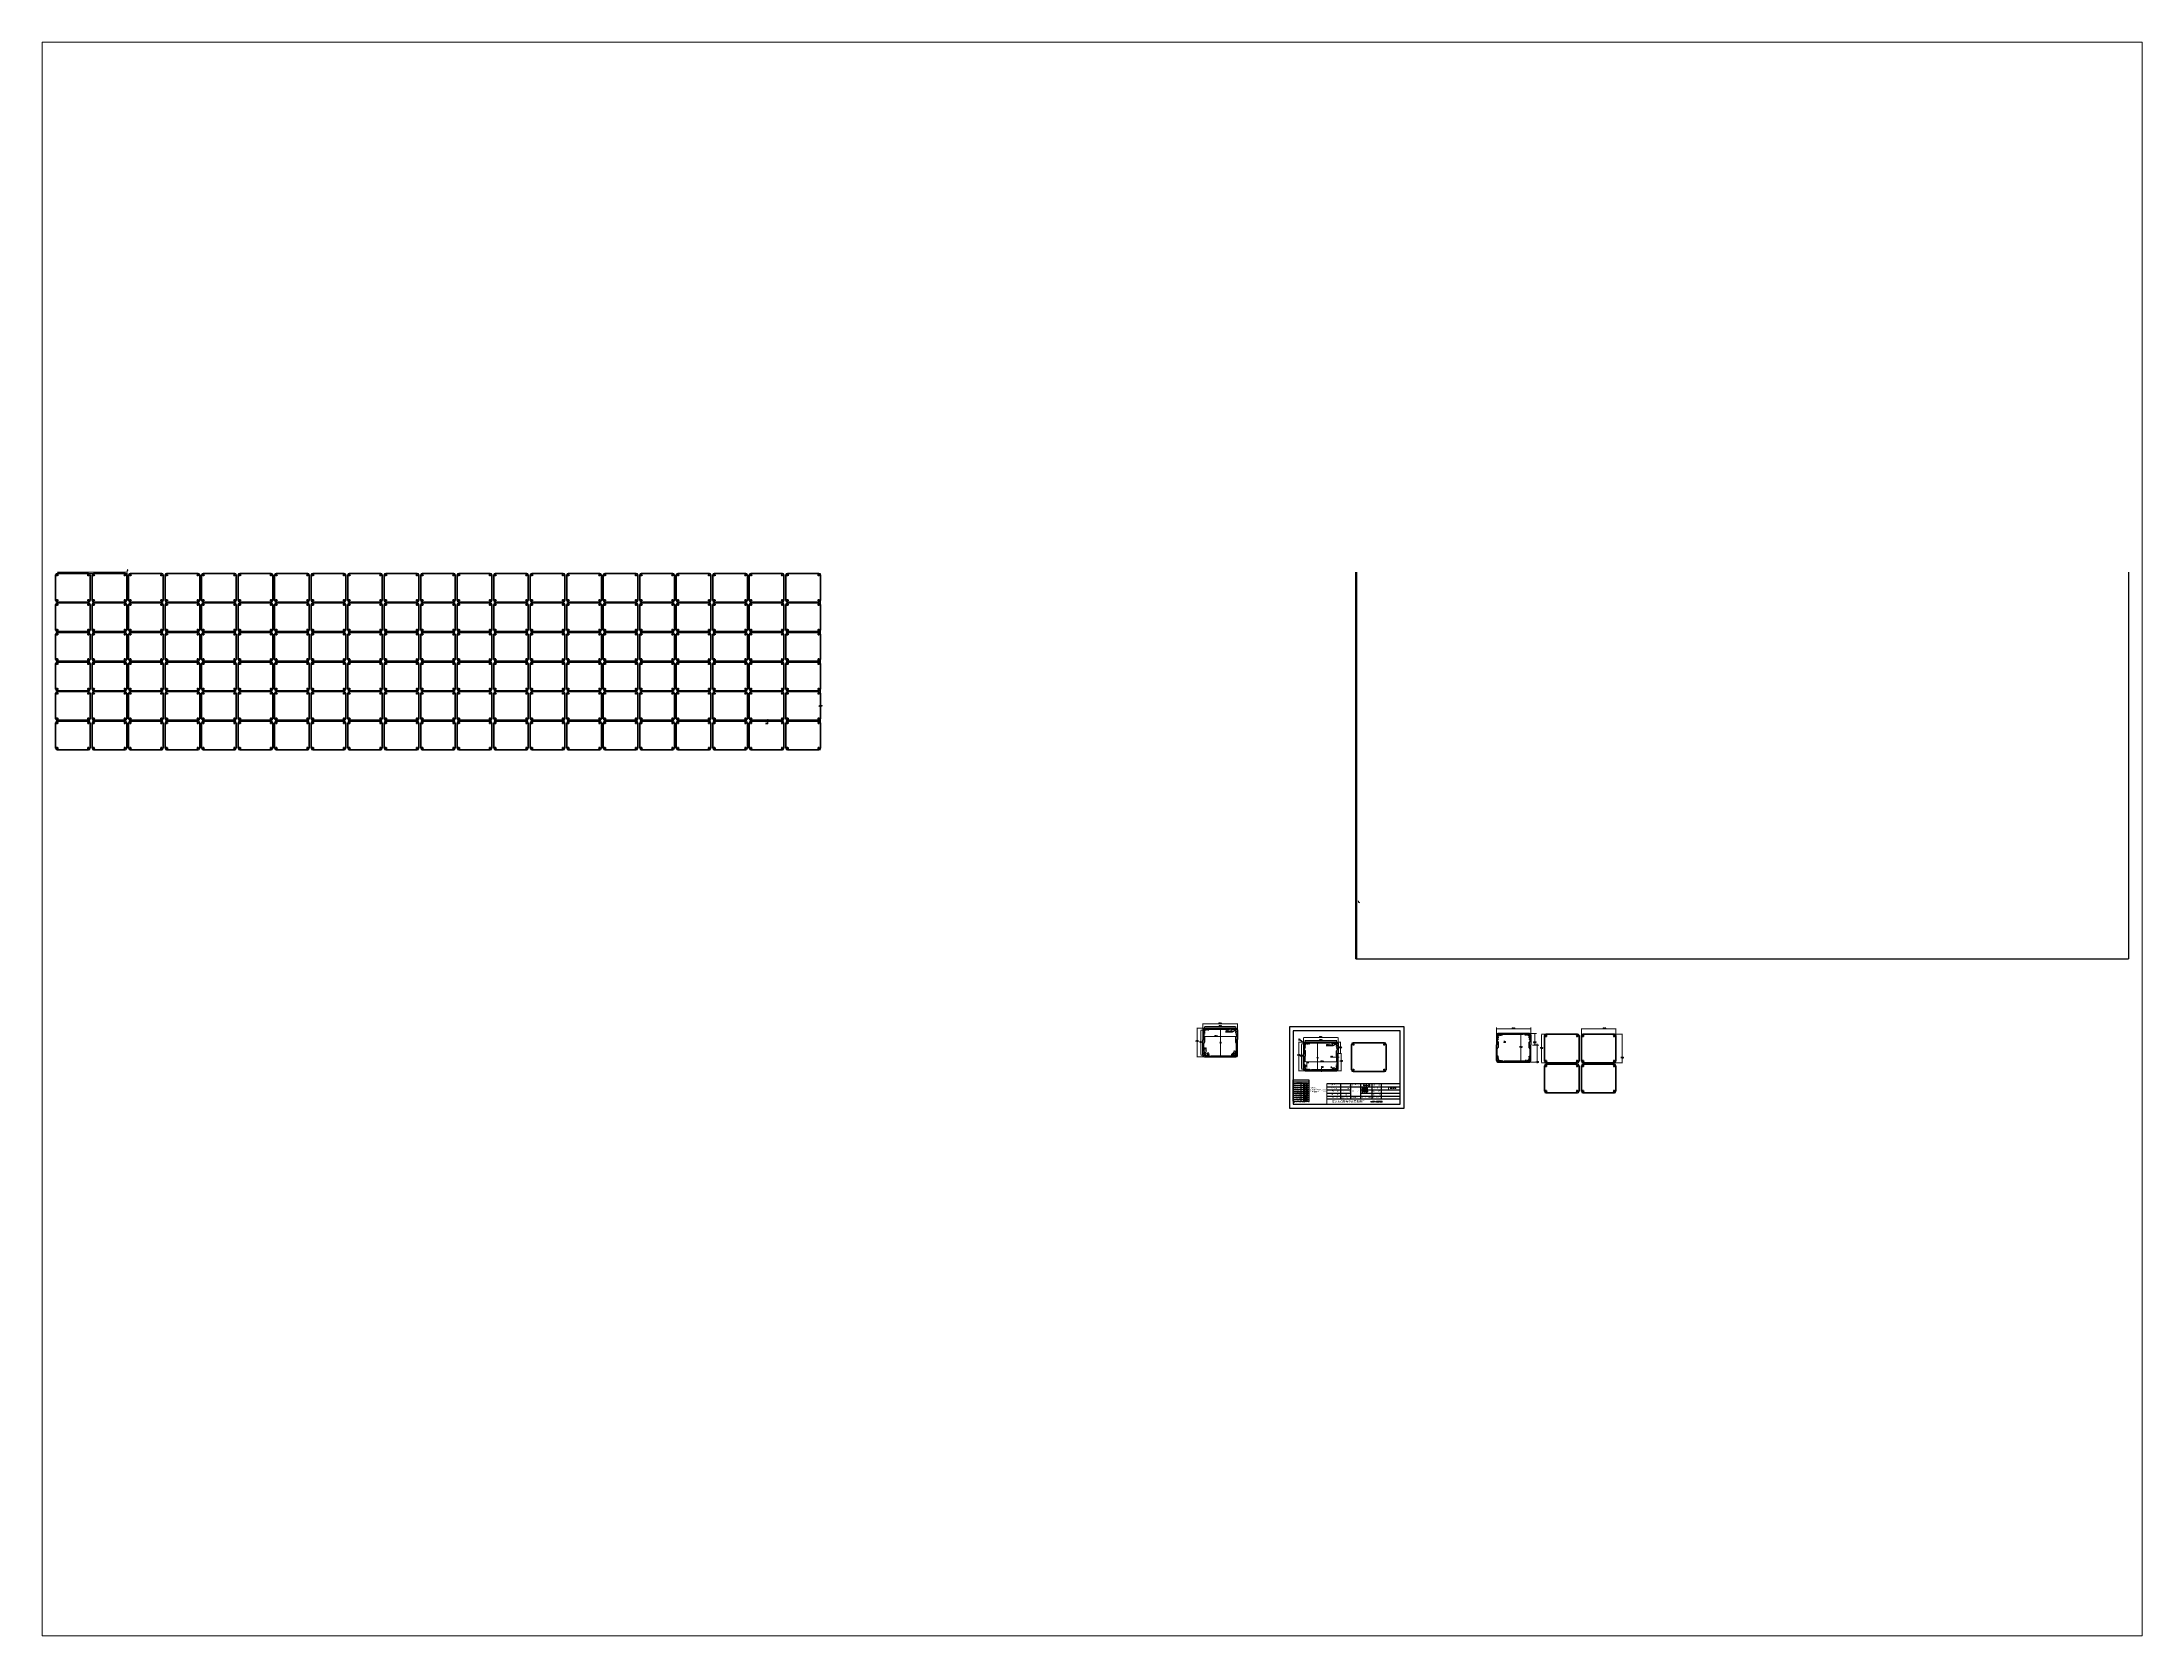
# Paper-space layout '布局1' of a CAD drawing. Header units: millimetres. Extents: x 26 to 231, y 20 to 176.
# The model-space entities are those that its viewports show. They can reach past a viewport. Long polylines and large blocks are cut down to what shows.
import ezdxf

# ---------------------------------------------------------------- set-up
doc = ezdxf.new("R2010")
doc.units = ezdxf.units.MM
doc.header["$PDMODE"] = 2
doc.header["$PDSIZE"] = 3
for name, color, linetype in [('BORDERLINE', 6, 'Continuous'), ('POINT', 2, 'Continuous'), ('PROPRO', 1, 'Continuous')]:
    doc.layers.add(name, color=color, linetype=linetype)
doc.styles.get("Standard").update_dxf_attribs({"font": 'txt.shx', "height": 2.5})
doc.dimstyles.new('ISO-25', dxfattribs={"dimtxt": 2.5, "dimasz": 2.5, "dimexe": 0, "dimexo": 0, "dimgap": 0, "dimtad": 1, "dimtih": 1, "dimtoh": 1, "dimdec": 1, "dimtxsty": 'Standard', "dimcen": 2.5, "dimclrd": 256, "dimclre": 256, "dimclrt": 256, "dimadec": 0, "dimazin": 0, "dimtfac": 1, "dimtdec": 1, "dimtmove": 0, "dimatfit": 3, "dimfxl": 0, "dimarcsym": 0})
doc.dimstyles.new('ISO-25$0', dxfattribs={"dimtxt": 3.5, "dimasz": 1.5, "dimexe": 0.6, "dimexo": 1, "dimgap": 0.3, "dimtad": 1, "dimtih": 1, "dimtoh": 1, "dimdec": 1, "dimdsep": 46, "dimtxsty": 'Standard', "dimcen": 0, "dimclrd": 256, "dimclre": 256, "dimclrt": 256, "dimaunit": 1, "dimadec": 0, "dimazin": 3, "dimtfac": 1, "dimtdec": 1, "dimtofl": 0, "dimtmove": 0, "dimatfit": 3, "dimfxl": 0, "dimlwd": 9, "dimlwe": 9, "dimarcsym": 0})

# ---------------------------------------------------------------- blocks, each defined once
blk = doc.blocks.new('*D1')
at = {"lineweight": 9}
for p, q in [((364.1, -201.9), (364.1, -177.8)), ((365.6, -181.8), (452.2, -181.8)), ((453.7, -201.9), (453.7, -177.8))]:
    blk.add_line(p, q, dxfattribs=at)
for points in [[(365.6, -181.6), (365.6, -182.1), (364.1, -181.8)], [(452.2, -181.6), (452.2, -182.1), (453.7, -181.8)]]:
    blk.add_solid(points)
at = {"layer": 'Defpoints', "color": 0}
for p in [(364.1, -209.9), (453.7, -181.8), (453.7, -209.9)]:
    blk.add_point(p, dxfattribs=at)
at = {"insert": (408.6, -180.2), "char_height": 2.5, "attachment_point": 5}
blk.add_mtext('89.6', dxfattribs=at)
blk = doc.blocks.new('*D2')
at = {"lineweight": 9}
for p, q in [((446.4, -267.5), (473.7, -267.5)), ((457.2, -223.3), (473.7, -223.3)), ((469.7, -221.8), (469.7, -220.3)), ((469.7, -223.3), (469.7, -267.5)), ((469.7, -269), (469.7, -270.5))]:
    blk.add_line(p, q, dxfattribs=at)
for points in [[(469.5, -221.8), (470, -221.8), (469.7, -223.3)], [(469.5, -269), (470, -269), (469.7, -267.5)]]:
    blk.add_solid(points)
at = {"layer": 'Defpoints', "color": 0}
for p in [(438.4, -267.5), (449.2, -223.3), (469.7, -267.5)]:
    blk.add_point(p, dxfattribs=at)
at = {"insert": (469.7, -267.4), "char_height": 2.5, "attachment_point": 5}
blk.add_mtext('44.2', dxfattribs=at)
blk = doc.blocks.new('*D3')
at = {"lineweight": 9}
for p, q in [((453.9, -193.3), (467.6, -193.3)), ((463.6, -194.8), (463.6, -214.8)), ((461.7, -222.5), (467.6, -222.5)), ((463.6, -221), (463.6, -217.9))]:
    blk.add_line(p, q, dxfattribs=at)
for points in [[(463.3, -194.8), (463.8, -194.8), (463.6, -193.3)], [(463.3, -221), (463.8, -221), (463.6, -222.5)]]:
    blk.add_solid(points)
at = {"layer": 'Defpoints', "color": 0}
for p in [(445.9, -193.3), (453.7, -222.5), (463.6, -222.5)]:
    blk.add_point(p, dxfattribs=at)
at = {"insert": (463.6, -216.3), "char_height": 2.5, "attachment_point": 5}
blk.add_mtext('29.2', dxfattribs=at)
blk = doc.blocks.new('*D4')
at = {"lineweight": 9}
for p, q in [((425, -193.3), (428.2, -193.3)), ((427.6, -194.8), (427.6, -226.7)), ((425.6, -267.5), (428.2, -267.5)), ((427.6, -266), (427.6, -229.9))]:
    blk.add_line(p, q, dxfattribs=at)
for points in [[(427.3, -194.8), (427.8, -194.8), (427.6, -193.3)], [(427.3, -266), (427.8, -266), (427.6, -267.5)]]:
    blk.add_solid(points)
at = {"layer": 'Defpoints', "color": 0}
for p in [(424, -193.3), (424.6, -267.5), (427.6, -267.5)]:
    blk.add_point(p, dxfattribs=at)
at = {"insert": (427.6, -228.3), "char_height": 2.5, "attachment_point": 5}
blk.add_mtext('74.2', dxfattribs=at)
blk = doc.blocks.new('*U5', base_point=(492.946, 345.316))
at = {"layer": 'POINT', "color": 2}
blk.add_point((492.946, 345.316), dxfattribs=at)
at = {"layer": 'PROPRO'}
blk.add_circle((492.946, 345.316), 1.75, dxfattribs=at)
blk = doc.blocks.new('*U6', base_point=(573.546, 345.316))
at = {"layer": 'POINT', "color": 2}
blk.add_point((573.546, 345.316), dxfattribs=at)
at = {"layer": 'PROPRO'}
blk.add_circle((573.546, 345.316), 1.75, dxfattribs=at)
blk = doc.blocks.new('*U7', base_point=(492.946, 280.116))
at = {"layer": 'POINT', "color": 2}
blk.add_point((492.946, 280.116), dxfattribs=at)
at = {"layer": 'PROPRO'}
blk.add_circle((492.946, 280.116), 1.75, dxfattribs=at)
blk = doc.blocks.new('*U8', base_point=(573.546, 280.116))
at = {"layer": 'POINT', "color": 2}
blk.add_point((573.546, 280.116), dxfattribs=at)
at = {"layer": 'PROPRO'}
blk.add_circle((573.546, 280.116), 1.75, dxfattribs=at)
blk = doc.blocks.new('*D9')
at = {"lineweight": 9}
for p, q in [((525.6, -195.1), (480.5, -195.1)), ((481.1, -196.6), (481.1, -229.5)), ((532.2, -269.3), (480.5, -269.3)), ((481.1, -267.8), (481.1, -232.7))]:
    blk.add_line(p, q, dxfattribs=at)
for points in [[(480.9, -196.6), (481.4, -196.6), (481.1, -195.1)], [(480.9, -267.8), (481.4, -267.8), (481.1, -269.3)]]:
    blk.add_solid(points)
at = {"layer": 'Defpoints', "color": 0}
for p in [(526.6, -195.1), (481.1, -269.3), (533.2, -269.3)]:
    blk.add_point(p, dxfattribs=at)
at = {"insert": (481.1, -231.1), "char_height": 2.5, "attachment_point": 5}
blk.add_mtext('74.2', dxfattribs=at)
blk = doc.blocks.new('*D11')
at = {"lineweight": 9}
for p, q in [((-49.1, -245.7), (-37.1, -245.7)), ((-37.7, -247.2), (-37.7, -263.2)), ((-37.7, -288.4), (-37.7, -266.4)), ((-59.8, -289.9), (-37.1, -289.9))]:
    blk.add_line(p, q, dxfattribs=at)
for points in [[(-37.9, -247.2), (-37.4, -247.2), (-37.7, -245.7)], [(-37.9, -288.4), (-37.4, -288.4), (-37.7, -289.9)]]:
    blk.add_solid(points)
at = {"layer": 'Defpoints', "color": 0}
for p in [(-50.1, -245.7), (-60.8, -289.9), (-37.7, -289.9)]:
    blk.add_point(p, dxfattribs=at)
at = {"insert": (-37.7, -264.8), "char_height": 2.5, "attachment_point": 5}
blk.add_mtext('44.2', dxfattribs=at)
blk = doc.blocks.new('*D12')
at = {"lineweight": 9}
for p, q in [((-135.2, -231.3), (-135.2, -203.7)), ((-133.7, -204.3), (-47.1, -204.3)), ((-45.6, -231.3), (-45.6, -203.7))]:
    blk.add_line(p, q, dxfattribs=at)
for points in [[(-133.7, -204), (-133.7, -204.5), (-135.2, -204.3)], [(-47.1, -204), (-47.1, -204.5), (-45.6, -204.3)]]:
    blk.add_solid(points)
at = {"layer": 'Defpoints', "color": 0}
for p in [(-45.6, -204.3), (-135.2, -232.3), (-45.6, -232.3)]:
    blk.add_point(p, dxfattribs=at)
at = {"insert": (-90.6, -202.7), "char_height": 2.5, "attachment_point": 5}
blk.add_mtext('89.6', dxfattribs=at)
blk = doc.blocks.new('*D13')
at = {"lineweight": 9}
for p, q in [((-52.3, -215.7), (-38.9, -215.7)), ((-39.5, -217.2), (-39.5, -228)), ((-44.6, -244.9), (-38.9, -244.9)), ((-39.5, -243.4), (-39.5, -231.2))]:
    blk.add_line(p, q, dxfattribs=at)
for points in [[(-39.7, -217.2), (-39.2, -217.2), (-39.5, -215.7)], [(-39.7, -243.4), (-39.2, -243.4), (-39.5, -244.9)]]:
    blk.add_solid(points)
at = {"layer": 'Defpoints', "color": 0}
for p in [(-53.3, -215.7), (-45.6, -244.9), (-39.5, -244.9)]:
    blk.add_point(p, dxfattribs=at)
at = {"insert": (-39.5, -229.6), "char_height": 2.5, "attachment_point": 5}
blk.add_mtext('29.2', dxfattribs=at)
blk = doc.blocks.new('*D14')
at = {"lineweight": 9}
for p, q in [((629.8, -195.1), (690.4, -195.1)), ((689.8, -196.6), (689.8, -254.4)), ((629.8, -269.3), (690.4, -269.3)), ((689.8, -267.8), (689.8, -257.6))]:
    blk.add_line(p, q, dxfattribs=at)
for points in [[(689.5, -196.6), (690, -196.6), (689.8, -195.1)], [(689.5, -267.8), (690, -267.8), (689.8, -269.3)]]:
    blk.add_solid(points)
at = {"layer": 'Defpoints', "color": 0}
for p in [(628.8, -195.1), (628.8, -269.3), (689.8, -269.3)]:
    blk.add_point(p, dxfattribs=at)
at = {"insert": (689.8, -256), "char_height": 2.5, "attachment_point": 5}
blk.add_mtext('74.2', dxfattribs=at)
blk = doc.blocks.new('*D15')
at = {"lineweight": 9}
for p, q in [((584, -231.2), (584, -181)), ((585.5, -181.6), (672.1, -181.6)), ((673.6, -231.2), (673.6, -181))]:
    blk.add_line(p, q, dxfattribs=at)
for points in [[(585.5, -181.4), (585.5, -181.9), (584, -181.6)], [(672.1, -181.4), (672.1, -181.9), (673.6, -181.6)]]:
    blk.add_solid(points)
at = {"layer": 'Defpoints', "color": 0}
for p in [(673.6, -181.6), (584, -232.2), (673.6, -232.2)]:
    blk.add_point(p, dxfattribs=at)
at = {"insert": (643.7, -180.1), "char_height": 2.5, "attachment_point": 5}
blk.add_mtext('89.6', dxfattribs=at)
blk = doc.blocks.new('*U16', base_point=(2631.696, -277.339))
at = {"layer": 'POINT', "color": 2}
blk.add_point((2631.696, -277.339), dxfattribs=at)
at = {"layer": 'PROPRO'}
blk.add_circle((2631.696, -277.339), 1.6, dxfattribs=at)
blk = doc.blocks.new('*U17', base_point=(2712.296, -277.339))
at = {"layer": 'POINT', "color": 2}
blk.add_point((2712.296, -277.339), dxfattribs=at)
at = {"layer": 'PROPRO'}
blk.add_circle((2712.296, -277.339), 1.6, dxfattribs=at)
blk = doc.blocks.new('*U18', base_point=(2631.696, -342.539))
at = {"layer": 'POINT', "color": 2}
blk.add_point((2631.696, -342.539), dxfattribs=at)
at = {"layer": 'PROPRO'}
blk.add_circle((2631.696, -342.539), 1.6, dxfattribs=at)
blk = doc.blocks.new('*U19', base_point=(2712.296, -342.539))
at = {"layer": 'POINT', "color": 2}
blk.add_point((2712.296, -342.539), dxfattribs=at)
at = {"layer": 'PROPRO'}
blk.add_circle((2712.296, -342.539), 1.6, dxfattribs=at)
blk = doc.blocks.new('*D20')
at = {"lineweight": 9}
for p, q in [((-1388.4, 997), (-1384.8, 997)), ((-1385.4, 995.5), (-1385.4, 655.5)), ((-1385.4, 541.8), (-1385.4, 652.3)), ((-1388.4, 540.3), (-1384.8, 540.3))]:
    blk.add_line(p, q, dxfattribs=at)
for points in [[(-1385.7, 995.5), (-1385.2, 995.5), (-1385.4, 997)], [(-1385.7, 541.8), (-1385.2, 541.8), (-1385.4, 540.3)]]:
    blk.add_solid(points)
at = {"layer": 'Defpoints', "color": 0}
for p in [(-1389.4, 997), (-1389.4, 540.3), (-1385.4, 540.3)]:
    blk.add_point(p, dxfattribs=at)
at = {"insert": (-1385.4, 653.9), "char_height": 2.5, "attachment_point": 5}
blk.add_mtext('456.7', dxfattribs=at)
blk = doc.blocks.new('*D21')
at = {"lineweight": 9}
for p, q in [((-3360, 1000), (-3179.1, 1000)), ((-3360, 997), (-3179.1, 997)), ((-3179.7, 1001.5), (-3179.7, 1004.5)), ((-3179.7, 1004.5), (-3177.6, 1004.5)), ((-3179.7, 995.5), (-3179.7, 994))]:
    blk.add_line(p, q, dxfattribs=at)
for points in [[(-3179.9, 1001.5), (-3179.4, 1001.5), (-3179.7, 1000)], [(-3179.9, 995.5), (-3179.4, 995.5), (-3179.7, 997)]]:
    blk.add_solid(points)
at = {"layer": 'Defpoints', "color": 0}
for p in [(-3361, 1000), (-3361, 997), (-3179.7, 997)]:
    blk.add_point(p, dxfattribs=at)
at = {"insert": (-3178.5, 1006), "char_height": 2.5, "attachment_point": 5}
blk.add_mtext('3', dxfattribs=at)
blk = doc.blocks.new('*D22')
at = {"lineweight": 9}
for p, q in [((-1521.9, 607.7), (-1527.3, 607.7)), ((-1523.7, 616.8), (-1521.3, 616.8)), ((-1523.7, 614.5), (-1521.3, 614.5)), ((-1521.9, 618.3), (-1521.9, 619.8)), ((-1521.9, 613), (-1521.9, 607.7))]:
    blk.add_line(p, q, dxfattribs=at)
for points in [[(-1522.2, 618.3), (-1521.7, 618.3), (-1521.9, 616.8)], [(-1522.2, 613), (-1521.7, 613), (-1521.9, 614.5)]]:
    blk.add_solid(points)
at = {"layer": 'Defpoints', "color": 0}
for p in [(-1524.7, 616.8), (-1524.7, 614.5), (-1521.9, 614.5)]:
    blk.add_point(p, dxfattribs=at)
at = {"insert": (-1524.7, 609.3), "char_height": 2.5, "attachment_point": 5}
blk.add_mtext('2.3', dxfattribs=at)
blk = doc.blocks.new('*D23')
at = {"lineweight": 9}
for p, q in [((-98.9, -219.3), (-98.9, -254.9)), ((-98.9, -286.3), (-98.9, -258.1)), ((-98.2, -217.8), (-98.3, -217.8)), ((-99.9, -287.8), (-99.5, -287.8))]:
    blk.add_line(p, q, dxfattribs=at)
for points in [[(-99.1, -219.3), (-98.6, -219.3), (-98.9, -217.8)], [(-99.1, -286.3), (-98.6, -286.3), (-98.9, -287.8)]]:
    blk.add_solid(points)
at = {"layer": 'Defpoints', "color": 0}
for p in [(-99.2, -217.8), (-98.9, -287.8), (-98.9, -287.8)]:
    blk.add_point(p, dxfattribs=at)
at = {"insert": (-98.9, -256.5), "char_height": 2.5, "attachment_point": 5}
blk.add_mtext('70', dxfattribs=at)
blk = doc.blocks.new('*D24')
at = {"lineweight": 9}
for p, q in [((-130.7, -249.8), (-130.7, -267.2)), ((-129.2, -266.6), (-51.6, -266.6)), ((-50.1, -249.8), (-50.1, -267.2))]:
    blk.add_line(p, q, dxfattribs=at)
for points in [[(-129.2, -266.4), (-129.2, -266.9), (-130.7, -266.6)], [(-51.6, -266.4), (-51.6, -266.9), (-50.1, -266.6)]]:
    blk.add_solid(points)
at = {"layer": 'Defpoints', "color": 0}
for p in [(-130.7, -248.8), (-50.1, -248.8), (-50.1, -266.6)]:
    blk.add_point(p, dxfattribs=at)
at = {"insert": (-87.1, -265.1), "char_height": 2.5, "attachment_point": 5}
blk.add_mtext('80.6', dxfattribs=at)
blk = doc.blocks.new('*D25')
at = {"lineweight": 9}
for p, q in [((-121, -215.7), (-148.2, -215.7)), ((-147.6, -217.2), (-147.6, -247.4)), ((-147.6, -288.4), (-147.6, -250.6)), ((-126.2, -289.9), (-148.2, -289.9))]:
    blk.add_line(p, q, dxfattribs=at)
for points in [[(-147.9, -217.2), (-147.4, -217.2), (-147.6, -215.7)], [(-147.9, -288.4), (-147.4, -288.4), (-147.6, -289.9)]]:
    blk.add_solid(points)
at = {"layer": 'Defpoints', "color": 0}
for p in [(-147.6, -215.7), (-120, -215.7), (-125.2, -289.9)]:
    blk.add_point(p, dxfattribs=at)
at = {"insert": (-147.6, -249), "char_height": 2.5, "attachment_point": 5}
blk.add_mtext('74.2', dxfattribs=at)
blk = doc.blocks.new('*D26')
at = {"lineweight": 9}
for p, q in [((-130.7, -219.2), (-130.7, -210.9)), ((-129.2, -211.5), (-51.6, -211.5)), ((-50.1, -219.2), (-50.1, -210.9))]:
    blk.add_line(p, q, dxfattribs=at)
for points in [[(-129.2, -211.2), (-129.2, -211.7), (-130.7, -211.5)], [(-51.6, -211.2), (-51.6, -211.7), (-50.1, -211.5)]]:
    blk.add_solid(points)
at = {"layer": 'Defpoints', "color": 0}
for p in [(-50.1, -211.5), (-130.7, -220.2), (-50.1, -220.2)]:
    blk.add_point(p, dxfattribs=at)
at = {"insert": (-90, -209.9), "char_height": 2.5, "attachment_point": 5}
blk.add_mtext('80.6', dxfattribs=at)
blk = doc.blocks.new('*D27')
at = {"lineweight": 9}
for p, q in [((-131.7, -220.2), (-140.6, -220.2)), ((-140, -221.7), (-140, -249.4)), ((-140, -283.9), (-140, -252.5)), ((-131.7, -285.4), (-140.6, -285.4))]:
    blk.add_line(p, q, dxfattribs=at)
for points in [[(-140.3, -221.7), (-139.8, -221.7), (-140, -220.2)], [(-140.3, -283.9), (-139.8, -283.9), (-140, -285.4)]]:
    blk.add_solid(points)
at = {"layer": 'Defpoints', "color": 0}
for p in [(-140, -220.2), (-130.7, -220.2), (-130.7, -285.4)]:
    blk.add_point(p, dxfattribs=at)
at = {"insert": (-140, -250.9), "char_height": 2.5, "attachment_point": 5}
blk.add_mtext('65.2', dxfattribs=at)
blk = doc.blocks.new('*D28')
at = {"lineweight": -2}
for p, q in [((-46.8, -218.4), (-44.6, -217.1)), ((-76.5, -224.9), (-58.1, -224.9)), ((-58.1, -224.9), (-53.3, -222.1)), ((-49, -219.6), (-51.1, -220.9))]:
    blk.add_line(p, q, dxfattribs=at)
for points in [[(-53.5, -221.8), (-53.1, -222.5), (-51.1, -220.9)], [(-47, -218), (-46.6, -218.7), (-49, -219.6)]]:
    blk.add_solid(points)
at = {"layer": 'Defpoints', "color": 0}
for p in [(-51.1, -220.9), (-49, -219.6)]:
    blk.add_point(p, dxfattribs=at)
at = {"insert": (-67.3, -223.4), "char_height": 2.5, "attachment_point": 5}
blk.add_mtext('∅2,5-4M3', dxfattribs=at)
blk = doc.blocks.new('*D29')
at = {"lineweight": -2}
for p, q in [((-147.8, -210), (-143.6, -210)), ((-143.6, -210), (-136.3, -215.7)), ((-131.2, -219.7), (-134.3, -217.3))]:
    blk.add_line(p, q, dxfattribs=at)
blk.add_solid([(-136, -215.4), (-136.5, -216.1), (-134.3, -217.3)])
at = {"layer": 'Defpoints', "color": 0}
for p in [(-134.3, -217.3), (-131.2, -219.7)]:
    blk.add_point(p, dxfattribs=at)
at = {"insert": (-145.7, -208.7), "char_height": 2.5, "attachment_point": 5}
blk.add_mtext('R4', dxfattribs=at)
blk = doc.blocks.new('*D30')
at = {"lineweight": 9}
for p, q in [((-60.4, -282.4), (-64.5, -282.4)), ((-58.9, -286.6), (-58.9, -281.8)), ((-56.9, -286.6), (-56.9, -281.8)), ((-55.4, -282.4), (-53.9, -282.4))]:
    blk.add_line(p, q, dxfattribs=at)
for points in [[(-60.4, -282.2), (-60.4, -282.7), (-58.9, -282.4)], [(-55.4, -282.2), (-55.4, -282.7), (-56.9, -282.4)]]:
    blk.add_solid(points)
at = {"layer": 'Defpoints', "color": 0}
for p in [(-58.9, -287.6), (-56.9, -282.4), (-56.9, -287.6)]:
    blk.add_point(p, dxfattribs=at)
at = {"insert": (-63.3, -280.8), "char_height": 2.5, "attachment_point": 5}
blk.add_mtext('2', dxfattribs=at)
blk = doc.blocks.new('*D32')
at = {"lineweight": 9}
for p, q in [((-126.6, -274.7), (-126.6, -269.4)), ((-126.6, -269.4), (-121.2, -269.4)), ((-132, -276.2), (-126, -276.2)), ((-132, -278.4), (-126, -278.4)), ((-126.6, -279.9), (-126.6, -281.4))]:
    blk.add_line(p, q, dxfattribs=at)
for points in [[(-126.9, -274.7), (-126.4, -274.7), (-126.6, -276.2)], [(-126.9, -279.9), (-126.4, -279.9), (-126.6, -278.4)]]:
    blk.add_solid(points)
at = {"layer": 'Defpoints', "color": 0}
for p in [(-133, -276.2), (-133, -278.4), (-126.6, -276.2)]:
    blk.add_point(p, dxfattribs=at)
at = {"insert": (-123.8, -267.9), "char_height": 2.5, "attachment_point": 5}
blk.add_mtext('2.2', dxfattribs=at)
blk = doc.blocks.new('*D33')
at = {"lineweight": 9}
for p, q in [((-92, -287.8), (-87.9, -287.8)), ((-91.5, -289.9), (-87.9, -289.9)), ((-88.5, -286.3), (-88.5, -281.6)), ((-88.5, -281.6), (-84, -281.6)), ((-88.5, -291.4), (-88.5, -292.9))]:
    blk.add_line(p, q, dxfattribs=at)
for points in [[(-88.8, -286.3), (-88.3, -286.3), (-88.5, -287.8)], [(-88.8, -291.4), (-88.3, -291.4), (-88.5, -289.9)]]:
    blk.add_solid(points)
at = {"layer": 'Defpoints', "color": 0}
for p in [(-93, -287.8), (-92.5, -289.9), (-88.5, -289.9)]:
    blk.add_point(p, dxfattribs=at)
at = {"insert": (-86.1, -280.1), "char_height": 2.5, "attachment_point": 5}
blk.add_mtext('2.1', dxfattribs=at)
blk = doc.blocks.new('*D34')
at = {"lineweight": 9}
for p, q in [((-49.3, -255.1), (-64.8, -255.1)), ((-47.8, -262.2), (-47.8, -254.5)), ((-45.6, -261.5), (-45.6, -254.5)), ((-44.1, -255.1), (-42.6, -255.1))]:
    blk.add_line(p, q, dxfattribs=at)
for points in [[(-49.3, -254.9), (-49.3, -255.4), (-47.8, -255.1)], [(-44.1, -254.9), (-44.1, -255.4), (-45.6, -255.1)]]:
    blk.add_solid(points)
at = {"layer": 'Defpoints', "color": 0}
for p in [(-47.8, -263.2), (-45.6, -255.1), (-45.6, -262.5)]:
    blk.add_point(p, dxfattribs=at)
at = {"insert": (-61.9, -253.5), "char_height": 2.5, "attachment_point": 5}
blk.add_mtext('2.2', dxfattribs=at)
blk = doc.blocks.new('*D50')
at = {"lineweight": 9}
for p, q in [((-395.6, -195.6), (-395.6, -167.9)), ((-394.1, -168.5), (-307.5, -168.5)), ((-306, -195.6), (-306, -167.9))]:
    blk.add_line(p, q, dxfattribs=at)
for points in [[(-394.1, -168.3), (-394.1, -168.8), (-395.6, -168.5)], [(-307.5, -168.3), (-307.5, -168.8), (-306, -168.5)]]:
    blk.add_solid(points)
at = {"layer": 'Defpoints', "color": 0}
for p in [(-395.6, -196.6), (-306, -168.5), (-306, -196.6)]:
    blk.add_point(p, dxfattribs=at)
at = {"insert": (-351.1, -166.9), "char_height": 2.5, "attachment_point": 5}
blk.add_mtext('89.6', dxfattribs=at)
blk = doc.blocks.new('*D53')
at = {"lineweight": 9}
for p, q in [((-358.7, -182.1), (-349.6, -182.1)), ((-350.2, -183.6), (-350.2, -215.9)), ((-358.3, -252.1), (-349.6, -252.1)), ((-350.2, -250.6), (-350.2, -219.1))]:
    blk.add_line(p, q, dxfattribs=at)
for points in [[(-350.5, -183.6), (-350, -183.6), (-350.2, -182.1)], [(-350.5, -250.6), (-350, -250.6), (-350.2, -252.1)]]:
    blk.add_solid(points)
at = {"layer": 'Defpoints', "color": 0}
for p in [(-359.7, -182.1), (-359.3, -252.1), (-350.2, -252.1)]:
    blk.add_point(p, dxfattribs=at)
at = {"insert": (-350.2, -217.5), "char_height": 2.5, "attachment_point": 5}
blk.add_mtext('70', dxfattribs=at)
blk = doc.blocks.new('*D55')
at = {"lineweight": 9}
for p, q in [((-381.5, -180), (-411.3, -180)), ((-410.7, -181.5), (-410.7, -211.6)), ((-410.7, -252.7), (-410.7, -214.8)), ((-386.7, -254.2), (-411.3, -254.2))]:
    blk.add_line(p, q, dxfattribs=at)
for points in [[(-410.9, -181.5), (-410.4, -181.5), (-410.7, -180)], [(-410.9, -252.7), (-410.4, -252.7), (-410.7, -254.2)]]:
    blk.add_solid(points)
at = {"layer": 'Defpoints', "color": 0}
for p in [(-410.7, -180), (-380.5, -180), (-385.7, -254.2)]:
    blk.add_point(p, dxfattribs=at)
at = {"insert": (-410.7, -213.2), "char_height": 2.5, "attachment_point": 5}
blk.add_mtext('74.2', dxfattribs=at)
blk = doc.blocks.new('*D56')
at = {"lineweight": 9}
for p, q in [((-391.1, -183.5), (-391.1, -175.1)), ((-389.6, -175.7), (-312, -175.7)), ((-310.5, -183.5), (-310.5, -175.1))]:
    blk.add_line(p, q, dxfattribs=at)
for points in [[(-389.6, -175.5), (-389.6, -176), (-391.1, -175.7)], [(-312, -175.5), (-312, -176), (-310.5, -175.7)]]:
    blk.add_solid(points)
at = {"layer": 'Defpoints', "color": 0}
for p in [(-391.1, -184.5), (-310.5, -175.7), (-310.5, -184.5)]:
    blk.add_point(p, dxfattribs=at)
at = {"insert": (-350.4, -174.1), "char_height": 2.5, "attachment_point": 5}
blk.add_mtext('80.6', dxfattribs=at)
blk = doc.blocks.new('*D57')
at = {"lineweight": 9}
for p, q in [((-392.1, -184.5), (-401.1, -184.5)), ((-400.5, -186), (-400.5, -213.6)), ((-400.5, -248.2), (-400.5, -216.7)), ((-392.1, -249.7), (-401.1, -249.7))]:
    blk.add_line(p, q, dxfattribs=at)
for points in [[(-400.8, -186), (-400.3, -186), (-400.5, -184.5)], [(-400.8, -248.2), (-400.3, -248.2), (-400.5, -249.7)]]:
    blk.add_solid(points)
at = {"layer": 'Defpoints', "color": 0}
for p in [(-400.5, -184.5), (-391.1, -184.5), (-391.1, -249.7)]:
    blk.add_point(p, dxfattribs=at)
at = {"insert": (-400.5, -215.2), "char_height": 2.5, "attachment_point": 5}
blk.add_mtext('65.2', dxfattribs=at)
blk = doc.blocks.new('*D52')
at = {"lineweight": -2}
for p, q in [((-337, -189.1), (-318.6, -189.1)), ((-318.6, -189.1), (-313.8, -186.3)), ((-309.5, -183.8), (-311.6, -185.1)), ((-307.3, -182.6), (-305.1, -181.3))]:
    blk.add_line(p, q, dxfattribs=at)
for points in [[(-314, -186), (-313.6, -186.7), (-311.6, -185.1)], [(-307.5, -182.2), (-307.1, -183), (-309.5, -183.8)]]:
    blk.add_solid(points)
at = {"layer": 'Defpoints', "color": 0}
for p in [(-311.6, -185.1), (-309.5, -183.8)]:
    blk.add_point(p, dxfattribs=at)
at = {"insert": (-327.8, -187.6), "char_height": 2.5, "attachment_point": 5}
blk.add_mtext('∅2,5-4M3', dxfattribs=at)
blk = doc.blocks.new('*D59')
at = {"lineweight": 9}
for p, q in [((-320.8, -248.3), (-322.3, -248.3)), ((-319.3, -250.9), (-319.3, -247.7)), ((-317.3, -250.9), (-317.3, -247.7)), ((-315.8, -248.3), (-314.3, -248.3))]:
    blk.add_line(p, q, dxfattribs=at)
for points in [[(-320.8, -248), (-320.8, -248.5), (-319.3, -248.3)], [(-315.8, -248), (-315.8, -248.5), (-317.3, -248.3)]]:
    blk.add_solid(points)
at = {"layer": 'Defpoints', "color": 0}
for p in [(-319.3, -251.9), (-317.3, -248.3), (-317.3, -251.9)]:
    blk.add_point(p, dxfattribs=at)
at = {"insert": (-318.3, -246.7), "char_height": 2.5, "attachment_point": 5}
blk.add_mtext('2', dxfattribs=at)
blk = doc.blocks.new('*D60')
at = {"lineweight": 9}
for p, q in [((-392.4, -240.5), (-391.2, -240.5)), ((-392.4, -242.7), (-391.2, -242.7)), ((-391.8, -239), (-391.8, -233.7)), ((-391.8, -233.7), (-386.4, -233.7)), ((-391.8, -244.2), (-391.8, -245.7))]:
    blk.add_line(p, q, dxfattribs=at)
for points in [[(-392, -239), (-391.5, -239), (-391.8, -240.5)], [(-392, -244.2), (-391.5, -244.2), (-391.8, -242.7)]]:
    blk.add_solid(points)
at = {"layer": 'Defpoints', "color": 0}
for p in [(-393.4, -240.5), (-393.4, -242.7), (-391.8, -240.5)]:
    blk.add_point(p, dxfattribs=at)
at = {"insert": (-388.9, -232.1), "char_height": 2.5, "attachment_point": 5}
blk.add_mtext('2.2', dxfattribs=at)
blk = doc.blocks.new('*D63')
at = {"lineweight": 9}
for p, q in [((-393.4, -200), (-393.4, -202.1)), ((-391.9, -201.5), (-309.7, -201.5)), ((-308.2, -200), (-308.2, -202.1))]:
    blk.add_line(p, q, dxfattribs=at)
for points in [[(-391.9, -201.3), (-391.9, -201.8), (-393.4, -201.5)], [(-309.7, -201.3), (-309.7, -201.8), (-308.2, -201.5)]]:
    blk.add_solid(points)
at = {"layer": 'Defpoints', "color": 0}
for p in [(-393.4, -199), (-308.2, -199), (-308.2, -201.5)]:
    blk.add_point(p, dxfattribs=at)
at = {"insert": (-361.7, -199.9), "char_height": 2.5, "attachment_point": 5}
blk.add_mtext('85.2', dxfattribs=at)
blk = doc.blocks.new('*D64')
at = {"lineweight": 9}
for p, q in [((-390.1, -242.7), (-387.7, -242.7)), ((-390.1, -244.7), (-387.7, -244.7)), ((-388.3, -241.2), (-388.3, -239.7)), ((-388.3, -239.7), (-386.3, -239.7)), ((-388.3, -246.2), (-388.3, -247.7))]:
    blk.add_line(p, q, dxfattribs=at)
for points in [[(-388.6, -241.2), (-388.1, -241.2), (-388.3, -242.7)], [(-388.6, -246.2), (-388.1, -246.2), (-388.3, -244.7)]]:
    blk.add_solid(points)
at = {"layer": 'Defpoints', "color": 0}
for p in [(-391.1, -242.7), (-391.1, -244.7), (-388.3, -244.7)]:
    blk.add_point(p, dxfattribs=at)
at = {"insert": (-387.2, -238.1), "char_height": 2.5, "attachment_point": 5}
blk.add_mtext('2', dxfattribs=at)
blk = doc.blocks.new('*D65')
at = {"lineweight": 9}
for p, q in [((-390.1, -244.7), (-381.2, -244.7)), ((-387.3, -251.9), (-381.2, -251.9)), ((-381.8, -243.2), (-381.8, -241.7)), ((-381.8, -253.4), (-381.8, -254.9))]:
    blk.add_line(p, q, dxfattribs=at)
for points in [[(-382.1, -243.2), (-381.6, -243.2), (-381.8, -244.7)], [(-382.1, -253.4), (-381.6, -253.4), (-381.8, -251.9)]]:
    blk.add_solid(points)
at = {"layer": 'Defpoints', "color": 0}
for p in [(-391.1, -244.7), (-388.3, -251.9), (-381.8, -251.9)]:
    blk.add_point(p, dxfattribs=at)
at = {"insert": (-381.8, -247.5), "char_height": 2.5, "attachment_point": 5}
blk.add_mtext('7.2', dxfattribs=at)
blk = doc.blocks.new('*D66')
at = {"lineweight": 9}
for p, q in [((-318.8, -245), (-320.3, -245)), ((-317.3, -248.7), (-317.3, -244.4)), ((-315.3, -248.7), (-315.3, -244.4)), ((-313.8, -245), (-312.3, -245))]:
    blk.add_line(p, q, dxfattribs=at)
for points in [[(-318.8, -244.8), (-318.8, -245.3), (-317.3, -245)], [(-313.8, -244.8), (-313.8, -245.3), (-315.3, -245)]]:
    blk.add_solid(points)
at = {"layer": 'Defpoints', "color": 0}
for p in [(-317.3, -249.7), (-315.3, -245), (-315.3, -249.7)]:
    blk.add_point(p, dxfattribs=at)
at = {"insert": (-316.3, -243.5), "char_height": 2.5, "attachment_point": 5}
blk.add_mtext('2', dxfattribs=at)
blk = doc.blocks.new('*D67')
at = {"lineweight": 9}
for p, q in [((-315.3, -250.9), (-315.3, -241)), ((-313.8, -241.6), (-309.7, -241.6)), ((-308.2, -243.7), (-308.2, -241))]:
    blk.add_line(p, q, dxfattribs=at)
for points in [[(-313.8, -241.3), (-313.8, -241.8), (-315.3, -241.6)], [(-309.7, -241.3), (-309.7, -241.8), (-308.2, -241.6)]]:
    blk.add_solid(points)
at = {"layer": 'Defpoints', "color": 0}
for p in [(-315.3, -251.9), (-308.2, -241.6), (-308.2, -244.7)]:
    blk.add_point(p, dxfattribs=at)
at = {"insert": (-312.9, -240), "char_height": 2.5, "attachment_point": 5}
blk.add_mtext('7.1', dxfattribs=at)

msp = doc.modelspace()

# ---------------------------------------------------------------- linework, layer by layer
for p, q in [((-3365.0304, 993), (-3365.0304, 926.8)), ((-3365.0304, 926.8), (-3365.0304, 993)), ((-3365.0304, 926.8), (-3365.0304, 993)), ((-3279.4304, 997), (-3361.0304, 997)), ((-3361.0304, 997), (-3279.4304, 997)), ((-3275.4304, 993), (-3275.4304, 926.8)), ((-3275.4304, 993), (-3275.4304, 926.8)), ((-3275.4304, 926.8), (-3275.4304, 993)), ((-3270.5304, 993), (-3270.5304, 926.8)), ((-3270.5304, 926.8), (-3270.5304, 993)), ((-3270.5304, 926.8), (-3270.5304, 993)), ((-3184.9304, 997), (-3266.5304, 997)), ((-3266.5304, 997), (-3184.9304, 997)), ((-3180.9304, 993), (-3180.9304, 926.8)), ((-3180.9304, 993), (-3180.9304, 926.8)), ((-3180.9304, 926.8), (-3180.9304, 993)), ((-3176.0304, 993), (-3176.0304, 926.8)), ((-3176.0304, 926.8), (-3176.0304, 993)), ((-3176.0304, 926.8), (-3176.0304, 993)), ((-3090.4304, 997), (-3172.0304, 997)), ((-3172.0304, 997), (-3090.4304, 997)), ((-3086.4304, 993), (-3086.4304, 926.8)), ((-3086.4304, 993), (-3086.4304, 926.8)), ((-3086.4304, 926.8), (-3086.4304, 993)), ((-3081.5304, 993), (-3081.5304, 926.8)), ((-3081.5304, 926.8), (-3081.5304, 993)), ((-3081.5304, 926.8), (-3081.5304, 993)), ((-2995.9304, 997), (-3077.5304, 997)), ((-3077.5304, 997), (-2995.9304, 997)), ((-2991.9304, 993), (-2991.9304, 926.8)), ((-2991.9304, 993), (-2991.9304, 926.8)), ((-2991.9304, 926.8), (-2991.9304, 993)), ((-2987.0304, 993), (-2987.0304, 926.8)), ((-2987.0304, 926.8), (-2987.0304, 993)), ((-2987.0304, 926.8), (-2987.0304, 993)), ((-2901.4304, 997), (-2983.0304, 997)), ((-2983.0304, 997), (-2901.4304, 997)), ((-2897.4304, 993), (-2897.4304, 926.8)), ((-2897.4304, 993), (-2897.4304, 926.8)), ((-2897.4304, 926.8), (-2897.4304, 993)), ((-2892.5304, 993), (-2892.5304, 926.8)), ((-2892.5304, 926.8), (-2892.5304, 993)), ((-2892.5304, 926.8), (-2892.5304, 993)), ((-2806.9304, 997), (-2888.5304, 997)), ((-2888.5304, 997), (-2806.9304, 997)), ((-2802.9304, 993), (-2802.9304, 926.8)), ((-2802.9304, 993), (-2802.9304, 926.8)), ((-2802.9304, 926.8), (-2802.9304, 993)), ((-2798.0304, 993), (-2798.0304, 926.8)), ((-2798.0304, 926.8), (-2798.0304, 993)), ((-2798.0304, 926.8), (-2798.0304, 993)), ((-2712.4304, 997), (-2794.0304, 997)), ((-2794.0304, 997), (-2712.4304, 997)), ((-2708.4304, 993), (-2708.4304, 926.8)), ((-2708.4304, 993), (-2708.4304, 926.8)), ((-2708.4304, 926.8), (-2708.4304, 993)), ((-2703.5304, 993), (-2703.5304, 926.8)), ((-2703.5304, 926.8), (-2703.5304, 993)), ((-2703.5304, 926.8), (-2703.5304, 993)), ((-2617.9304, 997), (-2699.5304, 997)), ((-2699.5304, 997), (-2617.9304, 997)), ((-2613.9304, 993), (-2613.9304, 926.8)), ((-2613.9304, 993), (-2613.9304, 926.8)), ((-2613.9304, 926.8), (-2613.9304, 993)), ((-2609.0304, 993), (-2609.0304, 926.8)), ((-2609.0304, 926.8), (-2609.0304, 993)), ((-2609.0304, 926.8), (-2609.0304, 993)), ((-2523.4304, 997), (-2605.0304, 997)), ((-2605.0304, 997), (-2523.4304, 997)), ((-2519.4304, 993), (-2519.4304, 926.8)), ((-2519.4304, 993), (-2519.4304, 926.8)), ((-2519.4304, 926.8), (-2519.4304, 993)), ((-2514.5304, 993), (-2514.5304, 926.8)), ((-2514.5304, 926.8), (-2514.5304, 993)), ((-2514.5304, 926.8), (-2514.5304, 993)), ((-2428.9304, 997), (-2510.5304, 997)), ((-2510.5304, 997), (-2428.9304, 997)), ((-2424.9304, 993), (-2424.9304, 926.8)), ((-2424.9304, 993), (-2424.9304, 926.8)), ((-2424.9304, 926.8), (-2424.9304, 993)), ((-2420.0304, 993), (-2420.0304, 926.8)), ((-2420.0304, 926.8), (-2420.0304, 993)), ((-2420.0304, 926.8), (-2420.0304, 993)), ((-2334.4304, 997), (-2416.0304, 997)), ((-2416.0304, 997), (-2334.4304, 997)), ((-2330.4304, 993), (-2330.4304, 926.8)), ((-2330.4304, 993), (-2330.4304, 926.8)), ((-2330.4304, 926.8), (-2330.4304, 993)), ((-2325.5304, 993), (-2325.5304, 926.8)), ((-2325.5304, 926.8), (-2325.5304, 993)), ((-2325.5304, 926.8), (-2325.5304, 993)), ((-2239.9304, 997), (-2321.5304, 997)), ((-2321.5304, 997), (-2239.9304, 997)), ((-2235.9304, 993), (-2235.9304, 926.8)), ((-2235.9304, 993), (-2235.9304, 926.8)), ((-2235.9304, 926.8), (-2235.9304, 993)), ((-2231.0304, 993), (-2231.0304, 926.8)), ((-2231.0304, 926.8), (-2231.0304, 993)), ((-2231.0304, 926.8), (-2231.0304, 993)), ((-2145.4304, 997), (-2227.0304, 997)), ((-2227.0304, 997), (-2145.4304, 997)), ((-2141.4304, 993), (-2141.4304, 926.8)), ((-2141.4304, 993), (-2141.4304, 926.8)), ((-2141.4304, 926.8), (-2141.4304, 993)), ((-2136.5304, 993), (-2136.5304, 926.8)), ((-2136.5304, 926.8), (-2136.5304, 993)), ((-2136.5304, 926.8), (-2136.5304, 993)), ((-2050.9304, 997), (-2132.5304, 997)), ((-2132.5304, 997), (-2050.9304, 997)), ((-2046.9304, 993), (-2046.9304, 926.8)), ((-2046.9304, 993), (-2046.9304, 926.8)), ((-2046.9304, 926.8), (-2046.9304, 993)), ((-2042.0304, 993), (-2042.0304, 926.8)), ((-2042.0304, 926.8), (-2042.0304, 993)), ((-2042.0304, 926.8), (-2042.0304, 993)), ((-1956.4304, 997), (-2038.0304, 997)), ((-2038.0304, 997), (-1956.4304, 997)), ((-1952.4304, 993), (-1952.4304, 926.8)), ((-1952.4304, 993), (-1952.4304, 926.8)), ((-1952.4304, 926.8), (-1952.4304, 993)), ((-1947.5304, 993), (-1947.5304, 926.8)), ((-1947.5304, 926.8), (-1947.5304, 993)), ((-1947.5304, 926.8), (-1947.5304, 993)), ((-1861.9304, 997), (-1943.5304, 997)), ((-1943.5304, 997), (-1861.9304, 997)), ((-1857.9304, 993), (-1857.9304, 926.8)), ((-1857.9304, 993), (-1857.9304, 926.8)), ((-1857.9304, 926.8), (-1857.9304, 993)), ((-1853.0304, 993), (-1853.0304, 926.8)), ((-1853.0304, 926.8), (-1853.0304, 993)), ((-1853.0304, 926.8), (-1853.0304, 993)), ((-1767.4304, 997), (-1849.0304, 997)), ((-1849.0304, 997), (-1767.4304, 997)), ((-1763.4304, 993), (-1763.4304, 926.8)), ((-1763.4304, 993), (-1763.4304, 926.8)), ((-1763.4304, 926.8), (-1763.4304, 993)), ((-1758.5304, 993), (-1758.5304, 926.8)), ((-1758.5304, 926.8), (-1758.5304, 993)), ((-1758.5304, 926.8), (-1758.5304, 993)), ((-1672.9304, 997), (-1754.5304, 997)), ((-1754.5304, 997), (-1672.9304, 997)), ((-1668.9304, 993), (-1668.9304, 926.8)), ((-1668.9304, 993), (-1668.9304, 926.8)), ((-1668.9304, 926.8), (-1668.9304, 993)), ((-1664.0304, 993), (-1664.0304, 926.8)), ((-1664.0304, 926.8), (-1664.0304, 993)), ((-1664.0304, 926.8), (-1664.0304, 993)), ((-1578.4304, 997), (-1660.0304, 997)), ((-1660.0304, 997), (-1578.4304, 997)), ((-1574.4304, 993), (-1574.4304, 926.8)), ((-1574.4304, 993), (-1574.4304, 926.8)), ((-1574.4304, 926.8), (-1574.4304, 993)), ((-1569.5304, 993), (-1569.5304, 926.8)), ((-1569.5304, 926.8), (-1569.5304, 993)), ((-1569.5304, 926.8), (-1569.5304, 993)), ((-1483.9304, 997), (-1565.5304, 997)), ((-1565.5304, 997), (-1483.9304, 997)), ((-1479.9304, 993), (-1479.9304, 926.8)), ((-1479.9304, 993), (-1479.9304, 926.8)), ((-1479.9304, 926.8), (-1479.9304, 993)), ((-1475.0304, 993), (-1475.0304, 926.8)), ((-1475.0304, 926.8), (-1475.0304, 993)), ((-1475.0304, 926.8), (-1475.0304, 993)), ((-1389.4304, 997), (-1471.0304, 997)), ((-1471.0304, 997), (-1389.4304, 997)), ((-1385.4304, 993), (-1385.4304, 926.8)), ((-1385.4304, 993), (-1385.4304, 926.8)), ((-1385.4304, 926.8), (-1385.4304, 993)), ((2000, 1000), (2000, 0)), ((-3365.0304, 916.5), (-3365.0304, 850.3)), ((-3365.0304, 850.3), (-3365.0304, 916.5)), ((-3365.0304, 850.3), (-3365.0304, 916.5)), ((-3361.0304, 922.8), (-3279.4304, 922.8)), ((-3279.4304, 922.8), (-3361.0304, 922.8)), ((-3279.4304, 920.5), (-3361.0304, 920.5)), ((-3361.0304, 920.5), (-3279.4304, 920.5)), ((-3275.4304, 916.5), (-3275.4304, 850.3)), ((-3275.4304, 916.5), (-3275.4304, 850.3)), ((-3275.4304, 850.3), (-3275.4304, 916.5)), ((-3270.5304, 916.5), (-3270.5304, 850.3)), ((-3270.5304, 850.3), (-3270.5304, 916.5)), ((-3270.5304, 850.3), (-3270.5304, 916.5)), ((-3266.5304, 922.8), (-3184.9304, 922.8)), ((-3184.9304, 922.8), (-3266.5304, 922.8)), ((-3184.9304, 920.5), (-3266.5304, 920.5)), ((-3266.5304, 920.5), (-3184.9304, 920.5)), ((-3180.9304, 916.5), (-3180.9304, 850.3)), ((-3180.9304, 916.5), (-3180.9304, 850.3)), ((-3180.9304, 850.3), (-3180.9304, 916.5)), ((-3176.0304, 916.5), (-3176.0304, 850.3)), ((-3176.0304, 850.3), (-3176.0304, 916.5)), ((-3176.0304, 850.3), (-3176.0304, 916.5)), ((-3172.0304, 922.8), (-3090.4304, 922.8)), ((-3090.4304, 922.8), (-3172.0304, 922.8)), ((-3090.4304, 920.5), (-3172.0304, 920.5)), ((-3172.0304, 920.5), (-3090.4304, 920.5)), ((-3086.4304, 916.5), (-3086.4304, 850.3)), ((-3086.4304, 916.5), (-3086.4304, 850.3)), ((-3086.4304, 850.3), (-3086.4304, 916.5)), ((-3081.5304, 916.5), (-3081.5304, 850.3)), ((-3081.5304, 850.3), (-3081.5304, 916.5)), ((-3081.5304, 850.3), (-3081.5304, 916.5)), ((-3077.5304, 922.8), (-2995.9304, 922.8)), ((-2995.9304, 922.8), (-3077.5304, 922.8)), ((-2995.9304, 920.5), (-3077.5304, 920.5)), ((-3077.5304, 920.5), (-2995.9304, 920.5)), ((-2991.9304, 916.5), (-2991.9304, 850.3)), ((-2991.9304, 916.5), (-2991.9304, 850.3)), ((-2991.9304, 850.3), (-2991.9304, 916.5)), ((-2987.0304, 916.5), (-2987.0304, 850.3)), ((-2987.0304, 850.3), (-2987.0304, 916.5)), ((-2987.0304, 850.3), (-2987.0304, 916.5)), ((-2983.0304, 922.8), (-2901.4304, 922.8)), ((-2901.4304, 922.8), (-2983.0304, 922.8)), ((-2901.4304, 920.5), (-2983.0304, 920.5)), ((-2983.0304, 920.5), (-2901.4304, 920.5)), ((-2897.4304, 916.5), (-2897.4304, 850.3)), ((-2897.4304, 916.5), (-2897.4304, 850.3)), ((-2897.4304, 850.3), (-2897.4304, 916.5)), ((-2892.5304, 916.5), (-2892.5304, 850.3)), ((-2892.5304, 850.3), (-2892.5304, 916.5)), ((-2892.5304, 850.3), (-2892.5304, 916.5)), ((-2888.5304, 922.8), (-2806.9304, 922.8)), ((-2806.9304, 922.8), (-2888.5304, 922.8)), ((-2806.9304, 920.5), (-2888.5304, 920.5)), ((-2888.5304, 920.5), (-2806.9304, 920.5)), ((-2802.9304, 916.5), (-2802.9304, 850.3)), ((-2802.9304, 916.5), (-2802.9304, 850.3)), ((-2802.9304, 850.3), (-2802.9304, 916.5)), ((-2798.0304, 916.5), (-2798.0304, 850.3)), ((-2798.0304, 850.3), (-2798.0304, 916.5)), ((-2798.0304, 850.3), (-2798.0304, 916.5)), ((-2794.0304, 922.8), (-2712.4304, 922.8)), ((-2712.4304, 922.8), (-2794.0304, 922.8)), ((-2712.4304, 920.5), (-2794.0304, 920.5)), ((-2794.0304, 920.5), (-2712.4304, 920.5)), ((-2708.4304, 916.5), (-2708.4304, 850.3)), ((-2708.4304, 916.5), (-2708.4304, 850.3)), ((-2708.4304, 850.3), (-2708.4304, 916.5)), ((-2703.5304, 916.5), (-2703.5304, 850.3)), ((-2703.5304, 850.3), (-2703.5304, 916.5)), ((-2703.5304, 850.3), (-2703.5304, 916.5)), ((-2699.5304, 922.8), (-2617.9304, 922.8)), ((-2617.9304, 922.8), (-2699.5304, 922.8)), ((-2617.9304, 920.5), (-2699.5304, 920.5)), ((-2699.5304, 920.5), (-2617.9304, 920.5)), ((-2613.9304, 916.5), (-2613.9304, 850.3)), ((-2613.9304, 916.5), (-2613.9304, 850.3)), ((-2613.9304, 850.3), (-2613.9304, 916.5)), ((-2609.0304, 916.5), (-2609.0304, 850.3)), ((-2609.0304, 850.3), (-2609.0304, 916.5)), ((-2609.0304, 850.3), (-2609.0304, 916.5)), ((-2605.0304, 922.8), (-2523.4304, 922.8)), ((-2523.4304, 922.8), (-2605.0304, 922.8)), ((-2523.4304, 920.5), (-2605.0304, 920.5)), ((-2605.0304, 920.5), (-2523.4304, 920.5)), ((-2519.4304, 916.5), (-2519.4304, 850.3)), ((-2519.4304, 916.5), (-2519.4304, 850.3)), ((-2519.4304, 850.3), (-2519.4304, 916.5)), ((-2514.5304, 916.5), (-2514.5304, 850.3)), ((-2514.5304, 850.3), (-2514.5304, 916.5)), ((-2514.5304, 850.3), (-2514.5304, 916.5)), ((-2510.5304, 922.8), (-2428.9304, 922.8)), ((-2428.9304, 922.8), (-2510.5304, 922.8)), ((-2428.9304, 920.5), (-2510.5304, 920.5)), ((-2510.5304, 920.5), (-2428.9304, 920.5)), ((-2424.9304, 916.5), (-2424.9304, 850.3)), ((-2424.9304, 916.5), (-2424.9304, 850.3)), ((-2424.9304, 850.3), (-2424.9304, 916.5)), ((-2420.0304, 916.5), (-2420.0304, 850.3)), ((-2420.0304, 850.3), (-2420.0304, 916.5)), ((-2420.0304, 850.3), (-2420.0304, 916.5)), ((-2416.0304, 922.8), (-2334.4304, 922.8)), ((-2334.4304, 922.8), (-2416.0304, 922.8)), ((-2334.4304, 920.5), (-2416.0304, 920.5)), ((-2416.0304, 920.5), (-2334.4304, 920.5)), ((-2330.4304, 916.5), (-2330.4304, 850.3)), ((-2330.4304, 916.5), (-2330.4304, 850.3)), ((-2330.4304, 850.3), (-2330.4304, 916.5)), ((-2325.5304, 916.5), (-2325.5304, 850.3)), ((-2325.5304, 850.3), (-2325.5304, 916.5)), ((-2325.5304, 850.3), (-2325.5304, 916.5)), ((-2321.5304, 922.8), (-2239.9304, 922.8)), ((-2239.9304, 922.8), (-2321.5304, 922.8)), ((-2239.9304, 920.5), (-2321.5304, 920.5)), ((-2321.5304, 920.5), (-2239.9304, 920.5)), ((-2235.9304, 916.5), (-2235.9304, 850.3)), ((-2235.9304, 916.5), (-2235.9304, 850.3)), ((-2235.9304, 850.3), (-2235.9304, 916.5)), ((-2231.0304, 916.5), (-2231.0304, 850.3)), ((-2231.0304, 850.3), (-2231.0304, 916.5)), ((-2231.0304, 850.3), (-2231.0304, 916.5)), ((-2227.0304, 922.8), (-2145.4304, 922.8)), ((-2145.4304, 922.8), (-2227.0304, 922.8)), ((-2145.4304, 920.5), (-2227.0304, 920.5)), ((-2227.0304, 920.5), (-2145.4304, 920.5)), ((-2141.4304, 916.5), (-2141.4304, 850.3)), ((-2141.4304, 916.5), (-2141.4304, 850.3)), ((-2141.4304, 850.3), (-2141.4304, 916.5)), ((-2136.5304, 916.5), (-2136.5304, 850.3)), ((-2136.5304, 850.3), (-2136.5304, 916.5)), ((-2136.5304, 850.3), (-2136.5304, 916.5)), ((-2132.5304, 922.8), (-2050.9304, 922.8)), ((-2050.9304, 922.8), (-2132.5304, 922.8)), ((-2050.9304, 920.5), (-2132.5304, 920.5)), ((-2132.5304, 920.5), (-2050.9304, 920.5)), ((-2046.9304, 916.5), (-2046.9304, 850.3)), ((-2046.9304, 916.5), (-2046.9304, 850.3)), ((-2046.9304, 850.3), (-2046.9304, 916.5)), ((-2042.0304, 916.5), (-2042.0304, 850.3)), ((-2042.0304, 850.3), (-2042.0304, 916.5)), ((-2042.0304, 850.3), (-2042.0304, 916.5)), ((-2038.0304, 922.8), (-1956.4304, 922.8)), ((-1956.4304, 922.8), (-2038.0304, 922.8)), ((-1956.4304, 920.5), (-2038.0304, 920.5)), ((-2038.0304, 920.5), (-1956.4304, 920.5)), ((-1952.4304, 916.5), (-1952.4304, 850.3)), ((-1952.4304, 916.5), (-1952.4304, 850.3)), ((-1952.4304, 850.3), (-1952.4304, 916.5)), ((-1947.5304, 916.5), (-1947.5304, 850.3)), ((-1947.5304, 850.3), (-1947.5304, 916.5)), ((-1947.5304, 850.3), (-1947.5304, 916.5)), ((-1943.5304, 922.8), (-1861.9304, 922.8)), ((-1861.9304, 922.8), (-1943.5304, 922.8)), ((-1861.9304, 920.5), (-1943.5304, 920.5)), ((-1943.5304, 920.5), (-1861.9304, 920.5)), ((-1857.9304, 916.5), (-1857.9304, 850.3)), ((-1857.9304, 916.5), (-1857.9304, 850.3)), ((-1857.9304, 850.3), (-1857.9304, 916.5)), ((-1853.0304, 916.5), (-1853.0304, 850.3)), ((-1853.0304, 850.3), (-1853.0304, 916.5)), ((-1853.0304, 850.3), (-1853.0304, 916.5)), ((-1849.0304, 922.8), (-1767.4304, 922.8)), ((-1767.4304, 922.8), (-1849.0304, 922.8)), ((-1767.4304, 920.5), (-1849.0304, 920.5)), ((-1849.0304, 920.5), (-1767.4304, 920.5)), ((-1763.4304, 916.5), (-1763.4304, 850.3)), ((-1763.4304, 916.5), (-1763.4304, 850.3)), ((-1763.4304, 850.3), (-1763.4304, 916.5)), ((-1758.5304, 916.5), (-1758.5304, 850.3)), ((-1758.5304, 850.3), (-1758.5304, 916.5)), ((-1758.5304, 850.3), (-1758.5304, 916.5)), ((-1754.5304, 922.8), (-1672.9304, 922.8)), ((-1672.9304, 922.8), (-1754.5304, 922.8)), ((-1672.9304, 920.5), (-1754.5304, 920.5)), ((-1754.5304, 920.5), (-1672.9304, 920.5)), ((-1668.9304, 916.5), (-1668.9304, 850.3)), ((-1668.9304, 916.5), (-1668.9304, 850.3)), ((-1668.9304, 850.3), (-1668.9304, 916.5)), ((-1664.0304, 916.5), (-1664.0304, 850.3)), ((-1664.0304, 850.3), (-1664.0304, 916.5)), ((-1664.0304, 850.3), (-1664.0304, 916.5)), ((-1660.0304, 922.8), (-1578.4304, 922.8)), ((-1578.4304, 922.8), (-1660.0304, 922.8)), ((-1578.4304, 920.5), (-1660.0304, 920.5)), ((-1660.0304, 920.5), (-1578.4304, 920.5)), ((-1574.4304, 916.5), (-1574.4304, 850.3)), ((-1574.4304, 916.5), (-1574.4304, 850.3)), ((-1574.4304, 850.3), (-1574.4304, 916.5)), ((-1569.5304, 916.5), (-1569.5304, 850.3)), ((-1569.5304, 850.3), (-1569.5304, 916.5)), ((-1569.5304, 850.3), (-1569.5304, 916.5)), ((-1565.5304, 922.8), (-1483.9304, 922.8)), ((-1483.9304, 922.8), (-1565.5304, 922.8)), ((-1483.9304, 920.5), (-1565.5304, 920.5)), ((-1565.5304, 920.5), (-1483.9304, 920.5)), ((-1479.9304, 916.5), (-1479.9304, 850.3)), ((-1479.9304, 916.5), (-1479.9304, 850.3)), ((-1479.9304, 850.3), (-1479.9304, 916.5)), ((-1475.0304, 916.5), (-1475.0304, 850.3)), ((-1475.0304, 850.3), (-1475.0304, 916.5)), ((-1475.0304, 850.3), (-1475.0304, 916.5)), ((-1471.0304, 922.8), (-1389.4304, 922.8)), ((-1389.4304, 922.8), (-1471.0304, 922.8)), ((-1389.4304, 920.5), (-1471.0304, 920.5)), ((-1471.0304, 920.5), (-1389.4304, 920.5)), ((-1385.4304, 916.5), (-1385.4304, 850.3)), ((-1385.4304, 916.5), (-1385.4304, 850.3)), ((-1385.4304, 850.3), (-1385.4304, 916.5)), ((-3365.0304, 840), (-3365.0304, 773.8)), ((-3365.0304, 773.8), (-3365.0304, 840)), ((-3365.0304, 773.8), (-3365.0304, 840)), ((-3361.0304, 846.3), (-3279.4304, 846.3)), ((-3279.4304, 846.3), (-3361.0304, 846.3)), ((-3279.4304, 844), (-3361.0304, 844)), ((-3361.0304, 844), (-3279.4304, 844)), ((-3275.4304, 840), (-3275.4304, 773.8)), ((-3275.4304, 840), (-3275.4304, 773.8)), ((-3275.4304, 773.8), (-3275.4304, 840)), ((-3270.5304, 840), (-3270.5304, 773.8)), ((-3270.5304, 773.8), (-3270.5304, 840)), ((-3270.5304, 773.8), (-3270.5304, 840)), ((-3266.5304, 846.3), (-3184.9304, 846.3)), ((-3184.9304, 846.3), (-3266.5304, 846.3)), ((-3184.9304, 844), (-3266.5304, 844)), ((-3266.5304, 844), (-3184.9304, 844)), ((-3180.9304, 840), (-3180.9304, 773.8)), ((-3180.9304, 840), (-3180.9304, 773.8)), ((-3180.9304, 773.8), (-3180.9304, 840)), ((-3176.0304, 840), (-3176.0304, 773.8)), ((-3176.0304, 773.8), (-3176.0304, 840)), ((-3176.0304, 773.8), (-3176.0304, 840)), ((-3172.0304, 846.3), (-3090.4304, 846.3)), ((-3090.4304, 846.3), (-3172.0304, 846.3)), ((-3090.4304, 844), (-3172.0304, 844)), ((-3172.0304, 844), (-3090.4304, 844)), ((-3086.4304, 840), (-3086.4304, 773.8)), ((-3086.4304, 840), (-3086.4304, 773.8)), ((-3086.4304, 773.8), (-3086.4304, 840)), ((-3081.5304, 840), (-3081.5304, 773.8)), ((-3081.5304, 773.8), (-3081.5304, 840)), ((-3081.5304, 773.8), (-3081.5304, 840)), ((-3077.5304, 846.3), (-2995.9304, 846.3)), ((-2995.9304, 846.3), (-3077.5304, 846.3)), ((-2995.9304, 844), (-3077.5304, 844)), ((-3077.5304, 844), (-2995.9304, 844)), ((-2991.9304, 840), (-2991.9304, 773.8)), ((-2991.9304, 840), (-2991.9304, 773.8)), ((-2991.9304, 773.8), (-2991.9304, 840)), ((-2987.0304, 840), (-2987.0304, 773.8)), ((-2987.0304, 773.8), (-2987.0304, 840)), ((-2987.0304, 773.8), (-2987.0304, 840)), ((-2983.0304, 846.3), (-2901.4304, 846.3)), ((-2901.4304, 846.3), (-2983.0304, 846.3)), ((-2901.4304, 844), (-2983.0304, 844)), ((-2983.0304, 844), (-2901.4304, 844)), ((-2897.4304, 840), (-2897.4304, 773.8)), ((-2897.4304, 840), (-2897.4304, 773.8)), ((-2897.4304, 773.8), (-2897.4304, 840)), ((-2892.5304, 840), (-2892.5304, 773.8)), ((-2892.5304, 773.8), (-2892.5304, 840)), ((-2892.5304, 773.8), (-2892.5304, 840)), ((-2888.5304, 846.3), (-2806.9304, 846.3)), ((-2806.9304, 846.3), (-2888.5304, 846.3)), ((-2806.9304, 844), (-2888.5304, 844)), ((-2888.5304, 844), (-2806.9304, 844)), ((-2802.9304, 840), (-2802.9304, 773.8)), ((-2802.9304, 840), (-2802.9304, 773.8)), ((-2802.9304, 773.8), (-2802.9304, 840)), ((-2798.0304, 840), (-2798.0304, 773.8)), ((-2798.0304, 773.8), (-2798.0304, 840)), ((-2798.0304, 773.8), (-2798.0304, 840)), ((-2794.0304, 846.3), (-2712.4304, 846.3)), ((-2712.4304, 846.3), (-2794.0304, 846.3)), ((-2712.4304, 844), (-2794.0304, 844)), ((-2794.0304, 844), (-2712.4304, 844)), ((-2708.4304, 840), (-2708.4304, 773.8)), ((-2708.4304, 840), (-2708.4304, 773.8)), ((-2708.4304, 773.8), (-2708.4304, 840)), ((-2703.5304, 840), (-2703.5304, 773.8)), ((-2703.5304, 773.8), (-2703.5304, 840)), ((-2703.5304, 773.8), (-2703.5304, 840)), ((-2699.5304, 846.3), (-2617.9304, 846.3)), ((-2617.9304, 846.3), (-2699.5304, 846.3)), ((-2617.9304, 844), (-2699.5304, 844)), ((-2699.5304, 844), (-2617.9304, 844)), ((-2613.9304, 840), (-2613.9304, 773.8)), ((-2613.9304, 840), (-2613.9304, 773.8)), ((-2613.9304, 773.8), (-2613.9304, 840)), ((-2609.0304, 840), (-2609.0304, 773.8)), ((-2609.0304, 773.8), (-2609.0304, 840)), ((-2609.0304, 773.8), (-2609.0304, 840)), ((-2605.0304, 846.3), (-2523.4304, 846.3)), ((-2523.4304, 846.3), (-2605.0304, 846.3)), ((-2523.4304, 844), (-2605.0304, 844)), ((-2605.0304, 844), (-2523.4304, 844)), ((-2519.4304, 840), (-2519.4304, 773.8)), ((-2519.4304, 840), (-2519.4304, 773.8)), ((-2519.4304, 773.8), (-2519.4304, 840)), ((-2514.5304, 840), (-2514.5304, 773.8)), ((-2514.5304, 773.8), (-2514.5304, 840)), ((-2514.5304, 773.8), (-2514.5304, 840)), ((-2510.5304, 846.3), (-2428.9304, 846.3)), ((-2428.9304, 846.3), (-2510.5304, 846.3)), ((-2428.9304, 844), (-2510.5304, 844)), ((-2510.5304, 844), (-2428.9304, 844)), ((-2424.9304, 840), (-2424.9304, 773.8)), ((-2424.9304, 840), (-2424.9304, 773.8)), ((-2424.9304, 773.8), (-2424.9304, 840)), ((-2420.0304, 840), (-2420.0304, 773.8)), ((-2420.0304, 773.8), (-2420.0304, 840)), ((-2420.0304, 773.8), (-2420.0304, 840)), ((-2416.0304, 846.3), (-2334.4304, 846.3)), ((-2334.4304, 846.3), (-2416.0304, 846.3)), ((-2334.4304, 844), (-2416.0304, 844)), ((-2416.0304, 844), (-2334.4304, 844)), ((-2330.4304, 840), (-2330.4304, 773.8)), ((-2330.4304, 840), (-2330.4304, 773.8)), ((-2330.4304, 773.8), (-2330.4304, 840)), ((-2325.5304, 840), (-2325.5304, 773.8)), ((-2325.5304, 773.8), (-2325.5304, 840)), ((-2325.5304, 773.8), (-2325.5304, 840)), ((-2321.5304, 846.3), (-2239.9304, 846.3)), ((-2239.9304, 846.3), (-2321.5304, 846.3)), ((-2239.9304, 844), (-2321.5304, 844)), ((-2321.5304, 844), (-2239.9304, 844)), ((-2235.9304, 840), (-2235.9304, 773.8)), ((-2235.9304, 840), (-2235.9304, 773.8)), ((-2235.9304, 773.8), (-2235.9304, 840)), ((-2231.0304, 840), (-2231.0304, 773.8)), ((-2231.0304, 773.8), (-2231.0304, 840)), ((-2231.0304, 773.8), (-2231.0304, 840)), ((-2227.0304, 846.3), (-2145.4304, 846.3)), ((-2145.4304, 846.3), (-2227.0304, 846.3)), ((-2145.4304, 844), (-2227.0304, 844)), ((-2227.0304, 844), (-2145.4304, 844)), ((-2141.4304, 840), (-2141.4304, 773.8)), ((-2141.4304, 840), (-2141.4304, 773.8)), ((-2141.4304, 773.8), (-2141.4304, 840)), ((-2136.5304, 840), (-2136.5304, 773.8)), ((-2136.5304, 773.8), (-2136.5304, 840)), ((-2136.5304, 773.8), (-2136.5304, 840)), ((-2132.5304, 846.3), (-2050.9304, 846.3)), ((-2050.9304, 846.3), (-2132.5304, 846.3)), ((-2050.9304, 844), (-2132.5304, 844)), ((-2132.5304, 844), (-2050.9304, 844)), ((-2046.9304, 840), (-2046.9304, 773.8)), ((-2046.9304, 840), (-2046.9304, 773.8)), ((-2046.9304, 773.8), (-2046.9304, 840)), ((-2042.0304, 840), (-2042.0304, 773.8)), ((-2042.0304, 773.8), (-2042.0304, 840)), ((-2042.0304, 773.8), (-2042.0304, 840)), ((-2038.0304, 846.3), (-1956.4304, 846.3)), ((-1956.4304, 846.3), (-2038.0304, 846.3)), ((-1956.4304, 844), (-2038.0304, 844)), ((-2038.0304, 844), (-1956.4304, 844)), ((-1952.4304, 840), (-1952.4304, 773.8)), ((-1952.4304, 840), (-1952.4304, 773.8)), ((-1952.4304, 773.8), (-1952.4304, 840)), ((-1947.5304, 840), (-1947.5304, 773.8)), ((-1947.5304, 773.8), (-1947.5304, 840)), ((-1947.5304, 773.8), (-1947.5304, 840)), ((-1943.5304, 846.3), (-1861.9304, 846.3)), ((-1861.9304, 846.3), (-1943.5304, 846.3)), ((-1861.9304, 844), (-1943.5304, 844)), ((-1943.5304, 844), (-1861.9304, 844)), ((-1857.9304, 840), (-1857.9304, 773.8)), ((-1857.9304, 840), (-1857.9304, 773.8)), ((-1857.9304, 773.8), (-1857.9304, 840)), ((-1853.0304, 840), (-1853.0304, 773.8)), ((-1853.0304, 773.8), (-1853.0304, 840)), ((-1853.0304, 773.8), (-1853.0304, 840)), ((-1849.0304, 846.3), (-1767.4304, 846.3)), ((-1767.4304, 846.3), (-1849.0304, 846.3)), ((-1767.4304, 844), (-1849.0304, 844)), ((-1849.0304, 844), (-1767.4304, 844)), ((-1763.4304, 840), (-1763.4304, 773.8)), ((-1763.4304, 840), (-1763.4304, 773.8)), ((-1763.4304, 773.8), (-1763.4304, 840)), ((-1758.5304, 840), (-1758.5304, 773.8)), ((-1758.5304, 773.8), (-1758.5304, 840)), ((-1758.5304, 773.8), (-1758.5304, 840)), ((-1754.5304, 846.3), (-1672.9304, 846.3)), ((-1672.9304, 846.3), (-1754.5304, 846.3)), ((-1672.9304, 844), (-1754.5304, 844)), ((-1754.5304, 844), (-1672.9304, 844)), ((-1668.9304, 840), (-1668.9304, 773.8)), ((-1668.9304, 840), (-1668.9304, 773.8)), ((-1668.9304, 773.8), (-1668.9304, 840)), ((-1664.0304, 840), (-1664.0304, 773.8)), ((-1664.0304, 773.8), (-1664.0304, 840)), ((-1664.0304, 773.8), (-1664.0304, 840)), ((-1660.0304, 846.3), (-1578.4304, 846.3)), ((-1578.4304, 846.3), (-1660.0304, 846.3)), ((-1578.4304, 844), (-1660.0304, 844)), ((-1660.0304, 844), (-1578.4304, 844)), ((-1574.4304, 840), (-1574.4304, 773.8)), ((-1574.4304, 840), (-1574.4304, 773.8)), ((-1574.4304, 773.8), (-1574.4304, 840)), ((-1569.5304, 840), (-1569.5304, 773.8)), ((-1569.5304, 773.8), (-1569.5304, 840)), ((-1569.5304, 773.8), (-1569.5304, 840)), ((-1565.5304, 846.3), (-1483.9304, 846.3)), ((-1483.9304, 846.3), (-1565.5304, 846.3)), ((-1483.9304, 844), (-1565.5304, 844)), ((-1565.5304, 844), (-1483.9304, 844)), ((-1479.9304, 840), (-1479.9304, 773.8)), ((-1479.9304, 840), (-1479.9304, 773.8)), ((-1479.9304, 773.8), (-1479.9304, 840)), ((-1475.0304, 840), (-1475.0304, 773.8)), ((-1475.0304, 773.8), (-1475.0304, 840)), ((-1475.0304, 773.8), (-1475.0304, 840)), ((-1471.0304, 846.3), (-1389.4304, 846.3)), ((-1389.4304, 846.3), (-1471.0304, 846.3)), ((-1389.4304, 844), (-1471.0304, 844)), ((-1471.0304, 844), (-1389.4304, 844)), ((-1385.4304, 840), (-1385.4304, 773.8)), ((-1385.4304, 840), (-1385.4304, 773.8)), ((-1385.4304, 773.8), (-1385.4304, 840)), ((-3365.0304, 763.5), (-3365.0304, 697.3)), ((-3365.0304, 697.3), (-3365.0304, 763.5)), ((-3365.0304, 697.3), (-3365.0304, 763.5)), ((-3361.0304, 769.8), (-3279.4304, 769.8)), ((-3279.4304, 769.8), (-3361.0304, 769.8)), ((-3279.4304, 767.5), (-3361.0304, 767.5)), ((-3361.0304, 767.5), (-3279.4304, 767.5)), ((-3275.4304, 763.5), (-3275.4304, 697.3)), ((-3275.4304, 763.5), (-3275.4304, 697.3)), ((-3275.4304, 697.3), (-3275.4304, 763.5)), ((-3270.5304, 763.5), (-3270.5304, 697.3)), ((-3270.5304, 697.3), (-3270.5304, 763.5)), ((-3270.5304, 697.3), (-3270.5304, 763.5)), ((-3266.5304, 769.8), (-3184.9304, 769.8)), ((-3184.9304, 769.8), (-3266.5304, 769.8)), ((-3184.9304, 767.5), (-3266.5304, 767.5)), ((-3266.5304, 767.5), (-3184.9304, 767.5)), ((-3180.9304, 763.5), (-3180.9304, 697.3)), ((-3180.9304, 763.5), (-3180.9304, 697.3)), ((-3180.9304, 697.3), (-3180.9304, 763.5)), ((-3176.0304, 763.5), (-3176.0304, 697.3)), ((-3176.0304, 697.3), (-3176.0304, 763.5)), ((-3176.0304, 697.3), (-3176.0304, 763.5)), ((-3172.0304, 769.8), (-3090.4304, 769.8)), ((-3090.4304, 769.8), (-3172.0304, 769.8)), ((-3090.4304, 767.5), (-3172.0304, 767.5)), ((-3172.0304, 767.5), (-3090.4304, 767.5)), ((-3086.4304, 763.5), (-3086.4304, 697.3)), ((-3086.4304, 763.5), (-3086.4304, 697.3)), ((-3086.4304, 697.3), (-3086.4304, 763.5)), ((-3081.5304, 763.5), (-3081.5304, 697.3)), ((-3081.5304, 697.3), (-3081.5304, 763.5)), ((-3081.5304, 697.3), (-3081.5304, 763.5)), ((-3077.5304, 769.8), (-2995.9304, 769.8)), ((-2995.9304, 769.8), (-3077.5304, 769.8)), ((-2995.9304, 767.5), (-3077.5304, 767.5)), ((-3077.5304, 767.5), (-2995.9304, 767.5)), ((-2991.9304, 763.5), (-2991.9304, 697.3)), ((-2991.9304, 763.5), (-2991.9304, 697.3)), ((-2991.9304, 697.3), (-2991.9304, 763.5)), ((-2987.0304, 763.5), (-2987.0304, 697.3)), ((-2987.0304, 697.3), (-2987.0304, 763.5)), ((-2987.0304, 697.3), (-2987.0304, 763.5)), ((-2983.0304, 769.8), (-2901.4304, 769.8)), ((-2901.4304, 769.8), (-2983.0304, 769.8)), ((-2901.4304, 767.5), (-2983.0304, 767.5)), ((-2983.0304, 767.5), (-2901.4304, 767.5)), ((-2897.4304, 763.5), (-2897.4304, 697.3)), ((-2897.4304, 763.5), (-2897.4304, 697.3)), ((-2897.4304, 697.3), (-2897.4304, 763.5)), ((-2892.5304, 763.5), (-2892.5304, 697.3)), ((-2892.5304, 697.3), (-2892.5304, 763.5)), ((-2892.5304, 697.3), (-2892.5304, 763.5)), ((-2888.5304, 769.8), (-2806.9304, 769.8)), ((-2806.9304, 769.8), (-2888.5304, 769.8)), ((-2806.9304, 767.5), (-2888.5304, 767.5)), ((-2888.5304, 767.5), (-2806.9304, 767.5)), ((-2802.9304, 763.5), (-2802.9304, 697.3)), ((-2802.9304, 763.5), (-2802.9304, 697.3)), ((-2802.9304, 697.3), (-2802.9304, 763.5)), ((-2798.0304, 763.5), (-2798.0304, 697.3)), ((-2798.0304, 697.3), (-2798.0304, 763.5)), ((-2798.0304, 697.3), (-2798.0304, 763.5)), ((-2794.0304, 769.8), (-2712.4304, 769.8)), ((-2712.4304, 769.8), (-2794.0304, 769.8)), ((-2712.4304, 767.5), (-2794.0304, 767.5)), ((-2794.0304, 767.5), (-2712.4304, 767.5)), ((-2708.4304, 763.5), (-2708.4304, 697.3)), ((-2708.4304, 763.5), (-2708.4304, 697.3)), ((-2708.4304, 697.3), (-2708.4304, 763.5)), ((-2703.5304, 763.5), (-2703.5304, 697.3)), ((-2703.5304, 697.3), (-2703.5304, 763.5)), ((-2703.5304, 697.3), (-2703.5304, 763.5)), ((-2699.5304, 769.8), (-2617.9304, 769.8)), ((-2617.9304, 769.8), (-2699.5304, 769.8)), ((-2617.9304, 767.5), (-2699.5304, 767.5)), ((-2699.5304, 767.5), (-2617.9304, 767.5)), ((-2613.9304, 763.5), (-2613.9304, 697.3)), ((-2613.9304, 763.5), (-2613.9304, 697.3)), ((-2613.9304, 697.3), (-2613.9304, 763.5)), ((-2609.0304, 763.5), (-2609.0304, 697.3)), ((-2609.0304, 697.3), (-2609.0304, 763.5)), ((-2609.0304, 697.3), (-2609.0304, 763.5)), ((-2605.0304, 769.8), (-2523.4304, 769.8)), ((-2523.4304, 769.8), (-2605.0304, 769.8)), ((-2523.4304, 767.5), (-2605.0304, 767.5)), ((-2605.0304, 767.5), (-2523.4304, 767.5)), ((-2519.4304, 763.5), (-2519.4304, 697.3)), ((-2519.4304, 763.5), (-2519.4304, 697.3)), ((-2519.4304, 697.3), (-2519.4304, 763.5)), ((-2514.5304, 763.5), (-2514.5304, 697.3)), ((-2514.5304, 697.3), (-2514.5304, 763.5)), ((-2514.5304, 697.3), (-2514.5304, 763.5)), ((-2510.5304, 769.8), (-2428.9304, 769.8)), ((-2428.9304, 769.8), (-2510.5304, 769.8)), ((-2428.9304, 767.5), (-2510.5304, 767.5)), ((-2510.5304, 767.5), (-2428.9304, 767.5)), ((-2424.9304, 763.5), (-2424.9304, 697.3)), ((-2424.9304, 763.5), (-2424.9304, 697.3)), ((-2424.9304, 697.3), (-2424.9304, 763.5)), ((-2420.0304, 763.5), (-2420.0304, 697.3)), ((-2420.0304, 697.3), (-2420.0304, 763.5)), ((-2420.0304, 697.3), (-2420.0304, 763.5)), ((-2416.0304, 769.8), (-2334.4304, 769.8)), ((-2334.4304, 769.8), (-2416.0304, 769.8)), ((-2334.4304, 767.5), (-2416.0304, 767.5)), ((-2416.0304, 767.5), (-2334.4304, 767.5)), ((-2330.4304, 763.5), (-2330.4304, 697.3)), ((-2330.4304, 763.5), (-2330.4304, 697.3)), ((-2330.4304, 697.3), (-2330.4304, 763.5)), ((-2325.5304, 763.5), (-2325.5304, 697.3)), ((-2325.5304, 697.3), (-2325.5304, 763.5)), ((-2325.5304, 697.3), (-2325.5304, 763.5)), ((-2321.5304, 769.8), (-2239.9304, 769.8)), ((-2239.9304, 769.8), (-2321.5304, 769.8)), ((-2239.9304, 767.5), (-2321.5304, 767.5)), ((-2321.5304, 767.5), (-2239.9304, 767.5)), ((-2235.9304, 763.5), (-2235.9304, 697.3)), ((-2235.9304, 763.5), (-2235.9304, 697.3)), ((-2235.9304, 697.3), (-2235.9304, 763.5)), ((-2231.0304, 763.5), (-2231.0304, 697.3)), ((-2231.0304, 697.3), (-2231.0304, 763.5)), ((-2231.0304, 697.3), (-2231.0304, 763.5)), ((-2227.0304, 769.8), (-2145.4304, 769.8)), ((-2145.4304, 769.8), (-2227.0304, 769.8)), ((-2145.4304, 767.5), (-2227.0304, 767.5)), ((-2227.0304, 767.5), (-2145.4304, 767.5)), ((-2141.4304, 763.5), (-2141.4304, 697.3)), ((-2141.4304, 763.5), (-2141.4304, 697.3)), ((-2141.4304, 697.3), (-2141.4304, 763.5)), ((-2136.5304, 763.5), (-2136.5304, 697.3)), ((-2136.5304, 697.3), (-2136.5304, 763.5)), ((-2136.5304, 697.3), (-2136.5304, 763.5)), ((-2132.5304, 769.8), (-2050.9304, 769.8)), ((-2050.9304, 769.8), (-2132.5304, 769.8)), ((-2050.9304, 767.5), (-2132.5304, 767.5)), ((-2132.5304, 767.5), (-2050.9304, 767.5)), ((-2046.9304, 763.5), (-2046.9304, 697.3)), ((-2046.9304, 763.5), (-2046.9304, 697.3)), ((-2046.9304, 697.3), (-2046.9304, 763.5)), ((-2042.0304, 763.5), (-2042.0304, 697.3)), ((-2042.0304, 697.3), (-2042.0304, 763.5)), ((-2042.0304, 697.3), (-2042.0304, 763.5)), ((-2038.0304, 769.8), (-1956.4304, 769.8)), ((-1956.4304, 769.8), (-2038.0304, 769.8)), ((-1956.4304, 767.5), (-2038.0304, 767.5)), ((-2038.0304, 767.5), (-1956.4304, 767.5)), ((-1952.4304, 763.5), (-1952.4304, 697.3)), ((-1952.4304, 763.5), (-1952.4304, 697.3)), ((-1952.4304, 697.3), (-1952.4304, 763.5)), ((-1947.5304, 763.5), (-1947.5304, 697.3)), ((-1947.5304, 697.3), (-1947.5304, 763.5)), ((-1947.5304, 697.3), (-1947.5304, 763.5)), ((-1943.5304, 769.8), (-1861.9304, 769.8)), ((-1861.9304, 769.8), (-1943.5304, 769.8)), ((-1861.9304, 767.5), (-1943.5304, 767.5)), ((-1943.5304, 767.5), (-1861.9304, 767.5)), ((-1857.9304, 763.5), (-1857.9304, 697.3)), ((-1857.9304, 763.5), (-1857.9304, 697.3)), ((-1857.9304, 697.3), (-1857.9304, 763.5)), ((-1853.0304, 763.5), (-1853.0304, 697.3)), ((-1853.0304, 697.3), (-1853.0304, 763.5)), ((-1853.0304, 697.3), (-1853.0304, 763.5)), ((-1849.0304, 769.8), (-1767.4304, 769.8)), ((-1767.4304, 769.8), (-1849.0304, 769.8)), ((-1767.4304, 767.5), (-1849.0304, 767.5)), ((-1849.0304, 767.5), (-1767.4304, 767.5)), ((-1763.4304, 763.5), (-1763.4304, 697.3)), ((-1763.4304, 763.5), (-1763.4304, 697.3)), ((-1763.4304, 697.3), (-1763.4304, 763.5)), ((-1758.5304, 763.5), (-1758.5304, 697.3)), ((-1758.5304, 697.3), (-1758.5304, 763.5)), ((-1758.5304, 697.3), (-1758.5304, 763.5)), ((-1754.5304, 769.8), (-1672.9304, 769.8)), ((-1672.9304, 769.8), (-1754.5304, 769.8)), ((-1672.9304, 767.5), (-1754.5304, 767.5)), ((-1754.5304, 767.5), (-1672.9304, 767.5)), ((-1668.9304, 763.5), (-1668.9304, 697.3)), ((-1668.9304, 763.5), (-1668.9304, 697.3)), ((-1668.9304, 697.3), (-1668.9304, 763.5)), ((-1664.0304, 763.5), (-1664.0304, 697.3)), ((-1664.0304, 697.3), (-1664.0304, 763.5)), ((-1664.0304, 697.3), (-1664.0304, 763.5)), ((-1660.0304, 769.8), (-1578.4304, 769.8)), ((-1578.4304, 769.8), (-1660.0304, 769.8)), ((-1578.4304, 767.5), (-1660.0304, 767.5)), ((-1660.0304, 767.5), (-1578.4304, 767.5)), ((-1574.4304, 763.5), (-1574.4304, 697.3)), ((-1574.4304, 763.5), (-1574.4304, 697.3)), ((-1574.4304, 697.3), (-1574.4304, 763.5)), ((-1569.5304, 763.5), (-1569.5304, 697.3)), ((-1569.5304, 697.3), (-1569.5304, 763.5)), ((-1569.5304, 697.3), (-1569.5304, 763.5)), ((-1565.5304, 769.8), (-1483.9304, 769.8)), ((-1483.9304, 769.8), (-1565.5304, 769.8)), ((-1483.9304, 767.5), (-1565.5304, 767.5)), ((-1565.5304, 767.5), (-1483.9304, 767.5)), ((-1479.9304, 763.5), (-1479.9304, 697.3)), ((-1479.9304, 763.5), (-1479.9304, 697.3)), ((-1479.9304, 697.3), (-1479.9304, 763.5)), ((-1475.0304, 763.5), (-1475.0304, 697.3)), ((-1475.0304, 697.3), (-1475.0304, 763.5)), ((-1475.0304, 697.3), (-1475.0304, 763.5)), ((-1471.0304, 769.8), (-1389.4304, 769.8)), ((-1389.4304, 769.8), (-1471.0304, 769.8)), ((-1389.4304, 767.5), (-1471.0304, 767.5)), ((-1471.0304, 767.5), (-1389.4304, 767.5)), ((-1385.4304, 763.5), (-1385.4304, 697.3)), ((-1385.4304, 763.5), (-1385.4304, 697.3)), ((-1385.4304, 697.3), (-1385.4304, 763.5)), ((-3365.0304, 687), (-3365.0304, 620.8)), ((-3365.0304, 620.8), (-3365.0304, 687)), ((-3365.0304, 620.8), (-3365.0304, 687)), ((-3361.0304, 693.3), (-3279.4304, 693.3)), ((-3279.4304, 693.3), (-3361.0304, 693.3)), ((-3279.4304, 691), (-3361.0304, 691)), ((-3361.0304, 691), (-3279.4304, 691)), ((-3275.4304, 687), (-3275.4304, 620.8)), ((-3275.4304, 687), (-3275.4304, 620.8)), ((-3275.4304, 620.8), (-3275.4304, 687)), ((-3270.5304, 687), (-3270.5304, 620.8)), ((-3270.5304, 620.8), (-3270.5304, 687)), ((-3270.5304, 620.8), (-3270.5304, 687)), ((-3266.5304, 693.3), (-3184.9304, 693.3)), ((-3184.9304, 693.3), (-3266.5304, 693.3)), ((-3184.9304, 691), (-3266.5304, 691)), ((-3266.5304, 691), (-3184.9304, 691)), ((-3180.9304, 687), (-3180.9304, 620.8)), ((-3180.9304, 687), (-3180.9304, 620.8)), ((-3180.9304, 620.8), (-3180.9304, 687)), ((-3176.0304, 687), (-3176.0304, 620.8)), ((-3176.0304, 620.8), (-3176.0304, 687)), ((-3176.0304, 620.8), (-3176.0304, 687)), ((-3172.0304, 693.3), (-3090.4304, 693.3)), ((-3090.4304, 693.3), (-3172.0304, 693.3)), ((-3090.4304, 691), (-3172.0304, 691)), ((-3172.0304, 691), (-3090.4304, 691)), ((-3086.4304, 687), (-3086.4304, 620.8)), ((-3086.4304, 687), (-3086.4304, 620.8)), ((-3086.4304, 620.8), (-3086.4304, 687)), ((-3081.5304, 687), (-3081.5304, 620.8)), ((-3081.5304, 620.8), (-3081.5304, 687)), ((-3081.5304, 620.8), (-3081.5304, 687)), ((-3077.5304, 693.3), (-2995.9304, 693.3)), ((-2995.9304, 693.3), (-3077.5304, 693.3)), ((-2995.9304, 691), (-3077.5304, 691)), ((-3077.5304, 691), (-2995.9304, 691)), ((-2991.9304, 687), (-2991.9304, 620.8)), ((-2991.9304, 687), (-2991.9304, 620.8)), ((-2991.9304, 620.8), (-2991.9304, 687)), ((-2987.0304, 687), (-2987.0304, 620.8)), ((-2987.0304, 620.8), (-2987.0304, 687)), ((-2987.0304, 620.8), (-2987.0304, 687)), ((-2983.0304, 693.3), (-2901.4304, 693.3)), ((-2901.4304, 693.3), (-2983.0304, 693.3)), ((-2901.4304, 691), (-2983.0304, 691)), ((-2983.0304, 691), (-2901.4304, 691)), ((-2897.4304, 687), (-2897.4304, 620.8)), ((-2897.4304, 687), (-2897.4304, 620.8)), ((-2897.4304, 620.8), (-2897.4304, 687)), ((-2892.5304, 687), (-2892.5304, 620.8)), ((-2892.5304, 620.8), (-2892.5304, 687)), ((-2892.5304, 620.8), (-2892.5304, 687)), ((-2888.5304, 693.3), (-2806.9304, 693.3)), ((-2806.9304, 693.3), (-2888.5304, 693.3)), ((-2806.9304, 691), (-2888.5304, 691)), ((-2888.5304, 691), (-2806.9304, 691)), ((-2802.9304, 687), (-2802.9304, 620.8)), ((-2802.9304, 687), (-2802.9304, 620.8)), ((-2802.9304, 620.8), (-2802.9304, 687)), ((-2798.0304, 687), (-2798.0304, 620.8)), ((-2798.0304, 620.8), (-2798.0304, 687)), ((-2798.0304, 620.8), (-2798.0304, 687)), ((-2794.0304, 693.3), (-2712.4304, 693.3)), ((-2712.4304, 693.3), (-2794.0304, 693.3)), ((-2712.4304, 691), (-2794.0304, 691)), ((-2794.0304, 691), (-2712.4304, 691)), ((-2708.4304, 687), (-2708.4304, 620.8)), ((-2708.4304, 687), (-2708.4304, 620.8)), ((-2708.4304, 620.8), (-2708.4304, 687)), ((-2703.5304, 687), (-2703.5304, 620.8)), ((-2703.5304, 620.8), (-2703.5304, 687)), ((-2703.5304, 620.8), (-2703.5304, 687)), ((-2699.5304, 693.3), (-2617.9304, 693.3)), ((-2617.9304, 693.3), (-2699.5304, 693.3)), ((-2617.9304, 691), (-2699.5304, 691)), ((-2699.5304, 691), (-2617.9304, 691)), ((-2613.9304, 687), (-2613.9304, 620.8)), ((-2613.9304, 687), (-2613.9304, 620.8)), ((-2613.9304, 620.8), (-2613.9304, 687)), ((-2609.0304, 687), (-2609.0304, 620.8)), ((-2609.0304, 620.8), (-2609.0304, 687)), ((-2609.0304, 620.8), (-2609.0304, 687)), ((-2605.0304, 693.3), (-2523.4304, 693.3)), ((-2523.4304, 693.3), (-2605.0304, 693.3)), ((-2523.4304, 691), (-2605.0304, 691)), ((-2605.0304, 691), (-2523.4304, 691)), ((-2519.4304, 687), (-2519.4304, 620.8)), ((-2519.4304, 687), (-2519.4304, 620.8)), ((-2519.4304, 620.8), (-2519.4304, 687)), ((-2514.5304, 687), (-2514.5304, 620.8)), ((-2514.5304, 620.8), (-2514.5304, 687)), ((-2514.5304, 620.8), (-2514.5304, 687)), ((-2510.5304, 693.3), (-2428.9304, 693.3)), ((-2428.9304, 693.3), (-2510.5304, 693.3)), ((-2428.9304, 691), (-2510.5304, 691)), ((-2510.5304, 691), (-2428.9304, 691)), ((-2424.9304, 687), (-2424.9304, 620.8)), ((-2424.9304, 687), (-2424.9304, 620.8)), ((-2424.9304, 620.8), (-2424.9304, 687)), ((-2420.0304, 687), (-2420.0304, 620.8)), ((-2420.0304, 620.8), (-2420.0304, 687)), ((-2420.0304, 620.8), (-2420.0304, 687)), ((-2416.0304, 693.3), (-2334.4304, 693.3)), ((-2334.4304, 693.3), (-2416.0304, 693.3)), ((-2334.4304, 691), (-2416.0304, 691)), ((-2416.0304, 691), (-2334.4304, 691)), ((-2330.4304, 687), (-2330.4304, 620.8)), ((-2330.4304, 687), (-2330.4304, 620.8)), ((-2330.4304, 620.8), (-2330.4304, 687)), ((-2325.5304, 687), (-2325.5304, 620.8)), ((-2325.5304, 620.8), (-2325.5304, 687)), ((-2325.5304, 620.8), (-2325.5304, 687)), ((-2321.5304, 693.3), (-2239.9304, 693.3)), ((-2239.9304, 693.3), (-2321.5304, 693.3)), ((-2239.9304, 691), (-2321.5304, 691)), ((-2321.5304, 691), (-2239.9304, 691)), ((-2235.9304, 687), (-2235.9304, 620.8)), ((-2235.9304, 687), (-2235.9304, 620.8)), ((-2235.9304, 620.8), (-2235.9304, 687)), ((-2231.0304, 687), (-2231.0304, 620.8)), ((-2231.0304, 620.8), (-2231.0304, 687)), ((-2231.0304, 620.8), (-2231.0304, 687)), ((-2227.0304, 693.3), (-2145.4304, 693.3)), ((-2145.4304, 693.3), (-2227.0304, 693.3)), ((-2145.4304, 691), (-2227.0304, 691)), ((-2227.0304, 691), (-2145.4304, 691)), ((-2141.4304, 687), (-2141.4304, 620.8)), ((-2141.4304, 687), (-2141.4304, 620.8)), ((-2141.4304, 620.8), (-2141.4304, 687)), ((-2136.5304, 687), (-2136.5304, 620.8)), ((-2136.5304, 620.8), (-2136.5304, 687)), ((-2136.5304, 620.8), (-2136.5304, 687)), ((-2132.5304, 693.3), (-2050.9304, 693.3)), ((-2050.9304, 693.3), (-2132.5304, 693.3)), ((-2050.9304, 691), (-2132.5304, 691)), ((-2132.5304, 691), (-2050.9304, 691)), ((-2046.9304, 687), (-2046.9304, 620.8)), ((-2046.9304, 687), (-2046.9304, 620.8)), ((-2046.9304, 620.8), (-2046.9304, 687)), ((-2042.0304, 687), (-2042.0304, 620.8)), ((-2042.0304, 620.8), (-2042.0304, 687)), ((-2042.0304, 620.8), (-2042.0304, 687)), ((-2038.0304, 693.3), (-1956.4304, 693.3)), ((-1956.4304, 693.3), (-2038.0304, 693.3)), ((-1956.4304, 691), (-2038.0304, 691)), ((-2038.0304, 691), (-1956.4304, 691)), ((-1952.4304, 687), (-1952.4304, 620.8)), ((-1952.4304, 687), (-1952.4304, 620.8)), ((-1952.4304, 620.8), (-1952.4304, 687)), ((-1947.5304, 687), (-1947.5304, 620.8)), ((-1947.5304, 620.8), (-1947.5304, 687)), ((-1947.5304, 620.8), (-1947.5304, 687)), ((-1943.5304, 693.3), (-1861.9304, 693.3)), ((-1861.9304, 693.3), (-1943.5304, 693.3)), ((-1861.9304, 691), (-1943.5304, 691)), ((-1943.5304, 691), (-1861.9304, 691)), ((-1857.9304, 687), (-1857.9304, 620.8)), ((-1857.9304, 687), (-1857.9304, 620.8)), ((-1857.9304, 620.8), (-1857.9304, 687)), ((-1853.0304, 687), (-1853.0304, 620.8)), ((-1853.0304, 620.8), (-1853.0304, 687)), ((-1853.0304, 620.8), (-1853.0304, 687)), ((-1849.0304, 693.3), (-1767.4304, 693.3)), ((-1767.4304, 693.3), (-1849.0304, 693.3)), ((-1767.4304, 691), (-1849.0304, 691)), ((-1849.0304, 691), (-1767.4304, 691)), ((-1763.4304, 687), (-1763.4304, 620.8)), ((-1763.4304, 687), (-1763.4304, 620.8)), ((-1763.4304, 620.8), (-1763.4304, 687)), ((-1758.5304, 687), (-1758.5304, 620.8)), ((-1758.5304, 620.8), (-1758.5304, 687)), ((-1758.5304, 620.8), (-1758.5304, 687)), ((-1754.5304, 693.3), (-1672.9304, 693.3)), ((-1672.9304, 693.3), (-1754.5304, 693.3)), ((-1672.9304, 691), (-1754.5304, 691)), ((-1754.5304, 691), (-1672.9304, 691)), ((-1668.9304, 687), (-1668.9304, 620.8)), ((-1668.9304, 687), (-1668.9304, 620.8)), ((-1668.9304, 620.8), (-1668.9304, 687)), ((-1664.0304, 687), (-1664.0304, 620.8)), ((-1664.0304, 620.8), (-1664.0304, 687)), ((-1664.0304, 620.8), (-1664.0304, 687)), ((-1660.0304, 693.3), (-1578.4304, 693.3)), ((-1578.4304, 693.3), (-1660.0304, 693.3)), ((-1578.4304, 691), (-1660.0304, 691)), ((-1660.0304, 691), (-1578.4304, 691)), ((-1574.4304, 687), (-1574.4304, 620.8)), ((-1574.4304, 687), (-1574.4304, 620.8)), ((-1574.4304, 620.8), (-1574.4304, 687)), ((-1569.5304, 687), (-1569.5304, 620.8)), ((-1569.5304, 620.8), (-1569.5304, 687)), ((-1569.5304, 620.8), (-1569.5304, 687)), ((-1565.5304, 693.3), (-1483.9304, 693.3)), ((-1483.9304, 693.3), (-1565.5304, 693.3)), ((-1483.9304, 691), (-1565.5304, 691)), ((-1565.5304, 691), (-1483.9304, 691)), ((-1479.9304, 687), (-1479.9304, 620.8)), ((-1479.9304, 687), (-1479.9304, 620.8)), ((-1479.9304, 620.8), (-1479.9304, 687)), ((-1475.0304, 687), (-1475.0304, 620.8)), ((-1475.0304, 620.8), (-1475.0304, 687)), ((-1475.0304, 620.8), (-1475.0304, 687)), ((-1471.0304, 693.3), (-1389.4304, 693.3)), ((-1389.4304, 693.3), (-1471.0304, 693.3)), ((-1389.4304, 691), (-1471.0304, 691)), ((-1471.0304, 691), (-1389.4304, 691)), ((-1385.4304, 687), (-1385.4304, 620.8)), ((-1385.4304, 687), (-1385.4304, 620.8)), ((-1385.4304, 620.8), (-1385.4304, 687)), ((-3365.0304, 544.3), (-3365.0304, 610.5)), ((-3365.0304, 544.3), (-3365.0304, 610.5)), ((-3365.0304, 610.5), (-3365.0304, 544.3)), ((-3361.0304, 616.8), (-3279.4304, 616.8)), ((-3279.4304, 616.8), (-3361.0304, 616.8)), ((-3361.0304, 614.5), (-3279.4304, 614.5)), ((-3279.4304, 614.5), (-3361.0304, 614.5)), ((-3275.4304, 544.3), (-3275.4304, 610.5)), ((-3275.4304, 610.5), (-3275.4304, 544.3)), ((-3275.4304, 610.5), (-3275.4304, 544.3)), ((-3270.5304, 610.5), (-3270.5304, 544.3)), ((-3270.5304, 544.3), (-3270.5304, 610.5)), ((-3270.5304, 544.3), (-3270.5304, 610.5)), ((-3266.5304, 616.8), (-3184.9304, 616.8)), ((-3184.9304, 616.8), (-3266.5304, 616.8)), ((-3184.9304, 614.5), (-3266.5304, 614.5)), ((-3266.5304, 614.5), (-3184.9304, 614.5)), ((-3180.9304, 610.5), (-3180.9304, 544.3)), ((-3180.9304, 610.5), (-3180.9304, 544.3)), ((-3180.9304, 544.3), (-3180.9304, 610.5)), ((-3176.0304, 610.5), (-3176.0304, 544.3)), ((-3176.0304, 544.3), (-3176.0304, 610.5)), ((-3176.0304, 544.3), (-3176.0304, 610.5)), ((-3172.0304, 616.8), (-3090.4304, 616.8)), ((-3090.4304, 616.8), (-3172.0304, 616.8)), ((-3090.4304, 614.5), (-3172.0304, 614.5)), ((-3172.0304, 614.5), (-3090.4304, 614.5)), ((-3086.4304, 610.5), (-3086.4304, 544.3)), ((-3086.4304, 610.5), (-3086.4304, 544.3)), ((-3086.4304, 544.3), (-3086.4304, 610.5)), ((-3081.5304, 610.5), (-3081.5304, 544.3)), ((-3081.5304, 544.3), (-3081.5304, 610.5)), ((-3081.5304, 544.3), (-3081.5304, 610.5)), ((-3077.5304, 616.8), (-2995.9304, 616.8)), ((-2995.9304, 616.8), (-3077.5304, 616.8)), ((-2995.9304, 614.5), (-3077.5304, 614.5)), ((-3077.5304, 614.5), (-2995.9304, 614.5)), ((-2991.9304, 610.5), (-2991.9304, 544.3)), ((-2991.9304, 610.5), (-2991.9304, 544.3)), ((-2991.9304, 544.3), (-2991.9304, 610.5)), ((-2987.0304, 610.5), (-2987.0304, 544.3)), ((-2987.0304, 544.3), (-2987.0304, 610.5)), ((-2987.0304, 544.3), (-2987.0304, 610.5)), ((-2983.0304, 616.8), (-2901.4304, 616.8)), ((-2901.4304, 616.8), (-2983.0304, 616.8)), ((-2901.4304, 614.5), (-2983.0304, 614.5)), ((-2983.0304, 614.5), (-2901.4304, 614.5)), ((-2897.4304, 610.5), (-2897.4304, 544.3)), ((-2897.4304, 610.5), (-2897.4304, 544.3)), ((-2897.4304, 544.3), (-2897.4304, 610.5)), ((-2892.5304, 610.5), (-2892.5304, 544.3)), ((-2892.5304, 544.3), (-2892.5304, 610.5)), ((-2892.5304, 544.3), (-2892.5304, 610.5)), ((-2888.5304, 616.8), (-2806.9304, 616.8)), ((-2806.9304, 616.8), (-2888.5304, 616.8)), ((-2806.9304, 614.5), (-2888.5304, 614.5)), ((-2888.5304, 614.5), (-2806.9304, 614.5)), ((-2802.9304, 610.5), (-2802.9304, 544.3)), ((-2802.9304, 610.5), (-2802.9304, 544.3)), ((-2802.9304, 544.3), (-2802.9304, 610.5)), ((-2798.0304, 610.5), (-2798.0304, 544.3)), ((-2798.0304, 544.3), (-2798.0304, 610.5)), ((-2798.0304, 544.3), (-2798.0304, 610.5)), ((-2794.0304, 616.8), (-2712.4304, 616.8)), ((-2712.4304, 616.8), (-2794.0304, 616.8)), ((-2712.4304, 614.5), (-2794.0304, 614.5)), ((-2794.0304, 614.5), (-2712.4304, 614.5)), ((-2708.4304, 610.5), (-2708.4304, 544.3)), ((-2708.4304, 610.5), (-2708.4304, 544.3)), ((-2708.4304, 544.3), (-2708.4304, 610.5)), ((-2703.5304, 610.5), (-2703.5304, 544.3)), ((-2703.5304, 544.3), (-2703.5304, 610.5)), ((-2703.5304, 544.3), (-2703.5304, 610.5)), ((-2699.5304, 616.8), (-2617.9304, 616.8)), ((-2617.9304, 616.8), (-2699.5304, 616.8)), ((-2617.9304, 614.5), (-2699.5304, 614.5)), ((-2699.5304, 614.5), (-2617.9304, 614.5)), ((-2613.9304, 610.5), (-2613.9304, 544.3)), ((-2613.9304, 610.5), (-2613.9304, 544.3)), ((-2613.9304, 544.3), (-2613.9304, 610.5)), ((-2609.0304, 610.5), (-2609.0304, 544.3)), ((-2609.0304, 544.3), (-2609.0304, 610.5)), ((-2609.0304, 544.3), (-2609.0304, 610.5)), ((-2605.0304, 616.8), (-2523.4304, 616.8)), ((-2523.4304, 616.8), (-2605.0304, 616.8)), ((-2523.4304, 614.5), (-2605.0304, 614.5)), ((-2605.0304, 614.5), (-2523.4304, 614.5)), ((-2519.4304, 610.5), (-2519.4304, 544.3)), ((-2519.4304, 610.5), (-2519.4304, 544.3)), ((-2519.4304, 544.3), (-2519.4304, 610.5)), ((-2514.5304, 610.5), (-2514.5304, 544.3)), ((-2514.5304, 544.3), (-2514.5304, 610.5)), ((-2514.5304, 544.3), (-2514.5304, 610.5)), ((-2510.5304, 616.8), (-2428.9304, 616.8)), ((-2428.9304, 616.8), (-2510.5304, 616.8)), ((-2428.9304, 614.5), (-2510.5304, 614.5)), ((-2510.5304, 614.5), (-2428.9304, 614.5)), ((-2424.9304, 610.5), (-2424.9304, 544.3)), ((-2424.9304, 610.5), (-2424.9304, 544.3)), ((-2424.9304, 544.3), (-2424.9304, 610.5)), ((-2420.0304, 610.5), (-2420.0304, 544.3)), ((-2420.0304, 544.3), (-2420.0304, 610.5)), ((-2420.0304, 544.3), (-2420.0304, 610.5)), ((-2416.0304, 616.8), (-2334.4304, 616.8)), ((-2334.4304, 616.8), (-2416.0304, 616.8)), ((-2334.4304, 614.5), (-2416.0304, 614.5)), ((-2416.0304, 614.5), (-2334.4304, 614.5)), ((-2330.4304, 610.5), (-2330.4304, 544.3)), ((-2330.4304, 610.5), (-2330.4304, 544.3)), ((-2330.4304, 544.3), (-2330.4304, 610.5)), ((-2325.5304, 610.5), (-2325.5304, 544.3)), ((-2325.5304, 544.3), (-2325.5304, 610.5)), ((-2325.5304, 544.3), (-2325.5304, 610.5)), ((-2321.5304, 616.8), (-2239.9304, 616.8)), ((-2239.9304, 616.8), (-2321.5304, 616.8)), ((-2239.9304, 614.5), (-2321.5304, 614.5)), ((-2321.5304, 614.5), (-2239.9304, 614.5)), ((-2235.9304, 610.5), (-2235.9304, 544.3)), ((-2235.9304, 610.5), (-2235.9304, 544.3)), ((-2235.9304, 544.3), (-2235.9304, 610.5)), ((-2231.0304, 610.5), (-2231.0304, 544.3)), ((-2231.0304, 544.3), (-2231.0304, 610.5)), ((-2231.0304, 544.3), (-2231.0304, 610.5)), ((-2227.0304, 616.8), (-2145.4304, 616.8)), ((-2145.4304, 616.8), (-2227.0304, 616.8)), ((-2145.4304, 614.5), (-2227.0304, 614.5)), ((-2227.0304, 614.5), (-2145.4304, 614.5)), ((-2141.4304, 610.5), (-2141.4304, 544.3)), ((-2141.4304, 610.5), (-2141.4304, 544.3)), ((-2141.4304, 544.3), (-2141.4304, 610.5)), ((-2136.5304, 610.5), (-2136.5304, 544.3)), ((-2136.5304, 544.3), (-2136.5304, 610.5)), ((-2136.5304, 544.3), (-2136.5304, 610.5)), ((-2132.5304, 616.8), (-2050.9304, 616.8)), ((-2050.9304, 616.8), (-2132.5304, 616.8)), ((-2050.9304, 614.5), (-2132.5304, 614.5)), ((-2132.5304, 614.5), (-2050.9304, 614.5)), ((-2046.9304, 610.5), (-2046.9304, 544.3)), ((-2046.9304, 610.5), (-2046.9304, 544.3)), ((-2046.9304, 544.3), (-2046.9304, 610.5)), ((-2042.0304, 610.5), (-2042.0304, 544.3)), ((-2042.0304, 544.3), (-2042.0304, 610.5)), ((-2042.0304, 544.3), (-2042.0304, 610.5)), ((-2038.0304, 616.8), (-1956.4304, 616.8)), ((-1956.4304, 616.8), (-2038.0304, 616.8)), ((-1956.4304, 614.5), (-2038.0304, 614.5)), ((-2038.0304, 614.5), (-1956.4304, 614.5)), ((-1952.4304, 610.5), (-1952.4304, 544.3)), ((-1952.4304, 610.5), (-1952.4304, 544.3)), ((-1952.4304, 544.3), (-1952.4304, 610.5)), ((-1947.5304, 610.5), (-1947.5304, 544.3)), ((-1947.5304, 544.3), (-1947.5304, 610.5)), ((-1947.5304, 544.3), (-1947.5304, 610.5)), ((-1943.5304, 616.8), (-1861.9304, 616.8)), ((-1861.9304, 616.8), (-1943.5304, 616.8)), ((-1861.9304, 614.5), (-1943.5304, 614.5)), ((-1943.5304, 614.5), (-1861.9304, 614.5)), ((-1857.9304, 610.5), (-1857.9304, 544.3)), ((-1857.9304, 610.5), (-1857.9304, 544.3)), ((-1857.9304, 544.3), (-1857.9304, 610.5)), ((-1853.0304, 610.5), (-1853.0304, 544.3)), ((-1853.0304, 544.3), (-1853.0304, 610.5)), ((-1853.0304, 544.3), (-1853.0304, 610.5)), ((-1849.0304, 616.8), (-1767.4304, 616.8)), ((-1767.4304, 616.8), (-1849.0304, 616.8)), ((-1767.4304, 614.5), (-1849.0304, 614.5)), ((-1849.0304, 614.5), (-1767.4304, 614.5)), ((-1763.4304, 610.5), (-1763.4304, 544.3)), ((-1763.4304, 610.5), (-1763.4304, 544.3)), ((-1763.4304, 544.3), (-1763.4304, 610.5)), ((-1758.5304, 610.5), (-1758.5304, 544.3)), ((-1758.5304, 544.3), (-1758.5304, 610.5)), ((-1758.5304, 544.3), (-1758.5304, 610.5)), ((-1754.5304, 616.8), (-1672.9304, 616.8)), ((-1672.9304, 616.8), (-1754.5304, 616.8)), ((-1672.9304, 614.5), (-1754.5304, 614.5)), ((-1754.5304, 614.5), (-1672.9304, 614.5)), ((-1668.9304, 610.5), (-1668.9304, 544.3)), ((-1668.9304, 610.5), (-1668.9304, 544.3)), ((-1668.9304, 544.3), (-1668.9304, 610.5)), ((-1664.0304, 610.5), (-1664.0304, 544.3)), ((-1664.0304, 544.3), (-1664.0304, 610.5)), ((-1664.0304, 544.3), (-1664.0304, 610.5)), ((-1660.0304, 616.8), (-1578.4304, 616.8)), ((-1578.4304, 616.8), (-1660.0304, 616.8)), ((-1578.4304, 614.5), (-1660.0304, 614.5)), ((-1660.0304, 614.5), (-1578.4304, 614.5)), ((-1574.4304, 610.5), (-1574.4304, 544.3)), ((-1574.4304, 610.5), (-1574.4304, 544.3)), ((-1574.4304, 544.3), (-1574.4304, 610.5)), ((-1569.5304, 610.5), (-1569.5304, 544.3)), ((-1569.5304, 544.3), (-1569.5304, 610.5)), ((-1569.5304, 544.3), (-1569.5304, 610.5)), ((-1565.5304, 616.8), (-1483.9304, 616.8)), ((-1483.9304, 616.8), (-1565.5304, 616.8)), ((-1483.9304, 614.5), (-1565.5304, 614.5)), ((-1565.5304, 614.5), (-1483.9304, 614.5)), ((-1479.9304, 610.5), (-1479.9304, 544.3)), ((-1479.9304, 610.5), (-1479.9304, 544.3)), ((-1479.9304, 544.3), (-1479.9304, 610.5)), ((-1475.0304, 610.5), (-1475.0304, 544.3)), ((-1475.0304, 544.3), (-1475.0304, 610.5)), ((-1475.0304, 544.3), (-1475.0304, 610.5)), ((-1471.0304, 616.8), (-1389.4304, 616.8)), ((-1389.4304, 616.8), (-1471.0304, 616.8)), ((-1389.4304, 614.5), (-1471.0304, 614.5)), ((-1471.0304, 614.5), (-1389.4304, 614.5)), ((-1385.4304, 610.5), (-1385.4304, 544.3)), ((-1385.4304, 610.5), (-1385.4304, 544.3)), ((-1385.4304, 544.3), (-1385.4304, 610.5)), ((-3279.4304, 540.3), (-3361.0304, 540.3)), ((-3361.0304, 540.3), (-3279.4304, 540.3)), ((-3266.5304, 540.3), (-3184.9304, 540.3)), ((-3184.9304, 540.3), (-3266.5304, 540.3)), ((-3172.0304, 540.3), (-3090.4304, 540.3)), ((-3090.4304, 540.3), (-3172.0304, 540.3)), ((-3077.5304, 540.3), (-2995.9304, 540.3)), ((-2995.9304, 540.3), (-3077.5304, 540.3)), ((-2983.0304, 540.3), (-2901.4304, 540.3)), ((-2901.4304, 540.3), (-2983.0304, 540.3)), ((-2888.5304, 540.3), (-2806.9304, 540.3)), ((-2806.9304, 540.3), (-2888.5304, 540.3)), ((-2794.0304, 540.3), (-2712.4304, 540.3)), ((-2712.4304, 540.3), (-2794.0304, 540.3)), ((-2699.5304, 540.3), (-2617.9304, 540.3)), ((-2617.9304, 540.3), (-2699.5304, 540.3)), ((-2605.0304, 540.3), (-2523.4304, 540.3)), ((-2523.4304, 540.3), (-2605.0304, 540.3)), ((-2510.5304, 540.3), (-2428.9304, 540.3)), ((-2428.9304, 540.3), (-2510.5304, 540.3)), ((-2416.0304, 540.3), (-2334.4304, 540.3)), ((-2334.4304, 540.3), (-2416.0304, 540.3)), ((-2321.5304, 540.3), (-2239.9304, 540.3)), ((-2239.9304, 540.3), (-2321.5304, 540.3)), ((-2227.0304, 540.3), (-2145.4304, 540.3)), ((-2145.4304, 540.3), (-2227.0304, 540.3)), ((-2132.5304, 540.3), (-2050.9304, 540.3)), ((-2050.9304, 540.3), (-2132.5304, 540.3)), ((-2038.0304, 540.3), (-1956.4304, 540.3)), ((-1956.4304, 540.3), (-2038.0304, 540.3)), ((-1943.5304, 540.3), (-1861.9304, 540.3)), ((-1861.9304, 540.3), (-1943.5304, 540.3)), ((-1849.0304, 540.3), (-1767.4304, 540.3)), ((-1767.4304, 540.3), (-1849.0304, 540.3)), ((-1754.5304, 540.3), (-1672.9304, 540.3)), ((-1672.9304, 540.3), (-1754.5304, 540.3)), ((-1660.0304, 540.3), (-1578.4304, 540.3)), ((-1578.4304, 540.3), (-1660.0304, 540.3)), ((-1565.5304, 540.3), (-1483.9304, 540.3)), ((-1483.9304, 540.3), (-1565.5304, 540.3)), ((-1471.0304, 540.3), (-1389.4304, 540.3)), ((-1389.4304, 540.3), (-1471.0304, 540.3)), ((0, 0), (2000, 0)), ((-395.6423, -183.9737), (-395.6423, -209.1737)), ((-394.3923, -209.1737), (-395.6423, -209.1737)), ((-395.6423, -250.1737), (-395.6423, -209.9737)), ((-395.6423, -250.1737), (-395.6423, -209.9737)), ((-394.2423, -209.9737), (-395.6423, -209.9737)), ((-394.3923, -208.1044), (-394.3923, -209.1737)), ((-394.3923, -208.1044), (-394.3923, -209.1737)), ((-394.2423, -208.0483), (-394.2423, -209.9737)), ((-391.1423, -187.2737), (-393.4423, -187.2737)), ((-393.4423, -189.4737), (-393.4423, -187.2737)), ((-391.1423, -189.4737), (-393.4423, -189.4737)), ((-391.1423, -191.4737), (-393.4423, -191.4737)), ((-393.4423, -193.6737), (-393.4423, -191.4737)), ((-391.1423, -193.6737), (-393.4423, -193.6737)), ((-393.4423, -195.6737), (-393.4423, -198.9737)), ((-391.1423, -195.6737), (-393.4423, -195.6737)), ((-393.4423, -198.9737), (-391.1423, -202.9737)), ((-393.4423, -220.1737), (-391.1423, -216.1737)), ((-392.5423, -208.0483), (-392.5423, -209.9737)), ((-391.1423, -209.9737), (-392.5423, -209.9737)), ((-392.3059, -184.0172), (-392.4958, -183.8273)), ((-392.3923, -208.1044), (-392.3923, -209.1737)), ((-392.3923, -208.1044), (-392.3923, -209.1737)), ((-391.1423, -209.1737), (-392.3923, -209.1737)), ((-391.5988, -183.3101), (-391.7887, -183.1202)), ((-391.6423, -179.9737), (-310.0423, -179.9737)), ((-310.0423, -179.9737), (-391.6423, -179.9737)), ((-391.1423, -189.4737), (-391.1423, -191.4737)), ((-391.1423, -189.4737), (-391.1423, -191.4737)), ((-391.1423, -191.4737), (-391.1423, -189.4737)), ((-391.1423, -191.4737), (-391.1423, -189.4737)), ((-391.1423, -193.6737), (-391.1423, -195.6737)), ((-391.1423, -202.9737), (-391.1423, -209.1737)), ((-391.1423, -202.9737), (-391.1423, -209.1737)), ((-391.1423, -209.1737), (-391.1423, -202.9737)), ((-391.1423, -216.1737), (-391.1423, -209.9737)), ((-391.1423, -216.1737), (-391.1423, -209.9737)), ((-391.1423, -209.9737), (-391.1423, -216.1737)), ((-390.508, -186.2394), (-391.0288, -185.7186)), ((-390.508, -186.2394), (-391.0288, -185.7186)), ((-389.3766, -185.1081), (-389.8974, -184.5872)), ((-388.3454, -182.2737), (-386.3454, -182.2737)), ((-388.3454, -184.6063), (-388.3454, -182.2737)), ((-388.3454, -184.6063), (-388.3454, -182.2737)), ((-386.3454, -184.2737), (-386.3454, -182.2737)), ((-386.3454, -184.4737), (-386.3454, -182.2737)), ((-386.3454, -184.4737), (-384.3454, -184.4737)), ((-384.3454, -182.2737), (-382.3454, -182.2737)), ((-384.3454, -184.4737), (-384.3454, -182.2737)), ((-382.3454, -184.4737), (-382.3454, -182.2737)), ((-382.3454, -184.4737), (-380.3454, -184.4737)), ((-380.3454, -182.0737), (-326.5517, -182.0737)), ((-380.3454, -184.4737), (-380.3454, -182.0737)), ((-321.3391, -182.0737), (-375.1328, -182.0737)), ((-321.3391, -184.4737), (-321.3391, -182.0737)), ((-319.3391, -184.4737), (-321.3391, -184.4737)), ((-317.3391, -182.2737), (-319.3391, -182.2737)), ((-319.3391, -184.4737), (-319.3391, -182.2737)), ((-317.3391, -184.4737), (-317.3391, -182.2737)), ((-315.3391, -184.4737), (-317.3391, -184.4737)), ((-313.3391, -182.2737), (-315.3391, -182.2737)), ((-315.3391, -184.2737), (-315.3391, -182.2737)), ((-315.3391, -184.4737), (-315.3391, -182.2737)), ((-313.3391, -184.6063), (-313.3391, -182.2737)), ((-313.3391, -184.6063), (-313.3391, -182.2737)), ((-312.308, -185.1081), (-311.7871, -184.5872)), ((-311.1766, -186.2394), (-310.6557, -185.7186)), ((-311.1766, -186.2394), (-310.6557, -185.7186)), ((-310.5423, -187.2737), (-308.2423, -187.2737)), ((-310.5423, -189.4737), (-308.2423, -189.4737)), ((-310.5423, -189.4737), (-310.5423, -191.4737)), ((-310.5423, -189.4737), (-310.5423, -191.4737)), ((-310.5423, -191.4737), (-310.5423, -189.4737)), ((-310.5423, -191.4737), (-310.5423, -189.4737)), ((-310.5423, -191.4737), (-308.2423, -191.4737)), ((-310.5423, -193.6737), (-308.2423, -193.6737)), ((-310.5423, -193.6737), (-310.5423, -195.6737)), ((-310.5423, -195.6737), (-308.2423, -195.6737)), ((-308.2423, -198.9737), (-310.5423, -202.9737)), ((-310.5423, -202.9737), (-310.5423, -209.1737)), ((-310.5423, -202.9737), (-310.5423, -209.1737)), ((-310.5423, -209.1737), (-310.5423, -202.9737)), ((-310.5423, -209.1737), (-309.1423, -209.1737)), ((-310.5423, -216.1737), (-310.5423, -209.9737)), ((-310.5423, -216.1737), (-310.5423, -209.9737)), ((-310.5423, -209.9737), (-310.5423, -216.1737)), ((-310.5423, -209.9737), (-309.2923, -209.9737)), ((-308.2423, -220.1737), (-310.5423, -216.1737)), ((-310.0857, -183.3101), (-309.8958, -183.1202)), ((-309.3786, -184.0172), (-309.1887, -183.8273)), ((-309.2923, -211.0431), (-309.2923, -209.9737)), ((-309.2923, -211.0431), (-309.2923, -209.9737)), ((-309.1423, -211.0991), (-309.1423, -209.1737)), ((-308.2423, -189.4737), (-308.2423, -187.2737)), ((-308.2423, -193.6737), (-308.2423, -191.4737)), ((-308.2423, -195.6737), (-308.2423, -198.9737)), ((-307.4423, -211.0991), (-307.4423, -209.1737)), ((-307.4423, -209.1737), (-306.0423, -209.1737)), ((-307.2923, -211.0431), (-307.2923, -209.9737)), ((-307.2923, -211.0431), (-307.2923, -209.9737)), ((-307.2923, -209.9737), (-306.0423, -209.9737)), ((-306.0423, -183.9737), (-306.0423, -209.1737)), ((-306.0423, -250.1737), (-306.0423, -209.9737)), ((-131.1566, -215.7455), (-49.5566, -215.7455)), ((-49.5566, -215.7455), (-131.1566, -215.7455)), ((488.4458, -199.1393), (488.4458, -265.3393)), ((488.4458, -265.3393), (488.4458, -199.1393)), ((488.4458, -265.3393), (488.4458, -199.1393)), ((574.0458, -195.1393), (492.4458, -195.1393)), ((492.4458, -195.1393), (574.0458, -195.1393)), ((578.0458, -199.1393), (578.0458, -265.3393)), ((578.0458, -199.1393), (578.0458, -265.3393)), ((578.0458, -265.3393), (578.0458, -199.1393)), ((584.0458, -265.3393), (584.0458, -199.1393)), ((584.0458, -265.3393), (584.0458, -199.1393)), ((584.0458, -199.1393), (584.0458, -265.3393)), ((588.0458, -195.1393), (669.6458, -195.1393)), ((669.6458, -195.1393), (588.0458, -195.1393)), ((673.6458, -265.3393), (673.6458, -199.1393)), ((673.6458, -199.1393), (673.6458, -265.3393)), ((673.6458, -199.1393), (673.6458, -265.3393)), ((-393.4423, -238.4737), (-393.4423, -220.1737)), ((-391.1423, -238.4737), (-393.4423, -238.4737)), ((-391.1423, -240.4737), (-393.4423, -240.4737)), ((-393.4423, -240.4737), (-393.4423, -242.6737)), ((-391.1423, -242.6737), (-393.4423, -242.6737)), ((-393.4423, -244.6737), (-393.4423, -246.8737)), ((-391.1423, -244.6737), (-393.4423, -244.6737)), ((-391.1423, -246.8737), (-393.4423, -246.8737)), ((-392.3059, -250.1303), (-392.4958, -250.3202)), ((-391.5988, -250.8374), (-391.7887, -251.0273)), ((-310.0423, -254.1737), (-391.6423, -254.1737)), ((-391.6423, -254.1737), (-310.0423, -254.1737)), ((-391.1423, -240.4737), (-391.1423, -238.4737)), ((-391.1423, -244.6737), (-391.1423, -242.6737)), ((-391.1423, -244.6737), (-391.1423, -242.6737)), ((-391.1423, -242.6737), (-391.1423, -244.6737)), ((-391.1423, -242.6737), (-391.1423, -244.6737)), ((-390.508, -247.9081), (-391.0288, -248.4289)), ((-390.508, -247.9081), (-391.0288, -248.4289)), ((-389.3766, -249.0394), (-389.8974, -249.5603)), ((-388.3454, -249.5412), (-388.3454, -251.8737)), ((-388.3454, -249.5412), (-388.3454, -251.8737)), ((-388.3454, -251.8737), (-386.3454, -251.8737)), ((-386.3454, -249.6737), (-386.3454, -251.8737)), ((-386.3454, -249.6737), (-384.3454, -249.6737)), ((-386.3454, -249.8737), (-386.3454, -251.8737)), ((-384.3454, -249.6737), (-384.3454, -251.8737)), ((-384.3454, -251.8737), (-382.3454, -251.8737)), ((-382.3454, -249.6737), (-382.3454, -251.8737)), ((-382.3454, -249.6737), (-380.3454, -249.6737)), ((-380.3454, -249.6737), (-380.3454, -252.0737)), ((-380.3454, -252.0737), (-326.5517, -252.0737)), ((-321.3391, -252.0737), (-375.1328, -252.0737)), ((-321.3391, -249.6737), (-321.3391, -252.0737)), ((-319.3391, -249.6737), (-321.3391, -249.6737)), ((-319.3391, -249.6737), (-319.3391, -251.8737)), ((-317.3391, -251.8737), (-319.3391, -251.8737)), ((-317.3391, -249.6737), (-317.3391, -251.8737)), ((-315.3391, -249.6737), (-317.3391, -249.6737)), ((-315.3391, -249.6737), (-315.3391, -251.8737)), ((-315.3391, -249.8737), (-315.3391, -251.8737)), ((-313.3391, -251.8737), (-315.3391, -251.8737)), ((-313.3391, -249.5412), (-313.3391, -251.8737)), ((-313.3391, -249.5412), (-313.3391, -251.8737)), ((-312.308, -249.0394), (-311.7871, -249.5603)), ((-311.1766, -247.9081), (-310.6557, -248.4289)), ((-311.1766, -247.9081), (-310.6557, -248.4289)), ((-310.5423, -238.4737), (-308.2423, -238.4737)), ((-310.5423, -240.4737), (-310.5423, -238.4737)), ((-310.5423, -240.4737), (-308.2423, -240.4737)), ((-310.5423, -242.6737), (-308.2423, -242.6737)), ((-310.5423, -244.6737), (-310.5423, -242.6737)), ((-310.5423, -244.6737), (-310.5423, -242.6737)), ((-310.5423, -242.6737), (-310.5423, -244.6737)), ((-310.5423, -242.6737), (-310.5423, -244.6737)), ((-310.5423, -244.6737), (-308.2423, -244.6737)), ((-310.5423, -246.8737), (-308.2423, -246.8737)), ((-310.0857, -250.8374), (-309.8958, -251.0273)), ((-309.3786, -250.1303), (-309.1887, -250.3202)), ((-308.2423, -238.4737), (-308.2423, -220.1737)), ((-308.2423, -240.4737), (-308.2423, -242.6737)), ((-308.2423, -244.6737), (-308.2423, -246.8737)), ((-135.1566, -219.7455), (-135.1566, -244.9455)), ((-133.9066, -244.9455), (-135.1566, -244.9455)), ((-135.1566, -285.9455), (-135.1566, -245.7455)), ((-135.1566, -285.9455), (-135.1566, -245.7455)), ((-133.7566, -245.7455), (-135.1566, -245.7455)), ((-133.9066, -243.8762), (-133.9066, -244.9455)), ((-133.9066, -243.8762), (-133.9066, -244.9455)), ((-133.7566, -243.8201), (-133.7566, -245.7455)), ((-130.6566, -223.0455), (-132.9566, -223.0455)), ((-132.9566, -225.2455), (-132.9566, -223.0455)), ((-130.6566, -225.2455), (-132.9566, -225.2455)), ((-130.6566, -227.2455), (-132.9566, -227.2455)), ((-132.9566, -229.4455), (-132.9566, -227.2455)), ((-130.6566, -229.4455), (-132.9566, -229.4455)), ((-132.9566, -231.4455), (-132.9566, -234.7455)), ((-130.6566, -231.4455), (-132.9566, -231.4455)), ((-132.9566, -234.7455), (-130.6566, -238.7455)), ((-132.9566, -255.9455), (-130.6566, -251.9455)), ((-132.9566, -274.2455), (-132.9566, -255.9455)), ((-132.0566, -243.8201), (-132.0566, -245.7455)), ((-130.6566, -245.7455), (-132.0566, -245.7455)), ((-131.8202, -219.789), (-132.0101, -219.599)), ((-131.9066, -243.8762), (-131.9066, -244.9455)), ((-131.9066, -243.8762), (-131.9066, -244.9455)), ((-130.6566, -244.9455), (-131.9066, -244.9455)), ((-131.1131, -219.0818), (-131.303, -218.8919)), ((-130.6566, -225.2455), (-130.6566, -227.2455)), ((-130.6566, -225.2455), (-130.6566, -227.2455)), ((-130.6566, -227.2455), (-130.6566, -225.2455)), ((-130.6566, -227.2455), (-130.6566, -225.2455)), ((-130.6566, -229.4455), (-130.6566, -231.4455)), ((-130.6566, -238.7455), (-130.6566, -244.9455)), ((-130.6566, -238.7455), (-130.6566, -244.9455)), ((-130.6566, -244.9455), (-130.6566, -238.7455)), ((-130.6566, -251.9455), (-130.6566, -245.7455)), ((-130.6566, -251.9455), (-130.6566, -245.7455)), ((-130.6566, -245.7455), (-130.6566, -251.9455)), ((-130.0222, -222.0112), (-130.5431, -221.4903)), ((-130.0222, -222.0112), (-130.5431, -221.4903)), ((-128.8909, -220.8798), (-129.4117, -220.359)), ((-127.8597, -218.0455), (-125.8597, -218.0455)), ((-127.8597, -220.378), (-127.8597, -218.0455)), ((-127.8597, -220.378), (-127.8597, -218.0455)), ((-125.8597, -220.0455), (-125.8597, -218.0455)), ((-125.8597, -220.2455), (-125.8597, -218.0455)), ((-125.8597, -220.2455), (-123.8597, -220.2455)), ((-123.8597, -218.0455), (-121.8597, -218.0455)), ((-123.8597, -220.2455), (-123.8597, -218.0455)), ((-121.8597, -220.2455), (-121.8597, -218.0455)), ((-121.8597, -220.2455), (-119.8597, -220.2455)), ((-119.8597, -217.8455), (-66.066, -217.8455)), ((-119.8597, -220.2455), (-119.8597, -217.8455)), ((-60.8534, -217.8455), (-114.6471, -217.8455)), ((-60.8534, -220.2455), (-60.8534, -217.8455)), ((-58.8534, -220.2455), (-60.8534, -220.2455)), ((-56.8534, -218.0455), (-58.8534, -218.0455)), ((-58.8534, -220.2455), (-58.8534, -218.0455)), ((-56.8534, -220.2455), (-56.8534, -218.0455)), ((-54.8534, -220.2455), (-56.8534, -220.2455)), ((-52.8534, -218.0455), (-54.8534, -218.0455)), ((-54.8534, -220.0455), (-54.8534, -218.0455)), ((-54.8534, -220.2455), (-54.8534, -218.0455)), ((-52.8534, -220.378), (-52.8534, -218.0455)), ((-52.8534, -220.378), (-52.8534, -218.0455)), ((-51.8222, -220.8798), (-51.3014, -220.359)), ((-50.6909, -222.0112), (-50.17, -221.4903)), ((-50.6909, -222.0112), (-50.17, -221.4903)), ((-50.0566, -223.0455), (-47.7566, -223.0455)), ((-50.0566, -225.2455), (-47.7566, -225.2455)), ((-50.0566, -225.2455), (-50.0566, -227.2455)), ((-50.0566, -225.2455), (-50.0566, -227.2455)), ((-50.0566, -227.2455), (-50.0566, -225.2455)), ((-50.0566, -227.2455), (-50.0566, -225.2455)), ((-50.0566, -227.2455), (-47.7566, -227.2455)), ((-50.0566, -229.4455), (-47.7566, -229.4455)), ((-50.0566, -229.4455), (-50.0566, -231.4455)), ((-50.0566, -231.4455), (-47.7566, -231.4455)), ((-47.7566, -234.7455), (-50.0566, -238.7455)), ((-50.0566, -238.7455), (-50.0566, -244.9455)), ((-50.0566, -238.7455), (-50.0566, -244.9455)), ((-50.0566, -244.9455), (-50.0566, -238.7455)), ((-50.0566, -244.9455), (-48.6566, -244.9455)), ((-50.0566, -251.9455), (-50.0566, -245.7455)), ((-50.0566, -251.9455), (-50.0566, -245.7455)), ((-50.0566, -245.7455), (-50.0566, -251.9455)), ((-50.0566, -245.7455), (-48.8066, -245.7455)), ((-47.7566, -255.9455), (-50.0566, -251.9455)), ((-49.6, -219.0818), (-49.4101, -218.8919)), ((-48.8929, -219.789), (-48.703, -219.599)), ((-48.8066, -246.8148), (-48.8066, -245.7455)), ((-48.8066, -246.8148), (-48.8066, -245.7455)), ((-48.6566, -246.8709), (-48.6566, -244.9455)), ((-47.7566, -225.2455), (-47.7566, -223.0455)), ((-47.7566, -229.4455), (-47.7566, -227.2455)), ((-47.7566, -231.4455), (-47.7566, -234.7455)), ((-47.7566, -274.2455), (-47.7566, -255.9455)), ((-46.9566, -246.8709), (-46.9566, -244.9455)), ((-46.9566, -244.9455), (-45.5566, -244.9455)), ((-46.8066, -246.8148), (-46.8066, -245.7455)), ((-46.8066, -246.8148), (-46.8066, -245.7455)), ((-46.8066, -245.7455), (-45.5566, -245.7455)), ((-45.5566, -219.7455), (-45.5566, -244.9455)), ((-45.5566, -285.9455), (-45.5566, -245.7455)), ((-10.7827, -287.8144), (-10.7827, -221.6144)), ((-10.7827, -287.8144), (-10.7827, -221.6144)), ((-10.7827, -221.6144), (-10.7827, -287.8144)), ((-6.7827, -217.6144), (74.8173, -217.6144)), ((74.8173, -217.6144), (-6.7827, -217.6144)), ((78.8173, -287.8144), (78.8173, -221.6144)), ((78.8173, -221.6144), (78.8173, -287.8144)), ((78.8173, -221.6144), (78.8173, -287.8144)), ((492.4458, -269.3393), (574.0458, -269.3393)), ((574.0458, -269.3393), (492.4458, -269.3393)), ((669.6458, -269.3393), (588.0458, -269.3393)), ((588.0458, -269.3393), (669.6458, -269.3393)), ((-161.6336, -313.3174), (-121.2249, -313.3174)), ((-161.6336, -368.3174), (-161.6336, -313.3174)), ((-161.6336, -318.3174), (-121.2249, -318.3174)), ((-161.6336, -323.3174), (-121.2249, -323.3174)), ((-140.7678, -368.3174), (-140.7678, -318.3174)), ((-130.6566, -274.2455), (-132.9566, -274.2455)), ((-130.6566, -276.2455), (-132.9566, -276.2455)), ((-132.9566, -276.2455), (-132.9566, -278.4455)), ((-130.6566, -278.4455), (-132.9566, -278.4455)), ((-132.9566, -280.4455), (-132.9566, -282.6455)), ((-130.6566, -280.4455), (-132.9566, -280.4455)), ((-130.6566, -282.6455), (-132.9566, -282.6455)), ((-131.8202, -285.902), (-132.0101, -286.0919)), ((-131.1131, -286.6091), (-131.303, -286.799)), ((-49.5566, -289.9455), (-131.1566, -289.9455)), ((-131.1566, -289.9455), (-49.5566, -289.9455)), ((-130.6566, -276.2455), (-130.6566, -274.2455)), ((-130.6566, -280.4455), (-130.6566, -278.4455)), ((-130.6566, -280.4455), (-130.6566, -278.4455)), ((-130.6566, -278.4455), (-130.6566, -280.4455)), ((-130.6566, -278.4455), (-130.6566, -280.4455)), ((-130.0222, -283.6798), (-130.5431, -284.2007)), ((-130.0222, -283.6798), (-130.5431, -284.2007)), ((-128.8909, -284.8112), (-129.4117, -285.332)), ((-127.8597, -285.313), (-127.8597, -287.6455)), ((-127.8597, -285.313), (-127.8597, -287.6455)), ((-127.8597, -287.6455), (-125.8597, -287.6455)), ((-125.8597, -285.4455), (-125.8597, -287.6455)), ((-125.8597, -285.4455), (-123.8597, -285.4455)), ((-125.8597, -285.6455), (-125.8597, -287.6455)), ((-123.8597, -285.4455), (-123.8597, -287.6455)), ((-123.8597, -287.6455), (-121.8597, -287.6455)), ((-121.8597, -285.4455), (-121.8597, -287.6455)), ((-121.8597, -285.4455), (-119.8597, -285.4455)), ((-121.2249, -313.3174), (-121.2249, -368.3174)), ((-119.8597, -285.4455), (-119.8597, -287.8455)), ((-119.8597, -287.8455), (-66.066, -287.8455)), ((-60.8534, -287.8455), (-114.6471, -287.8455)), ((-60.8534, -285.4455), (-60.8534, -287.8455)), ((-58.8534, -285.4455), (-60.8534, -285.4455)), ((-58.8534, -285.4455), (-58.8534, -287.6455)), ((-56.8534, -287.6455), (-58.8534, -287.6455)), ((-56.8534, -285.4455), (-56.8534, -287.6455)), ((-54.8534, -285.4455), (-56.8534, -285.4455)), ((-54.8534, -285.4455), (-54.8534, -287.6455)), ((-54.8534, -285.6455), (-54.8534, -287.6455)), ((-52.8534, -287.6455), (-54.8534, -287.6455)), ((-52.8534, -285.313), (-52.8534, -287.6455)), ((-52.8534, -285.313), (-52.8534, -287.6455)), ((-51.8222, -284.8112), (-51.3014, -285.332)), ((-50.6909, -283.6798), (-50.17, -284.2007)), ((-50.6909, -283.6798), (-50.17, -284.2007)), ((-50.0566, -274.2455), (-47.7566, -274.2455)), ((-50.0566, -276.2455), (-50.0566, -274.2455)), ((-50.0566, -276.2455), (-47.7566, -276.2455)), ((-50.0566, -278.4455), (-47.7566, -278.4455)), ((-50.0566, -280.4455), (-50.0566, -278.4455)), ((-50.0566, -280.4455), (-50.0566, -278.4455)), ((-50.0566, -278.4455), (-50.0566, -280.4455)), ((-50.0566, -278.4455), (-50.0566, -280.4455)), ((-50.0566, -280.4455), (-47.7566, -280.4455)), ((-50.0566, -282.6455), (-47.7566, -282.6455)), ((-49.6, -286.6091), (-49.4101, -286.799)), ((-48.8929, -285.902), (-48.703, -286.0919)), ((-47.7566, -276.2455), (-47.7566, -278.4455)), ((-47.7566, -280.4455), (-47.7566, -282.6455)), ((74.8173, -291.8144), (-6.7827, -291.8144)), ((-6.7827, -291.8144), (74.8173, -291.8144)), ((488.4458, -343.0393), (488.4458, -276.8393)), ((488.4458, -343.0393), (488.4458, -276.8393)), ((488.4458, -276.8393), (488.4458, -343.0393)), ((492.4458, -272.8393), (574.0458, -272.8393)), ((574.0458, -272.8393), (492.4458, -272.8393)), ((578.0458, -343.0393), (578.0458, -276.8393)), ((578.0458, -276.8393), (578.0458, -343.0393)), ((578.0458, -276.8393), (578.0458, -343.0393)), ((584.0458, -276.8393), (584.0458, -343.0393)), ((584.0458, -343.0393), (584.0458, -276.8393)), ((584.0458, -343.0393), (584.0458, -276.8393)), ((669.6458, -272.8393), (588.0458, -272.8393)), ((588.0458, -272.8393), (669.6458, -272.8393)), ((673.6458, -276.8393), (673.6458, -343.0393)), ((673.6458, -276.8393), (673.6458, -343.0393)), ((673.6458, -343.0393), (673.6458, -276.8393)), ((-161.6336, -328.3174), (-121.2249, -328.3174)), ((-161.6336, -333.3174), (-121.2249, -333.3174)), ((-161.6336, -338.3174), (-121.2249, -338.3174)), ((-161.6336, -343.3174), (-121.2249, -343.3174)), ((-161.6336, -348.3174), (-121.2249, -348.3174)), ((-161.6336, -353.3174), (-121.2249, -353.3174)), ((-161.6336, -358.3174), (-121.2249, -358.3174)), ((-161.6336, -363.3174), (-121.2249, -363.3174)), ((-161.6336, -368.3174), (-121.2249, -368.3174)), ((574.0458, -347.0393), (492.4458, -347.0393)), ((492.4458, -347.0393), (574.0458, -347.0393)), ((588.0458, -347.0393), (669.6458, -347.0393)), ((669.6458, -347.0393), (588.0458, -347.0393))]:
    msp.add_line(p, q)
at = {"color": 1}
for p, q in [((364.0719, -197.2703), (364.0719, -222.4703)), ((366.2719, -202.7703), (366.2719, -200.5703)), ((368.5719, -200.5703), (366.2719, -200.5703)), ((368.5719, -202.7703), (366.2719, -202.7703)), ((368.5719, -204.7703), (366.2719, -204.7703)), ((366.2719, -206.9703), (366.2719, -204.7703)), ((368.5719, -206.9703), (366.2719, -206.9703)), ((366.2719, -208.9703), (366.2719, -212.2703)), ((368.5719, -208.9703), (366.2719, -208.9703)), ((366.2719, -212.2703), (368.5719, -216.2703)), ((367.4083, -197.3138), (367.2184, -197.1239)), ((368.1154, -196.6067), (367.9255, -196.4168)), ((449.6719, -193.2703), (368.0719, -193.2703)), ((368.0719, -193.2703), (449.6719, -193.2703)), ((368.5719, -204.7703), (368.5719, -202.7703)), ((368.5719, -204.7703), (368.5719, -202.7703)), ((368.5719, -202.7703), (368.5719, -204.7703)), ((368.5719, -202.7703), (368.5719, -204.7703)), ((368.5719, -206.9703), (368.5719, -208.9703)), ((368.5719, -222.4703), (368.5719, -216.2703)), ((368.5719, -216.2703), (368.5719, -222.4703)), ((368.5719, -216.2703), (368.5719, -222.4703)), ((369.2063, -199.536), (368.6854, -199.0152)), ((369.2063, -199.536), (368.6854, -199.0152)), ((370.3376, -198.4046), (369.8168, -197.8838)), ((371.3688, -195.5703), (373.3688, -195.5703)), ((371.3688, -197.9029), (371.3688, -195.5703)), ((371.3688, -197.9029), (371.3688, -195.5703)), ((373.3688, -197.7703), (373.3688, -195.5703)), ((373.3688, -197.5703), (373.3688, -195.5703)), ((373.3688, -197.7703), (375.3688, -197.7703)), ((375.3688, -195.5703), (377.3688, -195.5703)), ((375.3688, -197.7703), (375.3688, -195.5703)), ((377.3688, -197.7703), (377.3688, -195.5703)), ((377.3688, -197.7703), (379.3688, -197.7703)), ((379.3688, -195.3703), (433.1625, -195.3703)), ((379.3688, -197.7703), (379.3688, -195.3703)), ((438.3751, -195.3703), (384.5814, -195.3703)), ((438.3751, -197.7703), (438.3751, -195.3703)), ((440.3751, -197.7703), (438.3751, -197.7703)), ((442.3751, -195.5703), (440.3751, -195.5703)), ((440.3751, -197.7703), (440.3751, -195.5703)), ((442.3751, -197.7703), (442.3751, -195.5703)), ((444.3751, -197.7703), (442.3751, -197.7703)), ((446.3751, -195.5703), (444.3751, -195.5703)), ((444.3751, -197.7703), (444.3751, -195.5703)), ((444.3751, -197.5703), (444.3751, -195.5703)), ((446.3751, -197.9029), (446.3751, -195.5703)), ((446.3751, -197.9029), (446.3751, -195.5703)), ((447.4063, -198.4046), (447.9271, -197.8838)), ((448.5376, -199.536), (449.0585, -199.0152)), ((448.5376, -199.536), (449.0585, -199.0152)), ((449.1719, -200.5703), (451.4719, -200.5703)), ((449.1719, -202.7703), (451.4719, -202.7703)), ((449.1719, -204.7703), (449.1719, -202.7703)), ((449.1719, -204.7703), (449.1719, -202.7703)), ((449.1719, -202.7703), (449.1719, -204.7703)), ((449.1719, -202.7703), (449.1719, -204.7703)), ((449.1719, -204.7703), (451.4719, -204.7703)), ((449.1719, -206.9703), (451.4719, -206.9703)), ((449.1719, -206.9703), (449.1719, -208.9703)), ((449.1719, -208.9703), (451.4719, -208.9703)), ((451.4719, -212.2703), (449.1719, -216.2703)), ((449.1719, -222.4703), (449.1719, -216.2703)), ((449.1719, -216.2703), (449.1719, -222.4703)), ((449.1719, -216.2703), (449.1719, -222.4703)), ((449.6285, -196.6067), (449.8184, -196.4168)), ((450.3356, -197.3138), (450.5255, -197.1239)), ((451.4719, -202.7703), (451.4719, -200.5703)), ((451.4719, -206.9703), (451.4719, -204.7703)), ((451.4719, -208.9703), (451.4719, -212.2703)), ((453.6719, -197.2703), (453.6719, -222.4703)), ((365.3219, -222.4703), (364.0719, -222.4703)), ((365.4719, -223.2703), (364.0719, -223.2703)), ((364.0719, -263.4703), (364.0719, -223.2703)), ((364.0719, -263.4703), (364.0719, -223.2703)), ((365.3219, -221.401), (365.3219, -222.4703)), ((365.3219, -221.401), (365.3219, -222.4703)), ((365.4719, -221.3449), (365.4719, -223.2703)), ((366.2719, -233.4703), (368.5719, -229.4703)), ((366.2719, -251.7703), (366.2719, -233.4703)), ((368.5719, -251.7703), (366.2719, -251.7703)), ((368.5719, -253.7703), (366.2719, -253.7703)), ((366.2719, -253.7703), (366.2719, -255.9703)), ((368.5719, -255.9703), (366.2719, -255.9703)), ((368.5719, -257.9703), (366.2719, -257.9703)), ((366.2719, -257.9703), (366.2719, -260.1703)), ((368.5719, -260.1703), (366.2719, -260.1703)), ((367.1719, -221.3449), (367.1719, -223.2703)), ((368.5719, -223.2703), (367.1719, -223.2703)), ((367.4083, -263.4269), (367.2184, -263.6168)), ((367.3219, -221.401), (367.3219, -222.4703)), ((367.3219, -221.401), (367.3219, -222.4703)), ((368.5719, -222.4703), (367.3219, -222.4703)), ((368.1154, -264.134), (367.9255, -264.3239)), ((368.0719, -267.4703), (449.6719, -267.4703)), ((449.6719, -267.4703), (368.0719, -267.4703)), ((368.5719, -223.2703), (368.5719, -229.4703)), ((368.5719, -229.4703), (368.5719, -223.2703)), ((368.5719, -229.4703), (368.5719, -223.2703)), ((368.5719, -253.7703), (368.5719, -251.7703)), ((368.5719, -255.9703), (368.5719, -257.9703)), ((368.5719, -255.9703), (368.5719, -257.9703)), ((368.5719, -257.9703), (368.5719, -255.9703)), ((368.5719, -257.9703), (368.5719, -255.9703)), ((369.2063, -261.2046), (368.6854, -261.7255)), ((369.2063, -261.2046), (368.6854, -261.7255)), ((370.3376, -262.336), (369.8168, -262.8568)), ((371.3688, -262.8378), (371.3688, -265.1703)), ((371.3688, -262.8378), (371.3688, -265.1703)), ((371.3688, -265.1703), (373.3688, -265.1703)), ((373.3688, -262.9703), (373.3688, -265.1703)), ((373.3688, -262.9703), (375.3688, -262.9703)), ((373.3688, -263.1703), (373.3688, -265.1703)), ((375.3688, -262.9703), (375.3688, -265.1703)), ((375.3688, -265.1703), (377.3688, -265.1703)), ((377.3688, -262.9703), (377.3688, -265.1703)), ((377.3688, -262.9703), (379.3688, -262.9703)), ((379.3688, -262.9703), (379.3688, -265.3703)), ((379.3688, -265.3703), (433.1625, -265.3703)), ((438.3751, -265.3703), (384.5814, -265.3703)), ((438.3751, -262.9703), (438.3751, -265.3703)), ((440.3751, -262.9703), (438.3751, -262.9703)), ((440.3751, -262.9703), (440.3751, -265.1703)), ((442.3751, -265.1703), (440.3751, -265.1703)), ((442.3751, -262.9703), (442.3751, -265.1703)), ((444.3751, -262.9703), (442.3751, -262.9703)), ((444.3751, -262.9703), (444.3751, -265.1703)), ((444.3751, -263.1703), (444.3751, -265.1703)), ((446.3751, -265.1703), (444.3751, -265.1703)), ((446.3751, -262.8378), (446.3751, -265.1703)), ((446.3751, -262.8378), (446.3751, -265.1703)), ((447.4063, -262.336), (447.9271, -262.8568)), ((448.5376, -261.2046), (449.0585, -261.7255)), ((448.5376, -261.2046), (449.0585, -261.7255)), ((449.1719, -222.4703), (450.5719, -222.4703)), ((449.1719, -223.2703), (450.4219, -223.2703)), ((449.1719, -223.2703), (449.1719, -229.4703)), ((449.1719, -229.4703), (449.1719, -223.2703)), ((449.1719, -229.4703), (449.1719, -223.2703)), ((451.4719, -233.4703), (449.1719, -229.4703)), ((449.1719, -251.7703), (451.4719, -251.7703)), ((449.1719, -253.7703), (449.1719, -251.7703)), ((449.1719, -253.7703), (451.4719, -253.7703)), ((449.1719, -255.9703), (451.4719, -255.9703)), ((449.1719, -255.9703), (449.1719, -257.9703)), ((449.1719, -255.9703), (449.1719, -257.9703)), ((449.1719, -257.9703), (449.1719, -255.9703)), ((449.1719, -257.9703), (449.1719, -255.9703)), ((449.1719, -257.9703), (451.4719, -257.9703)), ((449.1719, -260.1703), (451.4719, -260.1703)), ((449.6285, -264.134), (449.8184, -264.3239)), ((450.3356, -263.4269), (450.5255, -263.6168)), ((450.4219, -224.3397), (450.4219, -223.2703)), ((450.4219, -224.3397), (450.4219, -223.2703)), ((450.5719, -224.3957), (450.5719, -222.4703)), ((451.4719, -251.7703), (451.4719, -233.4703)), ((451.4719, -253.7703), (451.4719, -255.9703)), ((451.4719, -257.9703), (451.4719, -260.1703)), ((452.2719, -222.4703), (453.6719, -222.4703)), ((452.2719, -224.3957), (452.2719, -222.4703)), ((452.4219, -223.2703), (453.6719, -223.2703)), ((452.4219, -224.3397), (452.4219, -223.2703)), ((452.4219, -224.3397), (452.4219, -223.2703)), ((453.6719, -263.4703), (453.6719, -223.2703))]:
    msp.add_line(p, q, dxfattribs=at)
at = {"lineweight": -3}
for p, q in [((115.3664, -323.4974), (-74.6336, -323.4974)), ((-38.9193, -323.4974), (-38.9193, -363.4974)), ((-13.2051, -323.4974), (-13.2051, -363.4974)), ((12.5092, -323.4974), (12.5092, -363.4974)), ((42.1599, -323.4974), (42.1599, -363.4974)), ((65.5064, -323.4974), (65.5064, -363.4974)), ((-74.6336, -331.4974), (115.3664, -331.4974)), ((-74.6336, -339.4974), (-13.2051, -339.4974)), ((-74.6336, -347.4974), (-13.2051, -347.4974)), ((-74.6336, -355.4974), (115.3664, -355.4974)), ((115.3664, -363.4974), (-74.6336, -363.4974)), ((12.5092, -339.4974), (115.3664, -339.4974)), ((12.5092, -347.4974), (115.3664, -347.4974))]:
    msp.add_line(p, q, dxfattribs=at)
at = {"lineweight": 9, "ltscale": 0.25}
for p, q in [((-74.6336, -323.4974), (-74.6336, -376.549)), ((85.1453, -331.4974), (85.1453, -339.4974))]:
    msp.add_line(p, q, dxfattribs=at)
for points in [[(125.3664, -386.549), (125.3664, -176.549), (-171.6336, -176.549), (-171.6336, -386.549)], [(-161.6336, -376.549), (115.3664, -376.549), (115.3664, -186.549), (-161.6336, -186.549)]]:
    msp.add_lwpolyline(points, close=True)
for centre in [(-3360.5304, 992.5), (-3279.9304, 992.5), (-3266.0304, 992.5), (-3185.4304, 992.5), (-3171.5304, 992.5), (-3090.9304, 992.5), (-3077.0304, 992.5), (-2996.4304, 992.5), (-2982.5304, 992.5), (-2901.9304, 992.5), (-2888.0304, 992.5), (-2807.4304, 992.5), (-2793.5304, 992.5), (-2712.9304, 992.5), (-2699.0304, 992.5), (-2618.4304, 992.5), (-2604.5304, 992.5), (-2523.9304, 992.5), (-2510.0304, 992.5), (-2429.4304, 992.5), (-2415.5304, 992.5), (-2334.9304, 992.5), (-2321.0304, 992.5), (-2240.4304, 992.5), (-2226.5304, 992.5), (-2145.9304, 992.5), (-2132.0304, 992.5), (-2051.4304, 992.5), (-2037.5304, 992.5), (-1956.9304, 992.5), (-1943.0304, 992.5), (-1862.4304, 992.5), (-1848.5304, 992.5), (-1767.9304, 992.5), (-1754.0304, 992.5), (-1673.4304, 992.5), (-1659.5304, 992.5), (-1578.9304, 992.5), (-1565.0304, 992.5), (-1484.4304, 992.5), (-1470.5304, 992.5), (-1389.9304, 992.5), (-3360.5304, 927.3), (-3279.9304, 927.3), (-3266.0304, 927.3), (-3185.4304, 927.3), (-3171.5304, 927.3), (-3090.9304, 927.3), (-3077.0304, 927.3), (-2996.4304, 927.3), (-2982.5304, 927.3), (-2901.9304, 927.3), (-2888.0304, 927.3), (-2807.4304, 927.3), (-2793.5304, 927.3), (-2712.9304, 927.3), (-2699.0304, 927.3), (-2618.4304, 927.3), (-2604.5304, 927.3), (-2523.9304, 927.3), (-2510.0304, 927.3), (-2429.4304, 927.3), (-2415.5304, 927.3), (-2334.9304, 927.3), (-2321.0304, 927.3), (-2240.4304, 927.3), (-2226.5304, 927.3), (-2145.9304, 927.3), (-2132.0304, 927.3), (-2051.4304, 927.3), (-2037.5304, 927.3), (-1956.9304, 927.3), (-1943.0304, 927.3), (-1862.4304, 927.3), (-1848.5304, 927.3), (-1767.9304, 927.3), (-1754.0304, 927.3), (-1673.4304, 927.3), (-1659.5304, 927.3), (-1578.9304, 927.3), (-1565.0304, 927.3), (-1484.4304, 927.3), (-1470.5304, 927.3), (-1389.9304, 927.3), (-3360.5304, 916), (-3279.9304, 916), (-3266.0304, 916), (-3185.4304, 916), (-3171.5304, 916), (-3090.9304, 916), (-3077.0304, 916), (-2996.4304, 916), (-2982.5304, 916), (-2901.9304, 916), (-2888.0304, 916), (-2807.4304, 916), (-2793.5304, 916), (-2712.9304, 916), (-2699.0304, 916), (-2618.4304, 916), (-2604.5304, 916), (-2523.9304, 916), (-2510.0304, 916), (-2429.4304, 916), (-2415.5304, 916), (-2334.9304, 916), (-2321.0304, 916), (-2240.4304, 916), (-2226.5304, 916), (-2145.9304, 916), (-2132.0304, 916), (-2051.4304, 916), (-2037.5304, 916), (-1956.9304, 916), (-1943.0304, 916), (-1862.4304, 916), (-1848.5304, 916), (-1767.9304, 916), (-1754.0304, 916), (-1673.4304, 916), (-1659.5304, 916), (-1578.9304, 916), (-1565.0304, 916), (-1484.4304, 916), (-1470.5304, 916), (-1389.9304, 916), (-3360.5304, 850.8), (-3360.5304, 839.5), (-3279.9304, 850.8), (-3279.9304, 839.5), (-3266.0304, 850.8), (-3266.0304, 839.5), (-3185.4304, 850.8), (-3185.4304, 839.5), (-3171.5304, 850.8), (-3171.5304, 839.5), (-3090.9304, 850.8), (-3090.9304, 839.5), (-3077.0304, 850.8), (-3077.0304, 839.5), (-2996.4304, 850.8), (-2996.4304, 839.5), (-2982.5304, 850.8), (-2982.5304, 839.5), (-2901.9304, 850.8), (-2901.9304, 839.5), (-2888.0304, 850.8), (-2888.0304, 839.5), (-2807.4304, 850.8), (-2807.4304, 839.5), (-2793.5304, 850.8), (-2793.5304, 839.5), (-2712.9304, 850.8), (-2712.9304, 839.5), (-2699.0304, 850.8), (-2699.0304, 839.5), (-2618.4304, 850.8), (-2618.4304, 839.5), (-2604.5304, 850.8), (-2604.5304, 839.5), (-2523.9304, 850.8), (-2523.9304, 839.5), (-2510.0304, 850.8), (-2510.0304, 839.5), (-2429.4304, 850.8), (-2429.4304, 839.5), (-2415.5304, 850.8), (-2415.5304, 839.5), (-2334.9304, 850.8), (-2334.9304, 839.5), (-2321.0304, 850.8), (-2321.0304, 839.5), (-2240.4304, 850.8), (-2240.4304, 839.5), (-2226.5304, 850.8), (-2226.5304, 839.5), (-2145.9304, 850.8), (-2145.9304, 839.5), (-2132.0304, 850.8), (-2132.0304, 839.5), (-2051.4304, 850.8), (-2051.4304, 839.5), (-2037.5304, 850.8), (-2037.5304, 839.5), (-1956.9304, 850.8), (-1956.9304, 839.5), (-1943.0304, 850.8), (-1943.0304, 839.5), (-1862.4304, 850.8), (-1862.4304, 839.5), (-1848.5304, 850.8), (-1848.5304, 839.5), (-1767.9304, 850.8), (-1767.9304, 839.5), (-1754.0304, 850.8), (-1754.0304, 839.5), (-1673.4304, 850.8), (-1673.4304, 839.5), (-1659.5304, 850.8), (-1659.5304, 839.5), (-1578.9304, 850.8), (-1578.9304, 839.5), (-1565.0304, 850.8), (-1565.0304, 839.5), (-1484.4304, 850.8), (-1484.4304, 839.5), (-1470.5304, 850.8), (-1470.5304, 839.5), (-1389.9304, 850.8), (-1389.9304, 839.5), (-3360.5304, 774.3), (-3360.5304, 763), (-3279.9304, 774.3), (-3279.9304, 763), (-3266.0304, 774.3), (-3266.0304, 763), (-3185.4304, 774.3), (-3185.4304, 763), (-3171.5304, 774.3), (-3171.5304, 763), (-3090.9304, 774.3), (-3090.9304, 763), (-3077.0304, 774.3), (-3077.0304, 763), (-2996.4304, 774.3), (-2996.4304, 763), (-2982.5304, 774.3), (-2982.5304, 763), (-2901.9304, 774.3), (-2901.9304, 763), (-2888.0304, 774.3), (-2888.0304, 763), (-2807.4304, 774.3), (-2807.4304, 763), (-2793.5304, 774.3), (-2793.5304, 763), (-2712.9304, 774.3), (-2712.9304, 763), (-2699.0304, 774.3), (-2699.0304, 763), (-2618.4304, 774.3), (-2618.4304, 763), (-2604.5304, 774.3), (-2604.5304, 763), (-2523.9304, 774.3), (-2523.9304, 763), (-2510.0304, 774.3), (-2510.0304, 763), (-2429.4304, 774.3), (-2429.4304, 763), (-2415.5304, 774.3), (-2415.5304, 763), (-2334.9304, 774.3), (-2334.9304, 763), (-2321.0304, 774.3), (-2321.0304, 763), (-2240.4304, 774.3), (-2240.4304, 763), (-2226.5304, 774.3), (-2226.5304, 763), (-2145.9304, 774.3), (-2145.9304, 763), (-2132.0304, 774.3), (-2132.0304, 763), (-2051.4304, 774.3), (-2051.4304, 763), (-2037.5304, 774.3), (-2037.5304, 763), (-1956.9304, 774.3), (-1956.9304, 763), (-1943.0304, 774.3), (-1943.0304, 763), (-1862.4304, 774.3), (-1862.4304, 763), (-1848.5304, 774.3), (-1848.5304, 763), (-1767.9304, 774.3), (-1767.9304, 763), (-1754.0304, 774.3), (-1754.0304, 763), (-1673.4304, 774.3), (-1673.4304, 763), (-1659.5304, 774.3), (-1659.5304, 763), (-1578.9304, 774.3), (-1578.9304, 763), (-1565.0304, 774.3), (-1565.0304, 763), (-1484.4304, 774.3), (-1484.4304, 763), (-1470.5304, 774.3), (-1470.5304, 763), (-1389.9304, 774.3), (-1389.9304, 763), (-3360.5304, 697.8), (-3360.5304, 686.5), (-3279.9304, 697.8), (-3279.9304, 686.5), (-3266.0304, 697.8), (-3266.0304, 686.5), (-3185.4304, 697.8), (-3185.4304, 686.5), (-3171.5304, 697.8), (-3171.5304, 686.5), (-3090.9304, 697.8), (-3090.9304, 686.5), (-3077.0304, 697.8), (-3077.0304, 686.5), (-2996.4304, 697.8), (-2996.4304, 686.5), (-2982.5304, 697.8), (-2982.5304, 686.5), (-2901.9304, 697.8), (-2901.9304, 686.5), (-2888.0304, 697.8), (-2888.0304, 686.5), (-2807.4304, 697.8), (-2807.4304, 686.5), (-2793.5304, 697.8), (-2793.5304, 686.5), (-2712.9304, 697.8), (-2712.9304, 686.5), (-2699.0304, 697.8), (-2699.0304, 686.5), (-2618.4304, 697.8), (-2618.4304, 686.5), (-2604.5304, 697.8), (-2604.5304, 686.5), (-2523.9304, 697.8), (-2523.9304, 686.5), (-2510.0304, 697.8), (-2510.0304, 686.5), (-2429.4304, 697.8), (-2429.4304, 686.5), (-2415.5304, 697.8), (-2415.5304, 686.5), (-2334.9304, 697.8), (-2334.9304, 686.5), (-2321.0304, 697.8), (-2321.0304, 686.5), (-2240.4304, 697.8), (-2240.4304, 686.5), (-2226.5304, 697.8), (-2226.5304, 686.5), (-2145.9304, 697.8), (-2145.9304, 686.5), (-2132.0304, 697.8), (-2132.0304, 686.5), (-2051.4304, 697.8), (-2051.4304, 686.5), (-2037.5304, 697.8), (-2037.5304, 686.5), (-1956.9304, 697.8), (-1956.9304, 686.5), (-1943.0304, 697.8), (-1943.0304, 686.5), (-1862.4304, 697.8), (-1862.4304, 686.5), (-1848.5304, 697.8), (-1848.5304, 686.5), (-1767.9304, 697.8), (-1767.9304, 686.5), (-1754.0304, 697.8), (-1754.0304, 686.5), (-1673.4304, 697.8), (-1673.4304, 686.5), (-1659.5304, 697.8), (-1659.5304, 686.5), (-1578.9304, 697.8), (-1578.9304, 686.5), (-1565.0304, 697.8), (-1565.0304, 686.5), (-1484.4304, 697.8), (-1484.4304, 686.5), (-1470.5304, 697.8), (-1470.5304, 686.5), (-1389.9304, 697.8), (-1389.9304, 686.5), (-3360.5304, 621.3), (-3360.5304, 610), (-3279.9304, 621.3), (-3279.9304, 610), (-3266.0304, 621.3), (-3266.0304, 610), (-3185.4304, 621.3), (-3185.4304, 610), (-3171.5304, 621.3), (-3171.5304, 610), (-3090.9304, 621.3), (-3090.9304, 610), (-3077.0304, 621.3), (-3077.0304, 610), (-2996.4304, 621.3), (-2996.4304, 610), (-2982.5304, 621.3), (-2982.5304, 610), (-2901.9304, 621.3), (-2901.9304, 610), (-2888.0304, 621.3), (-2888.0304, 610), (-2807.4304, 621.3), (-2807.4304, 610), (-2793.5304, 621.3), (-2793.5304, 610), (-2712.9304, 621.3), (-2712.9304, 610), (-2699.0304, 621.3), (-2699.0304, 610), (-2618.4304, 621.3), (-2618.4304, 610), (-2604.5304, 621.3), (-2604.5304, 610), (-2523.9304, 621.3), (-2523.9304, 610), (-2510.0304, 621.3), (-2510.0304, 610), (-2429.4304, 621.3), (-2429.4304, 610), (-2415.5304, 621.3), (-2415.5304, 610), (-2334.9304, 621.3), (-2334.9304, 610), (-2321.0304, 621.3), (-2321.0304, 610), (-2240.4304, 621.3), (-2240.4304, 610), (-2226.5304, 621.3), (-2226.5304, 610), (-2145.9304, 621.3), (-2145.9304, 610), (-2132.0304, 621.3), (-2132.0304, 610), (-2051.4304, 621.3), (-2051.4304, 610), (-2037.5304, 621.3), (-2037.5304, 610), (-1956.9304, 621.3), (-1956.9304, 610), (-1943.0304, 621.3), (-1943.0304, 610), (-1862.4304, 621.3), (-1862.4304, 610), (-1848.5304, 621.3), (-1848.5304, 610), (-1767.9304, 621.3), (-1767.9304, 610), (-1754.0304, 621.3), (-1754.0304, 610), (-1673.4304, 621.3), (-1673.4304, 610), (-1659.5304, 621.3), (-1659.5304, 610), (-1578.9304, 621.3), (-1578.9304, 610), (-1565.0304, 621.3), (-1565.0304, 610), (-1484.4304, 621.3), (-1484.4304, 610), (-1470.5304, 621.3), (-1470.5304, 610), (-1389.9304, 621.3), (-1389.9304, 610), (-3360.5304, 544.8), (-3279.9304, 544.8), (-3266.0304, 544.8), (-3185.4304, 544.8), (-3171.5304, 544.8), (-3090.9304, 544.8), (-3077.0304, 544.8), (-2996.4304, 544.8), (-2982.5304, 544.8), (-2901.9304, 544.8), (-2888.0304, 544.8), (-2807.4304, 544.8), (-2793.5304, 544.8), (-2712.9304, 544.8), (-2699.0304, 544.8), (-2618.4304, 544.8), (-2604.5304, 544.8), (-2523.9304, 544.8), (-2510.0304, 544.8), (-2429.4304, 544.8), (-2415.5304, 544.8), (-2334.9304, 544.8), (-2321.0304, 544.8), (-2240.4304, 544.8), (-2226.5304, 544.8), (-2145.9304, 544.8), (-2132.0304, 544.8), (-2051.4304, 544.8), (-2037.5304, 544.8), (-1956.9304, 544.8), (-1943.0304, 544.8), (-1862.4304, 544.8), (-1848.5304, 544.8), (-1767.9304, 544.8), (-1754.0304, 544.8), (-1673.4304, 544.8), (-1659.5304, 544.8), (-1578.9304, 544.8), (-1565.0304, 544.8), (-1484.4304, 544.8), (-1470.5304, 544.8), (-1389.9304, 544.8), (492.9458, -199.6393), (573.5458, -199.6393), (588.5458, -199.6393), (669.1458, -199.6393), (-6.2827, -222.1144), (74.3173, -222.1144), (492.9458, -264.8393), (573.5458, -264.8393), (588.5458, -264.8393), (669.1458, -264.8393), (-6.2827, -287.3144), (74.3173, -287.3144), (492.9458, -277.3393), (573.5458, -277.3393), (588.5458, -277.3393), (669.1458, -277.3393), (492.9458, -342.5393), (573.5458, -342.5393), (588.5458, -342.5393), (669.1458, -342.5393)]:
    msp.add_circle(centre, 1.75)
for centre, radius, start, end in [((-3361.0304, 993), 4, 90, 180), ((-3279.4304, 993), 4, 0, 90), ((-3266.5304, 993), 4, 90, 180), ((-3184.9304, 993), 4, 0, 90), ((-3172.0304, 993), 4, 90, 180), ((-3090.4304, 993), 4, 0, 90), ((-3077.5304, 993), 4, 90, 180), ((-2995.9304, 993), 4, 0, 90), ((-2983.0304, 993), 4, 90, 180), ((-2901.4304, 993), 4, 0, 90), ((-2888.5304, 993), 4, 90, 180), ((-2806.9304, 993), 4, 0, 90), ((-2794.0304, 993), 4, 90, 180), ((-2712.4304, 993), 4, 0, 90), ((-2699.5304, 993), 4, 90, 180), ((-2617.9304, 993), 4, 0, 90), ((-2605.0304, 993), 4, 90, 180), ((-2523.4304, 993), 4, 0, 90), ((-2510.5304, 993), 4, 90, 180), ((-2428.9304, 993), 4, 0, 90), ((-2416.0304, 993), 4, 90, 180), ((-2334.4304, 993), 4, 0, 90), ((-2321.5304, 993), 4, 90, 180), ((-2239.9304, 993), 4, 0, 90), ((-2227.0304, 993), 4, 90, 180), ((-2145.4304, 993), 4, 0, 90), ((-2132.5304, 993), 4, 90, 180), ((-2050.9304, 993), 4, 0, 90), ((-2038.0304, 993), 4, 90, 180), ((-1956.4304, 993), 4, 0, 90), ((-1943.5304, 993), 4, 90, 180), ((-1861.9304, 993), 4, 0, 90), ((-1849.0304, 993), 4, 90, 180), ((-1767.4304, 993), 4, 0, 90), ((-1754.5304, 993), 4, 90, 180), ((-1672.9304, 993), 4, 0, 90), ((-1660.0304, 993), 4, 90, 180), ((-1578.4304, 993), 4, 0, 90), ((-1565.5304, 993), 4, 90, 180), ((-1483.9304, 993), 4, 0, 90), ((-1471.0304, 993), 4, 90, 180), ((-1389.4304, 993), 4, 0, 90), ((-3361.0304, 926.8), 4, 180, 270), ((-3279.4304, 926.8), 4, 270, 0), ((-3266.5304, 926.8), 4, 180, 270), ((-3184.9304, 926.8), 4, 270, 0), ((-3172.0304, 926.8), 4, 180, 270), ((-3090.4304, 926.8), 4, 270, 0), ((-3077.5304, 926.8), 4, 180, 270), ((-2995.9304, 926.8), 4, 270, 0), ((-2983.0304, 926.8), 4, 180, 270), ((-2901.4304, 926.8), 4, 270, 0), ((-2888.5304, 926.8), 4, 180, 270), ((-2806.9304, 926.8), 4, 270, 0), ((-2794.0304, 926.8), 4, 180, 270), ((-2712.4304, 926.8), 4, 270, 0), ((-2699.5304, 926.8), 4, 180, 270), ((-2617.9304, 926.8), 4, 270, 0), ((-2605.0304, 926.8), 4, 180, 270), ((-2523.4304, 926.8), 4, 270, 0), ((-2510.5304, 926.8), 4, 180, 270), ((-2428.9304, 926.8), 4, 270, 0), ((-2416.0304, 926.8), 4, 180, 270), ((-2334.4304, 926.8), 4, 270, 0), ((-2321.5304, 926.8), 4, 180, 270), ((-2239.9304, 926.8), 4, 270, 0), ((-2227.0304, 926.8), 4, 180, 270), ((-2145.4304, 926.8), 4, 270, 0), ((-2132.5304, 926.8), 4, 180, 270), ((-2050.9304, 926.8), 4, 270, 0), ((-2038.0304, 926.8), 4, 180, 270), ((-1956.4304, 926.8), 4, 270, 0), ((-1943.5304, 926.8), 4, 180, 270), ((-1861.9304, 926.8), 4, 270, 0), ((-1849.0304, 926.8), 4, 180, 270), ((-1767.4304, 926.8), 4, 270, 0), ((-1754.5304, 926.8), 4, 180, 270), ((-1672.9304, 926.8), 4, 270, 0), ((-1660.0304, 926.8), 4, 180, 270), ((-1578.4304, 926.8), 4, 270, 0), ((-1565.5304, 926.8), 4, 180, 270), ((-1483.9304, 926.8), 4, 270, 0), ((-1471.0304, 926.8), 4, 180, 270), ((-1389.4304, 926.8), 4, 270, 0), ((-3361.0304, 916.5), 4, 90, 180), ((-3279.4304, 916.5), 4, 0, 90), ((-3266.5304, 916.5), 4, 90, 180), ((-3184.9304, 916.5), 4, 0, 90), ((-3172.0304, 916.5), 4, 90, 180), ((-3090.4304, 916.5), 4, 0, 90), ((-3077.5304, 916.5), 4, 90, 180), ((-2995.9304, 916.5), 4, 0, 90), ((-2983.0304, 916.5), 4, 90, 180), ((-2901.4304, 916.5), 4, 0, 90), ((-2888.5304, 916.5), 4, 90, 180), ((-2806.9304, 916.5), 4, 0, 90), ((-2794.0304, 916.5), 4, 90, 180), ((-2712.4304, 916.5), 4, 0, 90), ((-2699.5304, 916.5), 4, 90, 180), ((-2617.9304, 916.5), 4, 0, 90), ((-2605.0304, 916.5), 4, 90, 180), ((-2523.4304, 916.5), 4, 0, 90), ((-2510.5304, 916.5), 4, 90, 180), ((-2428.9304, 916.5), 4, 0, 90), ((-2416.0304, 916.5), 4, 90, 180), ((-2334.4304, 916.5), 4, 0, 90), ((-2321.5304, 916.5), 4, 90, 180), ((-2239.9304, 916.5), 4, 0, 90), ((-2227.0304, 916.5), 4, 90, 180), ((-2145.4304, 916.5), 4, 0, 90), ((-2132.5304, 916.5), 4, 90, 180), ((-2050.9304, 916.5), 4, 0, 90), ((-2038.0304, 916.5), 4, 90, 180), ((-1956.4304, 916.5), 4, 0, 90), ((-1943.5304, 916.5), 4, 90, 180), ((-1861.9304, 916.5), 4, 0, 90), ((-1849.0304, 916.5), 4, 90, 180), ((-1767.4304, 916.5), 4, 0, 90), ((-1754.5304, 916.5), 4, 90, 180), ((-1672.9304, 916.5), 4, 0, 90), ((-1660.0304, 916.5), 4, 90, 180), ((-1578.4304, 916.5), 4, 0, 90), ((-1565.5304, 916.5), 4, 90, 180), ((-1483.9304, 916.5), 4, 0, 90), ((-1471.0304, 916.5), 4, 90, 180), ((-1389.4304, 916.5), 4, 0, 90), ((-3361.0304, 850.3), 4, 180, 270), ((-3361.0304, 840), 4, 90, 180), ((-3279.4304, 850.3), 4, 270, 0), ((-3279.4304, 840), 4, 0, 90), ((-3266.5304, 850.3), 4, 180, 270), ((-3266.5304, 840), 4, 90, 180), ((-3184.9304, 850.3), 4, 270, 0), ((-3184.9304, 840), 4, 0, 90), ((-3172.0304, 850.3), 4, 180, 270), ((-3172.0304, 840), 4, 90, 180), ((-3090.4304, 850.3), 4, 270, 0), ((-3090.4304, 840), 4, 0, 90), ((-3077.5304, 850.3), 4, 180, 270), ((-3077.5304, 840), 4, 90, 180), ((-2995.9304, 850.3), 4, 270, 0), ((-2995.9304, 840), 4, 0, 90), ((-2983.0304, 850.3), 4, 180, 270), ((-2983.0304, 840), 4, 90, 180), ((-2901.4304, 850.3), 4, 270, 0), ((-2901.4304, 840), 4, 0, 90), ((-2888.5304, 850.3), 4, 180, 270), ((-2888.5304, 840), 4, 90, 180), ((-2806.9304, 850.3), 4, 270, 0), ((-2806.9304, 840), 4, 0, 90), ((-2794.0304, 850.3), 4, 180, 270), ((-2794.0304, 840), 4, 90, 180), ((-2712.4304, 850.3), 4, 270, 0), ((-2712.4304, 840), 4, 0, 90), ((-2699.5304, 850.3), 4, 180, 270), ((-2699.5304, 840), 4, 90, 180), ((-2617.9304, 850.3), 4, 270, 0), ((-2617.9304, 840), 4, 0, 90), ((-2605.0304, 850.3), 4, 180, 270), ((-2605.0304, 840), 4, 90, 180), ((-2523.4304, 850.3), 4, 270, 0), ((-2523.4304, 840), 4, 0, 90), ((-2510.5304, 850.3), 4, 180, 270), ((-2510.5304, 840), 4, 90, 180), ((-2428.9304, 850.3), 4, 270, 0), ((-2428.9304, 840), 4, 0, 90), ((-2416.0304, 850.3), 4, 180, 270), ((-2416.0304, 840), 4, 90, 180), ((-2334.4304, 850.3), 4, 270, 0), ((-2334.4304, 840), 4, 0, 90), ((-2321.5304, 850.3), 4, 180, 270), ((-2321.5304, 840), 4, 90, 180), ((-2239.9304, 850.3), 4, 270, 0), ((-2239.9304, 840), 4, 0, 90), ((-2227.0304, 850.3), 4, 180, 270), ((-2227.0304, 840), 4, 90, 180), ((-2145.4304, 850.3), 4, 270, 0), ((-2145.4304, 840), 4, 0, 90), ((-2132.5304, 850.3), 4, 180, 270), ((-2132.5304, 840), 4, 90, 180), ((-2050.9304, 850.3), 4, 270, 0), ((-2050.9304, 840), 4, 0, 90), ((-2038.0304, 850.3), 4, 180, 270), ((-2038.0304, 840), 4, 90, 180), ((-1956.4304, 850.3), 4, 270, 0), ((-1956.4304, 840), 4, 0, 90), ((-1943.5304, 850.3), 4, 180, 270), ((-1943.5304, 840), 4, 90, 180), ((-1861.9304, 850.3), 4, 270, 0), ((-1861.9304, 840), 4, 0, 90), ((-1849.0304, 850.3), 4, 180, 270), ((-1849.0304, 840), 4, 90, 180), ((-1767.4304, 850.3), 4, 270, 0), ((-1767.4304, 840), 4, 0, 90), ((-1754.5304, 850.3), 4, 180, 270), ((-1754.5304, 840), 4, 90, 180), ((-1672.9304, 850.3), 4, 270, 0), ((-1672.9304, 840), 4, 0, 90), ((-1660.0304, 850.3), 4, 180, 270), ((-1660.0304, 840), 4, 90, 180), ((-1578.4304, 850.3), 4, 270, 0), ((-1578.4304, 840), 4, 0, 90), ((-1565.5304, 850.3), 4, 180, 270), ((-1565.5304, 840), 4, 90, 180), ((-1483.9304, 850.3), 4, 270, 0), ((-1483.9304, 840), 4, 0, 90), ((-1471.0304, 850.3), 4, 180, 270), ((-1471.0304, 840), 4, 90, 180), ((-1389.4304, 850.3), 4, 270, 0), ((-1389.4304, 840), 4, 0, 90), ((-3361.0304, 773.8), 4, 180, 270), ((-3361.0304, 763.5), 4, 90, 180), ((-3279.4304, 773.8), 4, 270, 0), ((-3279.4304, 763.5), 4, 0, 90), ((-3266.5304, 773.8), 4, 180, 270), ((-3266.5304, 763.5), 4, 90, 180), ((-3184.9304, 773.8), 4, 270, 0), ((-3184.9304, 763.5), 4, 0, 90), ((-3172.0304, 773.8), 4, 180, 270), ((-3172.0304, 763.5), 4, 90, 180), ((-3090.4304, 773.8), 4, 270, 0), ((-3090.4304, 763.5), 4, 0, 90), ((-3077.5304, 773.8), 4, 180, 270), ((-3077.5304, 763.5), 4, 90, 180), ((-2995.9304, 773.8), 4, 270, 0), ((-2995.9304, 763.5), 4, 0, 90), ((-2983.0304, 773.8), 4, 180, 270), ((-2983.0304, 763.5), 4, 90, 180), ((-2901.4304, 773.8), 4, 270, 0), ((-2901.4304, 763.5), 4, 0, 90), ((-2888.5304, 773.8), 4, 180, 270), ((-2888.5304, 763.5), 4, 90, 180), ((-2806.9304, 773.8), 4, 270, 0), ((-2806.9304, 763.5), 4, 0, 90), ((-2794.0304, 773.8), 4, 180, 270), ((-2794.0304, 763.5), 4, 90, 180), ((-2712.4304, 773.8), 4, 270, 0), ((-2712.4304, 763.5), 4, 0, 90), ((-2699.5304, 773.8), 4, 180, 270), ((-2699.5304, 763.5), 4, 90, 180), ((-2617.9304, 773.8), 4, 270, 0), ((-2617.9304, 763.5), 4, 0, 90), ((-2605.0304, 773.8), 4, 180, 270), ((-2605.0304, 763.5), 4, 90, 180), ((-2523.4304, 773.8), 4, 270, 0), ((-2523.4304, 763.5), 4, 0, 90), ((-2510.5304, 773.8), 4, 180, 270), ((-2510.5304, 763.5), 4, 90, 180), ((-2428.9304, 773.8), 4, 270, 0), ((-2428.9304, 763.5), 4, 0, 90), ((-2416.0304, 773.8), 4, 180, 270), ((-2416.0304, 763.5), 4, 90, 180), ((-2334.4304, 773.8), 4, 270, 0), ((-2334.4304, 763.5), 4, 0, 90), ((-2321.5304, 773.8), 4, 180, 270), ((-2321.5304, 763.5), 4, 90, 180), ((-2239.9304, 773.8), 4, 270, 0), ((-2239.9304, 763.5), 4, 0, 90), ((-2227.0304, 773.8), 4, 180, 270), ((-2227.0304, 763.5), 4, 90, 180), ((-2145.4304, 773.8), 4, 270, 0), ((-2145.4304, 763.5), 4, 0, 90), ((-2132.5304, 773.8), 4, 180, 270), ((-2132.5304, 763.5), 4, 90, 180), ((-2050.9304, 773.8), 4, 270, 0), ((-2050.9304, 763.5), 4, 0, 90), ((-2038.0304, 773.8), 4, 180, 270), ((-2038.0304, 763.5), 4, 90, 180), ((-1956.4304, 773.8), 4, 270, 0), ((-1956.4304, 763.5), 4, 0, 90), ((-1943.5304, 773.8), 4, 180, 270), ((-1943.5304, 763.5), 4, 90, 180), ((-1861.9304, 773.8), 4, 270, 0), ((-1861.9304, 763.5), 4, 0, 90), ((-1849.0304, 773.8), 4, 180, 270), ((-1849.0304, 763.5), 4, 90, 180), ((-1767.4304, 773.8), 4, 270, 0), ((-1767.4304, 763.5), 4, 0, 90), ((-1754.5304, 773.8), 4, 180, 270), ((-1754.5304, 763.5), 4, 90, 180), ((-1672.9304, 773.8), 4, 270, 0), ((-1672.9304, 763.5), 4, 0, 90), ((-1660.0304, 773.8), 4, 180, 270), ((-1660.0304, 763.5), 4, 90, 180), ((-1578.4304, 773.8), 4, 270, 0), ((-1578.4304, 763.5), 4, 0, 90), ((-1565.5304, 773.8), 4, 180, 270), ((-1565.5304, 763.5), 4, 90, 180), ((-1483.9304, 773.8), 4, 270, 0), ((-1483.9304, 763.5), 4, 0, 90), ((-1471.0304, 773.8), 4, 180, 270), ((-1471.0304, 763.5), 4, 90, 180), ((-1389.4304, 773.8), 4, 270, 0), ((-1389.4304, 763.5), 4, 0, 90), ((-3361.0304, 697.3), 4, 180, 270), ((-3361.0304, 687), 4, 90, 180), ((-3279.4304, 697.3), 4, 270, 0), ((-3279.4304, 687), 4, 0, 90), ((-3266.5304, 697.3), 4, 180, 270), ((-3266.5304, 687), 4, 90, 180), ((-3184.9304, 697.3), 4, 270, 0), ((-3184.9304, 687), 4, 0, 90), ((-3172.0304, 697.3), 4, 180, 270), ((-3172.0304, 687), 4, 90, 180), ((-3090.4304, 697.3), 4, 270, 0), ((-3090.4304, 687), 4, 0, 90), ((-3077.5304, 697.3), 4, 180, 270), ((-3077.5304, 687), 4, 90, 180), ((-2995.9304, 697.3), 4, 270, 0), ((-2995.9304, 687), 4, 0, 90), ((-2983.0304, 697.3), 4, 180, 270), ((-2983.0304, 687), 4, 90, 180), ((-2901.4304, 697.3), 4, 270, 0), ((-2901.4304, 687), 4, 0, 90), ((-2888.5304, 697.3), 4, 180, 270), ((-2888.5304, 687), 4, 90, 180), ((-2806.9304, 697.3), 4, 270, 0), ((-2806.9304, 687), 4, 0, 90), ((-2794.0304, 697.3), 4, 180, 270), ((-2794.0304, 687), 4, 90, 180), ((-2712.4304, 697.3), 4, 270, 0), ((-2712.4304, 687), 4, 0, 90), ((-2699.5304, 697.3), 4, 180, 270), ((-2699.5304, 687), 4, 90, 180), ((-2617.9304, 697.3), 4, 270, 0), ((-2617.9304, 687), 4, 0, 90), ((-2605.0304, 697.3), 4, 180, 270), ((-2605.0304, 687), 4, 90, 180), ((-2523.4304, 697.3), 4, 270, 0), ((-2523.4304, 687), 4, 0, 90), ((-2510.5304, 697.3), 4, 180, 270), ((-2510.5304, 687), 4, 90, 180), ((-2428.9304, 697.3), 4, 270, 0), ((-2428.9304, 687), 4, 0, 90), ((-2416.0304, 697.3), 4, 180, 270), ((-2416.0304, 687), 4, 90, 180), ((-2334.4304, 697.3), 4, 270, 0), ((-2334.4304, 687), 4, 0, 90), ((-2321.5304, 697.3), 4, 180, 270), ((-2321.5304, 687), 4, 90, 180), ((-2239.9304, 697.3), 4, 270, 0), ((-2239.9304, 687), 4, 0, 90), ((-2227.0304, 697.3), 4, 180, 270), ((-2227.0304, 687), 4, 90, 180), ((-2145.4304, 697.3), 4, 270, 0), ((-2145.4304, 687), 4, 0, 90), ((-2132.5304, 697.3), 4, 180, 270), ((-2132.5304, 687), 4, 90, 180), ((-2050.9304, 697.3), 4, 270, 0), ((-2050.9304, 687), 4, 0, 90), ((-2038.0304, 697.3), 4, 180, 270), ((-2038.0304, 687), 4, 90, 180), ((-1956.4304, 697.3), 4, 270, 0), ((-1956.4304, 687), 4, 0, 90), ((-1943.5304, 697.3), 4, 180, 270), ((-1943.5304, 687), 4, 90, 180), ((-1861.9304, 697.3), 4, 270, 0), ((-1861.9304, 687), 4, 0, 90), ((-1849.0304, 697.3), 4, 180, 270), ((-1849.0304, 687), 4, 90, 180), ((-1767.4304, 697.3), 4, 270, 0), ((-1767.4304, 687), 4, 0, 90), ((-1754.5304, 697.3), 4, 180, 270), ((-1754.5304, 687), 4, 90, 180), ((-1672.9304, 697.3), 4, 270, 0), ((-1672.9304, 687), 4, 0, 90), ((-1660.0304, 697.3), 4, 180, 270), ((-1660.0304, 687), 4, 90, 180), ((-1578.4304, 697.3), 4, 270, 0), ((-1578.4304, 687), 4, 0, 90), ((-1565.5304, 697.3), 4, 180, 270), ((-1565.5304, 687), 4, 90, 180), ((-1483.9304, 697.3), 4, 270, 0), ((-1483.9304, 687), 4, 0, 90), ((-1471.0304, 697.3), 4, 180, 270), ((-1471.0304, 687), 4, 90, 180), ((-1389.4304, 697.3), 4, 270, 0), ((-1389.4304, 687), 4, 0, 90), ((-3361.0304, 620.8), 4, 180, 270), ((-3361.0304, 610.5), 4, 90, 180), ((-3279.4304, 620.8), 4, 270, 0), ((-3279.4304, 610.5), 4, 0, 90), ((-3266.5304, 620.8), 4, 180, 270), ((-3266.5304, 610.5), 4, 90, 180), ((-3184.9304, 620.8), 4, 270, 0), ((-3184.9304, 610.5), 4, 0, 90), ((-3172.0304, 620.8), 4, 180, 270), ((-3172.0304, 610.5), 4, 90, 180), ((-3090.4304, 620.8), 4, 270, 0), ((-3090.4304, 610.5), 4, 0, 90), ((-3077.5304, 620.8), 4, 180, 270), ((-3077.5304, 610.5), 4, 90, 180), ((-2995.9304, 620.8), 4, 270, 0), ((-2995.9304, 610.5), 4, 0, 90), ((-2983.0304, 620.8), 4, 180, 270), ((-2983.0304, 610.5), 4, 90, 180), ((-2901.4304, 620.8), 4, 270, 0), ((-2901.4304, 610.5), 4, 0, 90), ((-2888.5304, 620.8), 4, 180, 270), ((-2888.5304, 610.5), 4, 90, 180), ((-2806.9304, 620.8), 4, 270, 0), ((-2806.9304, 610.5), 4, 0, 90), ((-2794.0304, 620.8), 4, 180, 270), ((-2794.0304, 610.5), 4, 90, 180), ((-2712.4304, 620.8), 4, 270, 0), ((-2712.4304, 610.5), 4, 0, 90), ((-2699.5304, 620.8), 4, 180, 270), ((-2699.5304, 610.5), 4, 90, 180), ((-2617.9304, 620.8), 4, 270, 0), ((-2617.9304, 610.5), 4, 0, 90), ((-2605.0304, 620.8), 4, 180, 270), ((-2605.0304, 610.5), 4, 90, 180), ((-2523.4304, 620.8), 4, 270, 0), ((-2523.4304, 610.5), 4, 0, 90), ((-2510.5304, 620.8), 4, 180, 270), ((-2510.5304, 610.5), 4, 90, 180), ((-2428.9304, 620.8), 4, 270, 0), ((-2428.9304, 610.5), 4, 0, 90), ((-2416.0304, 620.8), 4, 180, 270), ((-2416.0304, 610.5), 4, 90, 180), ((-2334.4304, 620.8), 4, 270, 0), ((-2334.4304, 610.5), 4, 0, 90), ((-2321.5304, 620.8), 4, 180, 270), ((-2321.5304, 610.5), 4, 90, 180), ((-2239.9304, 620.8), 4, 270, 0), ((-2239.9304, 610.5), 4, 0, 90), ((-2227.0304, 620.8), 4, 180, 270), ((-2227.0304, 610.5), 4, 90, 180), ((-2145.4304, 620.8), 4, 270, 0), ((-2145.4304, 610.5), 4, 0, 90), ((-2132.5304, 620.8), 4, 180, 270), ((-2132.5304, 610.5), 4, 90, 180), ((-2050.9304, 620.8), 4, 270, 0), ((-2050.9304, 610.5), 4, 0, 90), ((-2038.0304, 620.8), 4, 180, 270), ((-2038.0304, 610.5), 4, 90, 180), ((-1956.4304, 620.8), 4, 270, 0), ((-1956.4304, 610.5), 4, 0, 90), ((-1943.5304, 620.8), 4, 180, 270), ((-1943.5304, 610.5), 4, 90, 180), ((-1861.9304, 620.8), 4, 270, 0), ((-1861.9304, 610.5), 4, 0, 90), ((-1849.0304, 620.8), 4, 180, 270), ((-1849.0304, 610.5), 4, 90, 180), ((-1767.4304, 620.8), 4, 270, 0), ((-1767.4304, 610.5), 4, 0, 90), ((-1754.5304, 620.8), 4, 180, 270), ((-1754.5304, 610.5), 4, 90, 180), ((-1672.9304, 620.8), 4, 270, 0), ((-1672.9304, 610.5), 4, 0, 90), ((-1660.0304, 620.8), 4, 180, 270), ((-1660.0304, 610.5), 4, 90, 180), ((-1578.4304, 620.8), 4, 270, 0), ((-1578.4304, 610.5), 4, 0, 90), ((-1565.5304, 620.8), 4, 180, 270), ((-1565.5304, 610.5), 4, 90, 180), ((-1483.9304, 620.8), 4, 270, 0), ((-1483.9304, 610.5), 4, 0, 90), ((-1471.0304, 620.8), 4, 180, 270), ((-1471.0304, 610.5), 4, 90, 180), ((-1389.4304, 620.8), 4, 270, 0), ((-1389.4304, 610.5), 4, 0, 90), ((-3361.0304, 544.3), 4, 180, 270), ((-3279.4304, 544.3), 4, 270, 0), ((-3266.5304, 544.3), 4, 180, 270), ((-3184.9304, 544.3), 4, 270, 0), ((-3172.0304, 544.3), 4, 180, 270), ((-3090.4304, 544.3), 4, 270, 0), ((-3077.5304, 544.3), 4, 180, 270), ((-2995.9304, 544.3), 4, 270, 0), ((-2983.0304, 544.3), 4, 180, 270), ((-2901.4304, 544.3), 4, 270, 0), ((-2888.5304, 544.3), 4, 180, 270), ((-2806.9304, 544.3), 4, 270, 0), ((-2794.0304, 544.3), 4, 180, 270), ((-2712.4304, 544.3), 4, 270, 0), ((-2699.5304, 544.3), 4, 180, 270), ((-2617.9304, 544.3), 4, 270, 0), ((-2605.0304, 544.3), 4, 180, 270), ((-2523.4304, 544.3), 4, 270, 0), ((-2510.5304, 544.3), 4, 180, 270), ((-2428.9304, 544.3), 4, 270, 0), ((-2416.0304, 544.3), 4, 180, 270), ((-2334.4304, 544.3), 4, 270, 0), ((-2321.5304, 544.3), 4, 180, 270), ((-2239.9304, 544.3), 4, 270, 0), ((-2227.0304, 544.3), 4, 180, 270), ((-2145.4304, 544.3), 4, 270, 0), ((-2132.5304, 544.3), 4, 180, 270), ((-2050.9304, 544.3), 4, 270, 0), ((-2038.0304, 544.3), 4, 180, 270), ((-1956.4304, 544.3), 4, 270, 0), ((-1943.5304, 544.3), 4, 180, 270), ((-1861.9304, 544.3), 4, 270, 0), ((-1849.0304, 544.3), 4, 180, 270), ((-1767.4304, 544.3), 4, 270, 0), ((-1754.5304, 544.3), 4, 180, 270), ((-1672.9304, 544.3), 4, 270, 0), ((-1660.0304, 544.3), 4, 180, 270), ((-1578.4304, 544.3), 4, 270, 0), ((-1565.5304, 544.3), 4, 180, 270), ((-1483.9304, 544.3), 4, 270, 0), ((-1471.0304, 544.3), 4, 180, 270), ((-1389.4304, 544.3), 4, 270, 0), ((10, 149.3), 4, 180, 270), ((-391.6423, -183.9737), 4, 90, 180), ((-393.3923, -207.2737), 1.3, 320.2848628, 219.7151372), ((-393.3923, -207.2737), 1.3, 320.2848628, 219.7151372), ((-393.3923, -207.2737), 1.15, 317.6573945, 222.3426055), ((-391.1423, -184.4737), 1.5, 115.5287794, 154.4712206), ((-391.1423, -184.4737), 1.25, 158.5781785, 275.2081805), ((-391.1423, -184.4737), 1.25, 354.7918195, 111.4218215), ((-391.1423, -184.4737), 2.8, 270, 275.4788036), ((-390.9322, -186.6637), 0.6, 275.4788036, 45), ((-388.9523, -184.6838), 0.6, 225, 354.5211964), ((-391.1423, -184.4737), 2.8, 354.5211964, 2.7130825), ((-391.1423, -184.4737), 2.8, 354.5211964, 2.7130825), ((-310.5423, -184.4737), 2.8, 177.2869175, 185.4788036), ((-310.5423, -184.4737), 2.8, 177.2869175, 185.4788036), ((-312.7322, -184.6838), 0.6, 185.4788036, 315), ((-310.5423, -184.4737), 1.25, 68.5781785, 185.2081805), ((-310.7523, -186.6637), 0.6, 135, 264.5211964), ((-310.5423, -184.4737), 2.8, 264.5211964, 270), ((-310.5423, -184.4737), 1.25, 264.7918195, 21.4218215), ((-310.0423, -183.9737), 4, 0, 90), ((-310.5423, -184.4737), 1.5, 25.5287794, 64.4712206), ((-308.2923, -211.8737), 1.3, 140.2848628, 39.7151372), ((-308.2923, -211.8737), 1.3, 140.2848628, 39.7151372), ((-308.2923, -211.8737), 1.15, 137.6573945, 42.3426055), ((-131.1566, -219.7455), 4, 90, 180), ((-49.5566, -219.7455), 4, 0, 90), ((492.4458, -199.1393), 4, 90, 180), ((574.0458, -199.1393), 4, 0, 90), ((588.0458, -199.1393), 4, 90, 180), ((669.6458, -199.1393), 4, 0, 90), ((-391.6423, -250.1737), 4, 180, 270), ((-391.1423, -249.6737), 1.5, 205.5287794, 244.4712206), ((-391.1423, -249.6737), 1.25, 84.7918195, 201.4218215), ((-391.1423, -249.6737), 1.25, 248.5781785, 5.2081805), ((-391.1423, -249.6737), 2.8, 84.5211964, 90), ((-390.9322, -247.4838), 0.6, 315, 84.5211964), ((-388.9523, -249.4637), 0.6, 5.4788036, 135), ((-391.1423, -249.6737), 2.8, 357.2869175, 5.4788036), ((-391.1423, -249.6737), 2.8, 357.2869175, 5.4788036), ((-310.5423, -249.6737), 2.8, 174.5211964, 182.7130825), ((-310.5423, -249.6737), 2.8, 174.5211964, 182.7130825), ((-312.7322, -249.4637), 0.6, 45, 174.5211964), ((-310.5423, -249.6737), 1.25, 174.7918195, 291.4218215), ((-310.7523, -247.4838), 0.6, 95.4788036, 225), ((-310.5423, -249.6737), 2.8, 90, 95.4788036), ((-310.5423, -249.6737), 1.25, 338.5781785, 95.2081805), ((-310.0423, -250.1737), 4, 270, 0), ((-310.5423, -249.6737), 1.5, 295.5287794, 334.4712206), ((-132.9066, -243.0455), 1.3, 320.2848628, 219.7151372), ((-132.9066, -243.0455), 1.3, 320.2848628, 219.7151372), ((-132.9066, -243.0455), 1.15, 317.6573945, 222.3426055), ((-130.6566, -220.2455), 1.5, 115.5287794, 154.4712206), ((-130.6566, -220.2455), 1.25, 158.5781785, 275.2081805), ((-130.6566, -220.2455), 1.25, 354.7918195, 111.4218215), ((-130.6566, -220.2455), 2.8, 270, 275.4788036), ((-130.4465, -222.4354), 0.6, 275.4788036, 45), ((-128.4666, -220.4555), 0.6, 225, 354.5211964), ((-130.6566, -220.2455), 2.8, 354.5211964, 2.7130825), ((-130.6566, -220.2455), 2.8, 354.5211964, 2.7130825), ((-50.0566, -220.2455), 2.8, 177.2869175, 185.4788036), ((-50.0566, -220.2455), 2.8, 177.2869175, 185.4788036), ((-52.2465, -220.4555), 0.6, 185.4788036, 315), ((-50.0566, -220.2455), 1.25, 68.5781785, 185.2081805), ((-50.2666, -222.4354), 0.6, 135, 264.5211964), ((-50.0566, -220.2455), 2.8, 264.5211964, 270), ((-50.0566, -220.2455), 1.25, 264.7918195, 21.4218215), ((-50.0566, -220.2455), 1.5, 25.5287794, 64.4712206), ((-47.8066, -247.6455), 1.3, 140.2848628, 39.7151372), ((-47.8066, -247.6455), 1.3, 140.2848628, 39.7151372), ((-47.8066, -247.6455), 1.15, 137.6573945, 42.3426055), ((-6.7827, -221.6144), 4, 90, 180), ((74.8173, -221.6144), 4, 0, 90), ((492.4458, -265.3393), 4, 180, 270), ((574.0458, -265.3393), 4, 270, 0), ((588.0458, -265.3393), 4, 180, 270), ((669.6458, -265.3393), 4, 270, 0), ((-131.1566, -285.9455), 4, 180, 270), ((-130.6566, -285.4455), 1.5, 205.5287794, 244.4712206), ((-130.6566, -285.4455), 1.25, 84.7918195, 201.4218215), ((-130.6566, -285.4455), 1.25, 248.5781785, 5.2081805), ((-130.6566, -285.4455), 2.8, 84.5211964, 90), ((-130.4465, -283.2555), 0.6, 315, 84.5211964), ((-128.4666, -285.2354), 0.6, 5.4788036, 135), ((-130.6566, -285.4455), 2.8, 357.2869175, 5.4788036), ((-130.6566, -285.4455), 2.8, 357.2869175, 5.4788036), ((-50.0566, -285.4455), 2.8, 174.5211964, 182.7130825), ((-50.0566, -285.4455), 2.8, 174.5211964, 182.7130825), ((-52.2465, -285.2354), 0.6, 45, 174.5211964), ((-50.0566, -285.4455), 1.25, 174.7918195, 291.4218215), ((-50.2666, -283.2555), 0.6, 95.4788036, 225), ((-50.0566, -285.4455), 2.8, 90, 95.4788036), ((-50.0566, -285.4455), 1.25, 338.5781785, 95.2081805), ((-49.5566, -285.9455), 4, 270, 0), ((-50.0566, -285.4455), 1.5, 295.5287794, 334.4712206), ((-6.7827, -287.8144), 4, 180, 270), ((74.8173, -287.8144), 4, 270, 0), ((492.4458, -276.8393), 4, 90, 180), ((574.0458, -276.8393), 4, 0, 90), ((588.0458, -276.8393), 4, 90, 180), ((669.6458, -276.8393), 4, 0, 90), ((492.4458, -343.0393), 4, 180, 270), ((574.0458, -343.0393), 4, 270, 0), ((588.0458, -343.0393), 4, 180, 270), ((669.6458, -343.0393), 4, 270, 0)]:
    msp.add_arc(centre, radius, start, end)
at = {"color": 1}
for centre, radius, start, end in [((368.0719, -197.2703), 4, 90, 180), ((368.5719, -197.7703), 1.5, 115.5287794, 154.4712206), ((368.5719, -197.7703), 1.25, 158.5781785, 275.2081805), ((368.5719, -197.7703), 1.25, 354.7918195, 111.4218215), ((368.5719, -197.7703), 2.8, 270, 275.4788036), ((368.782, -199.9603), 0.6, 275.4788036, 45), ((370.7619, -197.9804), 0.6, 225, 354.5211964), ((368.5719, -197.7703), 2.8, 354.5211964, 2.7130825), ((368.5719, -197.7703), 2.8, 354.5211964, 2.7130825), ((449.1719, -197.7703), 2.8, 177.2869175, 185.4788036), ((449.1719, -197.7703), 2.8, 177.2869175, 185.4788036), ((446.982, -197.9804), 0.6, 185.4788036, 315), ((449.1719, -197.7703), 1.25, 68.5781785, 185.2081805), ((448.9619, -199.9603), 0.6, 135, 264.5211964), ((449.1719, -197.7703), 2.8, 264.5211964, 270), ((449.1719, -197.7703), 1.25, 264.7918195, 21.4218215), ((449.6719, -197.2703), 4, 0, 90), ((449.1719, -197.7703), 1.5, 25.5287794, 64.4712206), ((368.0719, -263.4703), 4, 180, 270), ((366.3219, -220.5703), 1.3, 320.2848628, 219.7151372), ((366.3219, -220.5703), 1.3, 320.2848628, 219.7151372), ((366.3219, -220.5703), 1.15, 317.6573945, 222.3426055), ((368.5719, -262.9703), 1.5, 205.5287794, 244.4712206), ((368.5719, -262.9703), 1.25, 84.7918195, 201.4218215), ((368.5719, -262.9703), 1.25, 248.5781785, 5.2081805), ((368.5719, -262.9703), 2.8, 84.5211964, 90), ((368.782, -260.7804), 0.6, 315, 84.5211964), ((370.7619, -262.7603), 0.6, 5.4788036, 135), ((368.5719, -262.9703), 2.8, 357.2869175, 5.4788036), ((368.5719, -262.9703), 2.8, 357.2869175, 5.4788036), ((449.1719, -262.9703), 2.8, 174.5211964, 182.7130825), ((449.1719, -262.9703), 2.8, 174.5211964, 182.7130825), ((446.982, -262.7603), 0.6, 45, 174.5211964), ((449.1719, -262.9703), 1.25, 174.7918195, 291.4218215), ((448.9619, -260.7804), 0.6, 95.4788036, 225), ((449.1719, -262.9703), 2.8, 90, 95.4788036), ((449.1719, -262.9703), 1.25, 338.5781785, 95.2081805), ((449.6719, -263.4703), 4, 270, 0), ((449.1719, -262.9703), 1.5, 295.5287794, 334.4712206), ((451.4219, -225.1703), 1.3, 140.2848628, 39.7151372), ((451.4219, -225.1703), 1.3, 140.2848628, 39.7151372), ((451.4219, -225.1703), 1.15, 137.6573945, 42.3426055)]:
    msp.add_arc(centre, radius, start, end, dxfattribs=at)
at = {"layer": 'BORDERLINE'}
for p, q in [((0, 0), (0, 1000)), ((3, 0), (3, 1000)), ((2000, 1000), (2000, 0)), ((0, 0), (2000, 0))]:
    msp.add_line(p, q, dxfattribs=at)

# ---------------------------------------------------------------- block references
at = {"layer": 'PROPRO'}
for name, p in [('*U16', (-3360.5306, 992.5003)), ('*U17', (-3279.9306, 992.5003)), ('*U16', (-3266.0306, 992.5003)), ('*U17', (-3185.4306, 992.5003)), ('*U16', (-3171.5306, 992.5003)), ('*U17', (-3090.9306, 992.5003)), ('*U16', (-3077.0306, 992.5003)), ('*U17', (-2996.4306, 992.5003)), ('*U16', (-2982.5306, 992.5003)), ('*U17', (-2901.9306, 992.5003)), ('*U16', (-2888.0306, 992.5003)), ('*U17', (-2807.4306, 992.5003)), ('*U16', (-2793.5306, 992.5003)), ('*U17', (-2712.9306, 992.5003)), ('*U16', (-2699.0306, 992.5003)), ('*U17', (-2618.4306, 992.5003)), ('*U16', (-2604.5306, 992.5003)), ('*U17', (-2523.9306, 992.5003)), ('*U16', (-2510.0306, 992.5003)), ('*U17', (-2429.4306, 992.5003)), ('*U16', (-2415.5306, 992.5003)), ('*U17', (-2334.9306, 992.5003)), ('*U16', (-2321.0306, 992.5003)), ('*U17', (-2240.4306, 992.5003)), ('*U16', (-2226.5306, 992.5003)), ('*U17', (-2145.9306, 992.5003)), ('*U16', (-2132.0306, 992.5003)), ('*U17', (-2051.4306, 992.5003)), ('*U16', (-2037.5306, 992.5003)), ('*U17', (-1956.9306, 992.5003)), ('*U16', (-1943.0306, 992.5003)), ('*U17', (-1862.4306, 992.5003)), ('*U16', (-1848.5306, 992.5003)), ('*U17', (-1767.9306, 992.5003)), ('*U16', (-1754.0306, 992.5003)), ('*U17', (-1673.4306, 992.5003)), ('*U16', (-1659.5306, 992.5003)), ('*U17', (-1578.9306, 992.5003)), ('*U16', (-1565.0306, 992.5003)), ('*U17', (-1484.4306, 992.5003)), ('*U16', (-1470.5306, 992.5003)), ('*U17', (-1389.9306, 992.5003)), ('*U18', (-3360.5306, 927.3003)), ('*U19', (-3279.9306, 927.3003)), ('*U18', (-3266.0306, 927.3003)), ('*U19', (-3185.4306, 927.3003)), ('*U18', (-3171.5306, 927.3003)), ('*U19', (-3090.9306, 927.3003)), ('*U18', (-3077.0306, 927.3003)), ('*U19', (-2996.4306, 927.3003)), ('*U18', (-2982.5306, 927.3003)), ('*U19', (-2901.9306, 927.3003)), ('*U18', (-2888.0306, 927.3003)), ('*U19', (-2807.4306, 927.3003)), ('*U18', (-2793.5306, 927.3003)), ('*U19', (-2712.9306, 927.3003)), ('*U18', (-2699.0306, 927.3003)), ('*U19', (-2618.4306, 927.3003)), ('*U18', (-2604.5306, 927.3003)), ('*U19', (-2523.9306, 927.3003)), ('*U18', (-2510.0306, 927.3003)), ('*U19', (-2429.4306, 927.3003)), ('*U18', (-2415.5306, 927.3003)), ('*U19', (-2334.9306, 927.3003)), ('*U18', (-2321.0306, 927.3003)), ('*U19', (-2240.4306, 927.3003)), ('*U18', (-2226.5306, 927.3003)), ('*U19', (-2145.9306, 927.3003)), ('*U18', (-2132.0306, 927.3003)), ('*U19', (-2051.4306, 927.3003)), ('*U18', (-2037.5306, 927.3003)), ('*U19', (-1956.9306, 927.3003)), ('*U18', (-1943.0306, 927.3003)), ('*U19', (-1862.4306, 927.3003)), ('*U18', (-1848.5306, 927.3003)), ('*U19', (-1767.9306, 927.3003)), ('*U18', (-1754.0306, 927.3003)), ('*U19', (-1673.4306, 927.3003)), ('*U18', (-1659.5306, 927.3003)), ('*U19', (-1578.9306, 927.3003)), ('*U18', (-1565.0306, 927.3003)), ('*U19', (-1484.4306, 927.3003)), ('*U18', (-1470.5306, 927.3003)), ('*U19', (-1389.9306, 927.3003)), ('*U16', (-3360.5306, 916.0003)), ('*U17', (-3279.9306, 916.0003)), ('*U16', (-3266.0306, 916.0003)), ('*U17', (-3185.4306, 916.0003)), ('*U16', (-3171.5306, 916.0003)), ('*U17', (-3090.9306, 916.0003)), ('*U16', (-3077.0306, 916.0003)), ('*U17', (-2996.4306, 916.0003)), ('*U16', (-2982.5306, 916.0003)), ('*U17', (-2901.9306, 916.0003)), ('*U16', (-2888.0306, 916.0003)), ('*U17', (-2807.4306, 916.0003)), ('*U16', (-2793.5306, 916.0003)), ('*U17', (-2712.9306, 916.0003)), ('*U16', (-2699.0306, 916.0003)), ('*U17', (-2618.4306, 916.0003)), ('*U16', (-2604.5306, 916.0003)), ('*U17', (-2523.9306, 916.0003)), ('*U16', (-2510.0306, 916.0003)), ('*U17', (-2429.4306, 916.0003)), ('*U16', (-2415.5306, 916.0003)), ('*U17', (-2334.9306, 916.0003)), ('*U16', (-2321.0306, 916.0003)), ('*U17', (-2240.4306, 916.0003)), ('*U16', (-2226.5306, 916.0003)), ('*U17', (-2145.9306, 916.0003)), ('*U16', (-2132.0306, 916.0003)), ('*U17', (-2051.4306, 916.0003)), ('*U16', (-2037.5306, 916.0003)), ('*U17', (-1956.9306, 916.0003)), ('*U16', (-1943.0306, 916.0003)), ('*U17', (-1862.4306, 916.0003)), ('*U16', (-1848.5306, 916.0003)), ('*U17', (-1767.9306, 916.0003)), ('*U16', (-1754.0306, 916.0003)), ('*U17', (-1673.4306, 916.0003)), ('*U16', (-1659.5306, 916.0003)), ('*U17', (-1578.9306, 916.0003)), ('*U16', (-1565.0306, 916.0003)), ('*U17', (-1484.4306, 916.0003)), ('*U16', (-1470.5306, 916.0003)), ('*U17', (-1389.9306, 916.0003)), ('*U18', (-3360.5306, 850.8003)), ('*U16', (-3360.5306, 839.5003)), ('*U19', (-3279.9306, 850.8003)), ('*U17', (-3279.9306, 839.5003)), ('*U18', (-3266.0306, 850.8003)), ('*U16', (-3266.0306, 839.5003)), ('*U19', (-3185.4306, 850.8003)), ('*U17', (-3185.4306, 839.5003)), ('*U18', (-3171.5306, 850.8003)), ('*U16', (-3171.5306, 839.5003)), ('*U19', (-3090.9306, 850.8003)), ('*U17', (-3090.9306, 839.5003)), ('*U18', (-3077.0306, 850.8003)), ('*U16', (-3077.0306, 839.5003)), ('*U19', (-2996.4306, 850.8003)), ('*U17', (-2996.4306, 839.5003)), ('*U18', (-2982.5306, 850.8003)), ('*U16', (-2982.5306, 839.5003)), ('*U19', (-2901.9306, 850.8003)), ('*U17', (-2901.9306, 839.5003)), ('*U18', (-2888.0306, 850.8003)), ('*U16', (-2888.0306, 839.5003)), ('*U19', (-2807.4306, 850.8003)), ('*U17', (-2807.4306, 839.5003)), ('*U18', (-2793.5306, 850.8003)), ('*U16', (-2793.5306, 839.5003)), ('*U19', (-2712.9306, 850.8003)), ('*U17', (-2712.9306, 839.5003)), ('*U18', (-2699.0306, 850.8003)), ('*U16', (-2699.0306, 839.5003)), ('*U19', (-2618.4306, 850.8003)), ('*U17', (-2618.4306, 839.5003)), ('*U18', (-2604.5306, 850.8003)), ('*U16', (-2604.5306, 839.5003)), ('*U19', (-2523.9306, 850.8003)), ('*U17', (-2523.9306, 839.5003)), ('*U18', (-2510.0306, 850.8003)), ('*U16', (-2510.0306, 839.5003)), ('*U19', (-2429.4306, 850.8003)), ('*U17', (-2429.4306, 839.5003)), ('*U18', (-2415.5306, 850.8003)), ('*U16', (-2415.5306, 839.5003)), ('*U19', (-2334.9306, 850.8003)), ('*U17', (-2334.9306, 839.5003)), ('*U18', (-2321.0306, 850.8003)), ('*U16', (-2321.0306, 839.5003)), ('*U19', (-2240.4306, 850.8003)), ('*U17', (-2240.4306, 839.5003)), ('*U18', (-2226.5306, 850.8003)), ('*U16', (-2226.5306, 839.5003)), ('*U19', (-2145.9306, 850.8003)), ('*U17', (-2145.9306, 839.5003)), ('*U18', (-2132.0306, 850.8003)), ('*U16', (-2132.0306, 839.5003)), ('*U19', (-2051.4306, 850.8003)), ('*U17', (-2051.4306, 839.5003)), ('*U18', (-2037.5306, 850.8003)), ('*U16', (-2037.5306, 839.5003)), ('*U19', (-1956.9306, 850.8003)), ('*U17', (-1956.9306, 839.5003)), ('*U18', (-1943.0306, 850.8003)), ('*U16', (-1943.0306, 839.5003)), ('*U19', (-1862.4306, 850.8003)), ('*U17', (-1862.4306, 839.5003)), ('*U18', (-1848.5306, 850.8003)), ('*U16', (-1848.5306, 839.5003)), ('*U19', (-1767.9306, 850.8003)), ('*U17', (-1767.9306, 839.5003)), ('*U18', (-1754.0306, 850.8003)), ('*U16', (-1754.0306, 839.5003)), ('*U19', (-1673.4306, 850.8003)), ('*U17', (-1673.4306, 839.5003)), ('*U18', (-1659.5306, 850.8003)), ('*U16', (-1659.5306, 839.5003)), ('*U19', (-1578.9306, 850.8003)), ('*U17', (-1578.9306, 839.5003)), ('*U18', (-1565.0306, 850.8003)), ('*U16', (-1565.0306, 839.5003)), ('*U19', (-1484.4306, 850.8003)), ('*U17', (-1484.4306, 839.5003)), ('*U18', (-1470.5306, 850.8003)), ('*U16', (-1470.5306, 839.5003)), ('*U19', (-1389.9306, 850.8003)), ('*U17', (-1389.9306, 839.5003)), ('*U18', (-3360.5306, 774.3003)), ('*U16', (-3360.5306, 763.0003)), ('*U19', (-3279.9306, 774.3003)), ('*U17', (-3279.9306, 763.0003)), ('*U18', (-3266.0306, 774.3003)), ('*U16', (-3266.0306, 763.0003)), ('*U19', (-3185.4306, 774.3003)), ('*U17', (-3185.4306, 763.0003)), ('*U18', (-3171.5306, 774.3003)), ('*U16', (-3171.5306, 763.0003)), ('*U19', (-3090.9306, 774.3003)), ('*U17', (-3090.9306, 763.0003)), ('*U18', (-3077.0306, 774.3003)), ('*U16', (-3077.0306, 763.0003)), ('*U19', (-2996.4306, 774.3003)), ('*U17', (-2996.4306, 763.0003)), ('*U18', (-2982.5306, 774.3003)), ('*U16', (-2982.5306, 763.0003)), ('*U19', (-2901.9306, 774.3003)), ('*U17', (-2901.9306, 763.0003)), ('*U18', (-2888.0306, 774.3003)), ('*U16', (-2888.0306, 763.0003)), ('*U19', (-2807.4306, 774.3003)), ('*U17', (-2807.4306, 763.0003)), ('*U18', (-2793.5306, 774.3003)), ('*U16', (-2793.5306, 763.0003)), ('*U19', (-2712.9306, 774.3003)), ('*U17', (-2712.9306, 763.0003)), ('*U18', (-2699.0306, 774.3003)), ('*U16', (-2699.0306, 763.0003)), ('*U19', (-2618.4306, 774.3003)), ('*U17', (-2618.4306, 763.0003)), ('*U18', (-2604.5306, 774.3003)), ('*U16', (-2604.5306, 763.0003)), ('*U19', (-2523.9306, 774.3003)), ('*U17', (-2523.9306, 763.0003)), ('*U18', (-2510.0306, 774.3003)), ('*U16', (-2510.0306, 763.0003)), ('*U19', (-2429.4306, 774.3003)), ('*U17', (-2429.4306, 763.0003)), ('*U18', (-2415.5306, 774.3003)), ('*U16', (-2415.5306, 763.0003)), ('*U19', (-2334.9306, 774.3003)), ('*U17', (-2334.9306, 763.0003)), ('*U18', (-2321.0306, 774.3003)), ('*U16', (-2321.0306, 763.0003)), ('*U19', (-2240.4306, 774.3003)), ('*U17', (-2240.4306, 763.0003)), ('*U18', (-2226.5306, 774.3003)), ('*U16', (-2226.5306, 763.0003)), ('*U19', (-2145.9306, 774.3003)), ('*U17', (-2145.9306, 763.0003)), ('*U18', (-2132.0306, 774.3003)), ('*U16', (-2132.0306, 763.0003)), ('*U19', (-2051.4306, 774.3003)), ('*U17', (-2051.4306, 763.0003)), ('*U18', (-2037.5306, 774.3003)), ('*U16', (-2037.5306, 763.0003)), ('*U19', (-1956.9306, 774.3003)), ('*U17', (-1956.9306, 763.0003)), ('*U18', (-1943.0306, 774.3003)), ('*U16', (-1943.0306, 763.0003)), ('*U19', (-1862.4306, 774.3003)), ('*U17', (-1862.4306, 763.0003)), ('*U18', (-1848.5306, 774.3003)), ('*U16', (-1848.5306, 763.0003)), ('*U19', (-1767.9306, 774.3003)), ('*U17', (-1767.9306, 763.0003)), ('*U18', (-1754.0306, 774.3003)), ('*U16', (-1754.0306, 763.0003)), ('*U19', (-1673.4306, 774.3003)), ('*U17', (-1673.4306, 763.0003)), ('*U18', (-1659.5306, 774.3003)), ('*U16', (-1659.5306, 763.0003)), ('*U19', (-1578.9306, 774.3003)), ('*U17', (-1578.9306, 763.0003)), ('*U18', (-1565.0306, 774.3003)), ('*U16', (-1565.0306, 763.0003)), ('*U19', (-1484.4306, 774.3003)), ('*U17', (-1484.4306, 763.0003)), ('*U18', (-1470.5306, 774.3003)), ('*U16', (-1470.5306, 763.0003)), ('*U19', (-1389.9306, 774.3003)), ('*U17', (-1389.9306, 763.0003)), ('*U18', (-3360.5306, 697.8003)), ('*U16', (-3360.5306, 686.5003)), ('*U19', (-3279.9306, 697.8003)), ('*U17', (-3279.9306, 686.5003)), ('*U18', (-3266.0306, 697.8003)), ('*U16', (-3266.0306, 686.5003)), ('*U19', (-3185.4306, 697.8003)), ('*U17', (-3185.4306, 686.5003)), ('*U18', (-3171.5306, 697.8003)), ('*U16', (-3171.5306, 686.5003)), ('*U19', (-3090.9306, 697.8003)), ('*U17', (-3090.9306, 686.5003)), ('*U18', (-3077.0306, 697.8003)), ('*U16', (-3077.0306, 686.5003)), ('*U19', (-2996.4306, 697.8003)), ('*U17', (-2996.4306, 686.5003)), ('*U18', (-2982.5306, 697.8003)), ('*U16', (-2982.5306, 686.5003)), ('*U19', (-2901.9306, 697.8003)), ('*U17', (-2901.9306, 686.5003)), ('*U18', (-2888.0306, 697.8003)), ('*U16', (-2888.0306, 686.5003)), ('*U19', (-2807.4306, 697.8003)), ('*U17', (-2807.4306, 686.5003)), ('*U18', (-2793.5306, 697.8003)), ('*U16', (-2793.5306, 686.5003)), ('*U19', (-2712.9306, 697.8003)), ('*U17', (-2712.9306, 686.5003)), ('*U18', (-2699.0306, 697.8003)), ('*U16', (-2699.0306, 686.5003)), ('*U19', (-2618.4306, 697.8003)), ('*U17', (-2618.4306, 686.5003)), ('*U18', (-2604.5306, 697.8003)), ('*U16', (-2604.5306, 686.5003)), ('*U19', (-2523.9306, 697.8003)), ('*U17', (-2523.9306, 686.5003)), ('*U18', (-2510.0306, 697.8003)), ('*U16', (-2510.0306, 686.5003)), ('*U19', (-2429.4306, 697.8003)), ('*U17', (-2429.4306, 686.5003)), ('*U18', (-2415.5306, 697.8003)), ('*U16', (-2415.5306, 686.5003)), ('*U19', (-2334.9306, 697.8003)), ('*U17', (-2334.9306, 686.5003)), ('*U18', (-2321.0306, 697.8003)), ('*U16', (-2321.0306, 686.5003)), ('*U19', (-2240.4306, 697.8003)), ('*U17', (-2240.4306, 686.5003)), ('*U18', (-2226.5306, 697.8003)), ('*U16', (-2226.5306, 686.5003)), ('*U19', (-2145.9306, 697.8003)), ('*U17', (-2145.9306, 686.5003)), ('*U18', (-2132.0306, 697.8003)), ('*U16', (-2132.0306, 686.5003)), ('*U19', (-2051.4306, 697.8003)), ('*U17', (-2051.4306, 686.5003)), ('*U18', (-2037.5306, 697.8003)), ('*U16', (-2037.5306, 686.5003)), ('*U19', (-1956.9306, 697.8003)), ('*U17', (-1956.9306, 686.5003)), ('*U18', (-1943.0306, 697.8003)), ('*U16', (-1943.0306, 686.5003)), ('*U19', (-1862.4306, 697.8003)), ('*U17', (-1862.4306, 686.5003)), ('*U18', (-1848.5306, 697.8003)), ('*U16', (-1848.5306, 686.5003)), ('*U19', (-1767.9306, 697.8003)), ('*U17', (-1767.9306, 686.5003)), ('*U18', (-1754.0306, 697.8003)), ('*U16', (-1754.0306, 686.5003)), ('*U19', (-1673.4306, 697.8003)), ('*U17', (-1673.4306, 686.5003)), ('*U18', (-1659.5306, 697.8003)), ('*U16', (-1659.5306, 686.5003)), ('*U19', (-1578.9306, 697.8003)), ('*U17', (-1578.9306, 686.5003)), ('*U18', (-1565.0306, 697.8003)), ('*U16', (-1565.0306, 686.5003)), ('*U19', (-1484.4306, 697.8003)), ('*U17', (-1484.4306, 686.5003)), ('*U18', (-1470.5306, 697.8003)), ('*U16', (-1470.5306, 686.5003)), ('*U19', (-1389.9306, 697.8003)), ('*U17', (-1389.9306, 686.5003)), ('*U18', (-3360.5306, 621.3003)), ('*U16', (-3360.5306, 610.0003)), ('*U19', (-3279.9306, 621.3003)), ('*U17', (-3279.9306, 610.0003)), ('*U18', (-3266.0306, 621.3003)), ('*U16', (-3266.0306, 610.0003)), ('*U19', (-3185.4306, 621.3003)), ('*U17', (-3185.4306, 610.0003)), ('*U18', (-3171.5306, 621.3003)), ('*U16', (-3171.5306, 610.0003)), ('*U19', (-3090.9306, 621.3003)), ('*U17', (-3090.9306, 610.0003)), ('*U18', (-3077.0306, 621.3003)), ('*U16', (-3077.0306, 610.0003)), ('*U19', (-2996.4306, 621.3003)), ('*U17', (-2996.4306, 610.0003)), ('*U18', (-2982.5306, 621.3003)), ('*U16', (-2982.5306, 610.0003)), ('*U19', (-2901.9306, 621.3003)), ('*U17', (-2901.9306, 610.0003)), ('*U18', (-2888.0306, 621.3003)), ('*U16', (-2888.0306, 610.0003)), ('*U19', (-2807.4306, 621.3003)), ('*U17', (-2807.4306, 610.0003)), ('*U18', (-2793.5306, 621.3003)), ('*U16', (-2793.5306, 610.0003)), ('*U19', (-2712.9306, 621.3003)), ('*U17', (-2712.9306, 610.0003)), ('*U18', (-2699.0306, 621.3003)), ('*U16', (-2699.0306, 610.0003)), ('*U19', (-2618.4306, 621.3003)), ('*U17', (-2618.4306, 610.0003)), ('*U18', (-2604.5306, 621.3003)), ('*U16', (-2604.5306, 610.0003)), ('*U19', (-2523.9306, 621.3003)), ('*U17', (-2523.9306, 610.0003)), ('*U18', (-2510.0306, 621.3003)), ('*U16', (-2510.0306, 610.0003)), ('*U19', (-2429.4306, 621.3003)), ('*U17', (-2429.4306, 610.0003)), ('*U18', (-2415.5306, 621.3003)), ('*U16', (-2415.5306, 610.0003)), ('*U19', (-2334.9306, 621.3003)), ('*U17', (-2334.9306, 610.0003)), ('*U18', (-2321.0306, 621.3003)), ('*U16', (-2321.0306, 610.0003)), ('*U19', (-2240.4306, 621.3003)), ('*U17', (-2240.4306, 610.0003)), ('*U18', (-2226.5306, 621.3003)), ('*U16', (-2226.5306, 610.0003)), ('*U19', (-2145.9306, 621.3003)), ('*U17', (-2145.9306, 610.0003)), ('*U18', (-2132.0306, 621.3003)), ('*U16', (-2132.0306, 610.0003)), ('*U19', (-2051.4306, 621.3003)), ('*U17', (-2051.4306, 610.0003)), ('*U18', (-2037.5306, 621.3003)), ('*U16', (-2037.5306, 610.0003)), ('*U19', (-1956.9306, 621.3003)), ('*U17', (-1956.9306, 610.0003)), ('*U18', (-1943.0306, 621.3003)), ('*U16', (-1943.0306, 610.0003)), ('*U19', (-1862.4306, 621.3003)), ('*U17', (-1862.4306, 610.0003)), ('*U18', (-1848.5306, 621.3003)), ('*U16', (-1848.5306, 610.0003)), ('*U19', (-1767.9306, 621.3003)), ('*U17', (-1767.9306, 610.0003)), ('*U18', (-1754.0306, 621.3003)), ('*U16', (-1754.0306, 610.0003)), ('*U19', (-1673.4306, 621.3003)), ('*U17', (-1673.4306, 610.0003)), ('*U18', (-1659.5306, 621.3003)), ('*U16', (-1659.5306, 610.0003)), ('*U19', (-1578.9306, 621.3003)), ('*U17', (-1578.9306, 610.0003)), ('*U18', (-1565.0306, 621.3003)), ('*U16', (-1565.0306, 610.0003)), ('*U19', (-1484.4306, 621.3003)), ('*U17', (-1484.4306, 610.0003)), ('*U18', (-1470.5306, 621.3003)), ('*U16', (-1470.5306, 610.0003)), ('*U19', (-1389.9306, 621.3003)), ('*U17', (-1389.9306, 610.0003)), ('*U18', (-3360.5306, 544.8003)), ('*U19', (-3279.9306, 544.8003)), ('*U18', (-3266.0306, 544.8003)), ('*U19', (-3185.4306, 544.8003)), ('*U18', (-3171.5306, 544.8003)), ('*U19', (-3090.9306, 544.8003)), ('*U18', (-3077.0306, 544.8003)), ('*U19', (-2996.4306, 544.8003)), ('*U18', (-2982.5306, 544.8003)), ('*U19', (-2901.9306, 544.8003)), ('*U18', (-2888.0306, 544.8003)), ('*U19', (-2807.4306, 544.8003)), ('*U18', (-2793.5306, 544.8003)), ('*U19', (-2712.9306, 544.8003)), ('*U18', (-2699.0306, 544.8003)), ('*U19', (-2618.4306, 544.8003)), ('*U18', (-2604.5306, 544.8003)), ('*U19', (-2523.9306, 544.8003)), ('*U18', (-2510.0306, 544.8003)), ('*U19', (-2429.4306, 544.8003)), ('*U18', (-2415.5306, 544.8003)), ('*U19', (-2334.9306, 544.8003)), ('*U18', (-2321.0306, 544.8003)), ('*U19', (-2240.4306, 544.8003)), ('*U18', (-2226.5306, 544.8003)), ('*U19', (-2145.9306, 544.8003)), ('*U18', (-2132.0306, 544.8003)), ('*U19', (-2051.4306, 544.8003)), ('*U18', (-2037.5306, 544.8003)), ('*U19', (-1956.9306, 544.8003)), ('*U18', (-1943.0306, 544.8003)), ('*U19', (-1862.4306, 544.8003)), ('*U18', (-1848.5306, 544.8003)), ('*U19', (-1767.9306, 544.8003)), ('*U18', (-1754.0306, 544.8003)), ('*U19', (-1673.4306, 544.8003)), ('*U18', (-1659.5306, 544.8003)), ('*U19', (-1578.9306, 544.8003)), ('*U18', (-1565.0306, 544.8003)), ('*U19', (-1484.4306, 544.8003)), ('*U18', (-1470.5306, 544.8003)), ('*U19', (-1389.9306, 544.8003)), ('*U5', (492.946, -199.6388)), ('*U6', (573.546, -199.6388)), ('*U5', (588.546, -199.6388)), ('*U6', (669.146, -199.6388)), ('*U7', (492.946, -264.8388)), ('*U8', (573.546, -264.8388)), ('*U7', (588.546, -264.8388)), ('*U8', (669.146, -264.8388)), ('*U5', (492.946, -277.3388)), ('*U6', (573.546, -277.3388)), ('*U5', (588.546, -277.3388)), ('*U6', (669.146, -277.3388)), ('*U7', (492.946, -342.5388)), ('*U8', (573.546, -342.5388)), ('*U7', (588.546, -342.5388)), ('*U8', (669.146, -342.5388))]:
    msp.add_blockref(name, p, dxfattribs=at)

# ---------------------------------------------------------------- texts
at = {"color": 3, "attachment_point": 1}
for s, insert, char_height, width in [('30 ', (382.8957, -213.702), 3, 34.584059), ('{\\fSimHei|b0|i0|c134|p2;\\C256;截 面 积}', (-62.0876, -325.8344), 2.5, 23.984113), ('{\\fSimSun|b0|i0|c134|p54;\\C256;本厂型号}', (-10.5257, -325.2677), 3.25, 22.202621), ('{\\fSimHei|b0|i0|c134|p2;\\C256;线 密 度}', (-62.5639, -333.3203), 2.5, 17.580537), ('{\\fSimSun|b0|i0|c134|p2;\\C0;材   料}', (-61.763, -357.3425), 3, 19.429036), ('BF0025', (16.4006, -341.9836), 3, 19.329006), ('BF0024', (16.4072, -334.3316), 3, 20.742298), ('RUYE-30', (19.8851, -326.5406), 2.7, 19.414422), ('08.12.10', (89.254, -333.6221), 2.5, 20.842045)]:
    msp.add_mtext(s, dxfattribs=dict(at, insert=insert, char_height=char_height, width=width))
at = {"attachment_point": 1}
for s, insert, char_height, width in [('\\fTxt|b0|i0|c134|p2;尺寸范围', (-160.1944, -318.7582), 3, 24.7434), ('\\fTxt|b0|i0|c134|p2;≤1', (-159.7556, -324.2972), 3, 23.2304), ('\\fTxt|b0|i0|c134|p2;允许偏差', (-139.4694, -318.7582), 3, 24.7434), ('%%p0.13', (-136.5399, -324.2972), 3, 20.9967), ('{\\fSimSun|b0|i0|c134|p2;设    计}', (45.3327, -325.7065), 3, 17.2095), ('\\fTxt|b0|i0|c134|p2;未注尺寸允许偏差按上表', (-160.2512, -369.8689), 2.7, 63.428), ('\\fTxt|b0|i0|c134|p2;＞1-2', (-159.9045, -329.503), 3, 25.1663), ('\\fTxt|b0|i0|c134|p2;＞2-3', (-159.9045, -334.2626), 3, 25.1663), ('\\fTxt|b0|i0|c134|p2;＞3-10', (-159.9045, -339.4684), 3, 25.1663), ('\\fTxt|b0|i0|c134|p2;＞10-25', (-159.9045, -344.3767), 3, 25.1663), ('\\fTxt|b0|i0|c134|p2;＞25-38', (-159.9045, -349.1363), 3, 25.1663), ('\\fTxt|b0|i0|c134|p2;＞38-50', (-159.9045, -354.3421), 3, 25.1663), ('\\fTxt|b0|i0|c134|p2;＞50-100', (-159.9045, -359.1017), 3, 25.1663), ('\\fTxt|b0|i0|c134|p2;＞100-180', (-159.9045, -364.3075), 3, 25.1663), ('%%p0.15', (-136.5399, -329.6517), 3, 20.9967), ('%%p0.18', (-136.5399, -334.4113), 3, 20.9967), ('%%p0.20', (-136.5399, -339.7658), 3, 20.9967), ('%%p0.25', (-136.5399, -344.5254), 3, 20.9967), ('%%p0.30', (-136.5399, -349.5825), 3, 20.9967), ('%%p0.40', (-136.5399, -354.1933), 3, 20.9967), ('%%p0.60', (-136.5399, -359.3991), 3, 20.9967), ('%%p0.85', (-136.5399, -364.3075), 3, 20.9967), ('{\\fSimSun|b0|i0|c134|p2;技术要求:\\P1.未注圆角R=0.5\\fArial|b0|i0|c0|p32;mm\\fSimSun|b0|i0|c134|p2;\\P2.未注壁厚T=   \\fArial|b0|i0|c0|p32;mm}', (-118.0577, -332.2755), 3, 57.999557), ('\\fISOCP|b0|i0|c134|p2;客户签认', (43.433, -357.3145), 3, 17.2095), ('{\\fSimSun|b0|i0|c134|p2;校    对}', (43.9923, -341.3361), 3, 17.2095), ('{\\fSimSun|b0|i0|c134|p2;制  图}', (46.0699, -333.022), 3, 17.2095)]:
    msp.add_mtext(s, dxfattribs=dict(at, insert=insert, char_height=char_height, width=width))
at = {"lineweight": -3, "insert": (-14.746, -326.0696), "char_height": 1.25, "width": 8.353972, "attachment_point": 1}
msp.add_mtext('{\\fSimSun|b0|i0|c134|p2;2}', dxfattribs=at)
at = {"char_height": 3, "attachment_point": 1}
for s, insert in [('{\\fSimSun|b0|i0|c134|p2;单    位        mm}', (-62.548, -350.2547)), ('{\\fSimSun|b0|i0|c134|p2;周    长     *}', (-61.9027, -342.0003)), ('{\\fSimSun|b0|i0|c134|p2;6063-T5}', (-37.2268, -358.8339)), ('{\\fSimSun|b0|i0|c134|p2; 客    户：     }', (-11.735, -341.8669)), ('{\\fSimSun|b0|i0|c134|p2;比    例:}', (44.3478, -350.0562))]:
    msp.add_mtext(s, dxfattribs=dict(at, insert=insert))
at = {"lineweight": 9, "ltscale": 0.25, "attachment_point": 1}
for s, insert, char_height, width in [('{\\fSimSun|b0|i0|c134|p2;慈溪市逍林电子仪表机箱厂}', (-61.213, -366.8113), 5, 183.490713), ('tel:0574-63501250', (38.2979, -368.7146), 2.278386, 89.953294)]:
    msp.add_mtext(s, dxfattribs=dict(at, insert=insert, char_height=char_height, width=width))
at = {"lineweight": 70, "char_height": 2.5, "width": 113.5994, "attachment_point": 1}
for s, insert in [('{\\fSimSun|b0|i0|c134|p2;kg/m}', (-20.9934, -334.3118)), ('{\\fSimSun|b0|i0|c134|p2;mm}', (-18.4614, -326.6646)), ('{\\fSimSun|b0|i0|c134|p2;mm}', (-18.4614, -342.4696)), ('{\\fSimSun|b0|i0|c134|p2;产品执行标准   \\H0.8x;GBT6892-2006高精级}', (-11.2569, -357.7813))]:
    msp.add_mtext(s, dxfattribs=dict(at, insert=insert))

# ---------------------------------------------------------------- dimensions: what is measured, and where the dimension line sits
for base, p1, p2, picture, middle in [((-3179.6512, 997), (-3361.0304, 1000), (-3361.0304, 997), '*D21', (-3178.4936, 1004.4667)), ((-1385.4304, 540.3), (-1389.4304, 997), (-1389.4304, 540.3), '*D20', (-1385.4304, 653.9)), ((-1521.9025, 614.5), (-1524.7304, 616.8), (-1524.7304, 614.5), '*D22', (-1524.7304, 607.7)), ((-410.6824, -179.9737), (-385.6781, -254.1737), (-380.525, -179.9737), '*D55', (-410.6824, -213.2097)), ((-400.5144, -184.4737), (-391.1423, -249.6737), (-391.1423, -184.4737), '*D57', (-400.5144, -215.1719)), ((-350.2226, -252.0737), (-359.6732, -182.0737), (-359.3464, -252.0737), '*D53', (-350.2226, -217.4913)), ((-147.6062, -215.7455), (-125.1924, -289.9455), (-120.0393, -215.7455), '*D25', (-147.6062, -248.9814)), ((-39.4638, -244.9455), (-53.3371, -215.7455), (-45.5566, -244.9455), '*D13', (-39.4638, -229.6235)), ((481.1475, -269.3393), (526.5675, -195.1393), (533.2458, -269.3393), '*D9', (481.1475, -231.099)), ((689.7518, -269.3393), (628.8458, -195.1393), (628.8458, -269.3393), '*D14', (689.7518, -256.0186)), ((-391.7755, -240.4737), (-393.4423, -242.6737), (-393.4423, -240.4737), '*D60', (-388.9475, -233.6737)), ((-388.3291, -244.6737), (-391.1423, -242.6737), (-391.1423, -244.6737), '*D64', (-387.1681, -239.6737)), ((-381.8299, -251.8737), (-391.1423, -244.6737), (-388.3454, -251.8737), '*D65', (-381.8299, -247.5026)), ((-140.0287, -220.2455), (-130.6566, -285.4455), (-130.6566, -220.2455), '*D27', (-140.0287, -250.9437)), ((-126.6023, -276.2455), (-132.9566, -278.4455), (-132.9566, -276.2455), '*D32', (-123.7743, -269.4455)), ((-98.8607, -287.8455), (-99.1874, -217.8455), (-98.8607, -287.8455), '*D23', (-98.8607, -256.5206)), ((-37.6695, -289.9455), (-50.0566, -245.7455), (-60.8345, -289.9455), '*D11', (-37.6695, -264.8375)), ((-88.5323, -289.9455), (-92.9629, -287.8455), (-92.5273, -289.9455), '*D33', (-86.1349, -281.6288))]:
    dim = msp.add_linear_dim(base=base, p1=p1, p2=p2, angle=90, dimstyle='ISO-25$0')
    dim.commit()
    dim.dimension.update_dxf_attribs({"geometry": picture, "text_midpoint": middle, "dimtype": 160})
for base, p1, p2, picture, middle in [((-306.0423, -168.5083), (-395.6423, -196.5737), (-306.0423, -196.5737), '*D50', (-351.0651, -168.5083)), ((-308.2423, -201.5247), (-393.4423, -198.9737), (-308.2423, -198.9737), '*D63', (-361.7254, -201.5247)), ((-310.5423, -175.7196), (-391.1423, -184.4737), (-310.5423, -184.4737), '*D56', (-350.4414, -175.7196)), ((-45.5566, -204.28), (-135.1566, -232.3455), (-45.5566, -232.3455), '*D12', (-90.5794, -204.28)), ((-50.0566, -211.4914), (-130.6566, -220.2455), (-50.0566, -220.2455), '*D26', (-89.9557, -211.4914)), ((673.6458, -181.6467), (584.0458, -232.2393), (673.6458, -232.2393), '*D15', (643.6774, -181.6467)), ((-317.3391, -248.2731), (-319.3391, -251.8737), (-317.3391, -251.8737), '*D59', (-318.3391, -248.2731)), ((-315.3391, -245.0435), (-317.3391, -249.6737), (-315.3391, -249.6737), '*D66', (-316.3391, -245.0435)), ((-308.2423, -241.5903), (-315.3391, -251.8737), (-308.2423, -244.6737), '*D67', (-312.9295, -241.5903)), ((-50.0566, -266.6384), (-130.6566, -248.8455), (-50.0566, -248.8455), '*D24', (-87.0971, -266.6384)), ((-45.5566, -255.1207), (-47.7566, -263.1988), (-45.5566, -262.5335), '*D34', (-61.9484, -255.1207)), ((-56.8534, -282.4013), (-58.8534, -287.6455), (-56.8534, -287.6455), '*D30', (-63.3201, -282.4013))]:
    dim = msp.add_linear_dim(base=base, p1=p1, p2=p2, dimstyle='ISO-25$0')
    dim.commit()
    dim.dimension.update_dxf_attribs({"geometry": picture, "text_midpoint": middle, "dimtype": 160})
for p1, p2, picture, middle in [((-309.4598, -183.8486), (-311.6247, -185.0988), '*D52', (-327.7954, -187.5995)), ((-48.9741, -219.6204), (-51.139, -220.8706), '*D28', (-67.3097, -223.3712))]:
    dim = msp.add_diameter_dim_2p(p1=p1, p2=p2, text='<>-4M3', dimstyle='ISO-25', override={"dimtmove": 1})
    dim.commit()
    dim.dimension.update_dxf_attribs({"geometry": picture, "text_midpoint": middle})
dim = msp.add_radius_dim(center=(-131.1566, -219.7455), mpoint=(-134.3089, -217.2832), dimstyle='ISO-25')
dim.commit()
dim.dimension.update_dxf_attribs({"geometry": '*D29', "text_midpoint": (-145.67, -210.0465), "dimtype": 164})
at = {"color": 3}
dim = msp.add_linear_dim(base=(453.6719, -181.8049), p1=(364.0719, -209.8703), p2=(453.6719, -209.8703), dimstyle='ISO-25$0', override={"dimtxt": 5, "dimexe": 4, "dimexo": 8, "dimdec": 3, "dimtdec": 3, "dimtmove": 1}, dxfattribs=at)
dim.commit()
dim.dimension.update_dxf_attribs({"geometry": '*D1', "text_midpoint": (408.6491, -181.8049), "dimtype": 160})
for base, p1, p2, override, picture, middle in [((427.5584, -267.4703), (423.9824, -193.2703), (424.6326, -267.4703), {"dimtxt": 5, "dimdec": 3, "dimtdec": 3, "dimtmove": 1}, '*D4', (427.5584, -228.2905)), ((463.5569, -222.4703), (445.8914, -193.2703), (453.6719, -222.4703), {"dimtxt": 5, "dimexe": 4, "dimexo": 8, "dimdec": 3, "dimtdec": 3, "dimtmove": 1}, '*D3', (463.5569, -216.3429)), ((469.706, -267.4703), (449.1719, -223.2703), (438.394, -267.4703), {"dimtxt": 2, "dimexe": 4, "dimexo": 8, "dimgap": 2, "dimtmove": 1}, '*D2', (469.706, -267.4031))]:
    dim = msp.add_linear_dim(base=base, p1=p1, p2=p2, angle=90, dimstyle='ISO-25$0', override=override, dxfattribs=at)
    dim.commit()
    dim.dimension.update_dxf_attribs({"geometry": picture, "text_midpoint": middle, "dimtype": 160})

psp = doc.layouts.new('布局1')

# ---------------------------------------------------------------- viewports
at = {"layer": '0'}
psp.add_viewport(center=(128.5, 97.5), size=(205.6, 156), view_center_point=(-682.5152, 309.6921), view_height=4124.071446, dxfattribs=at)

doc.saveas('drawing.dxf')
